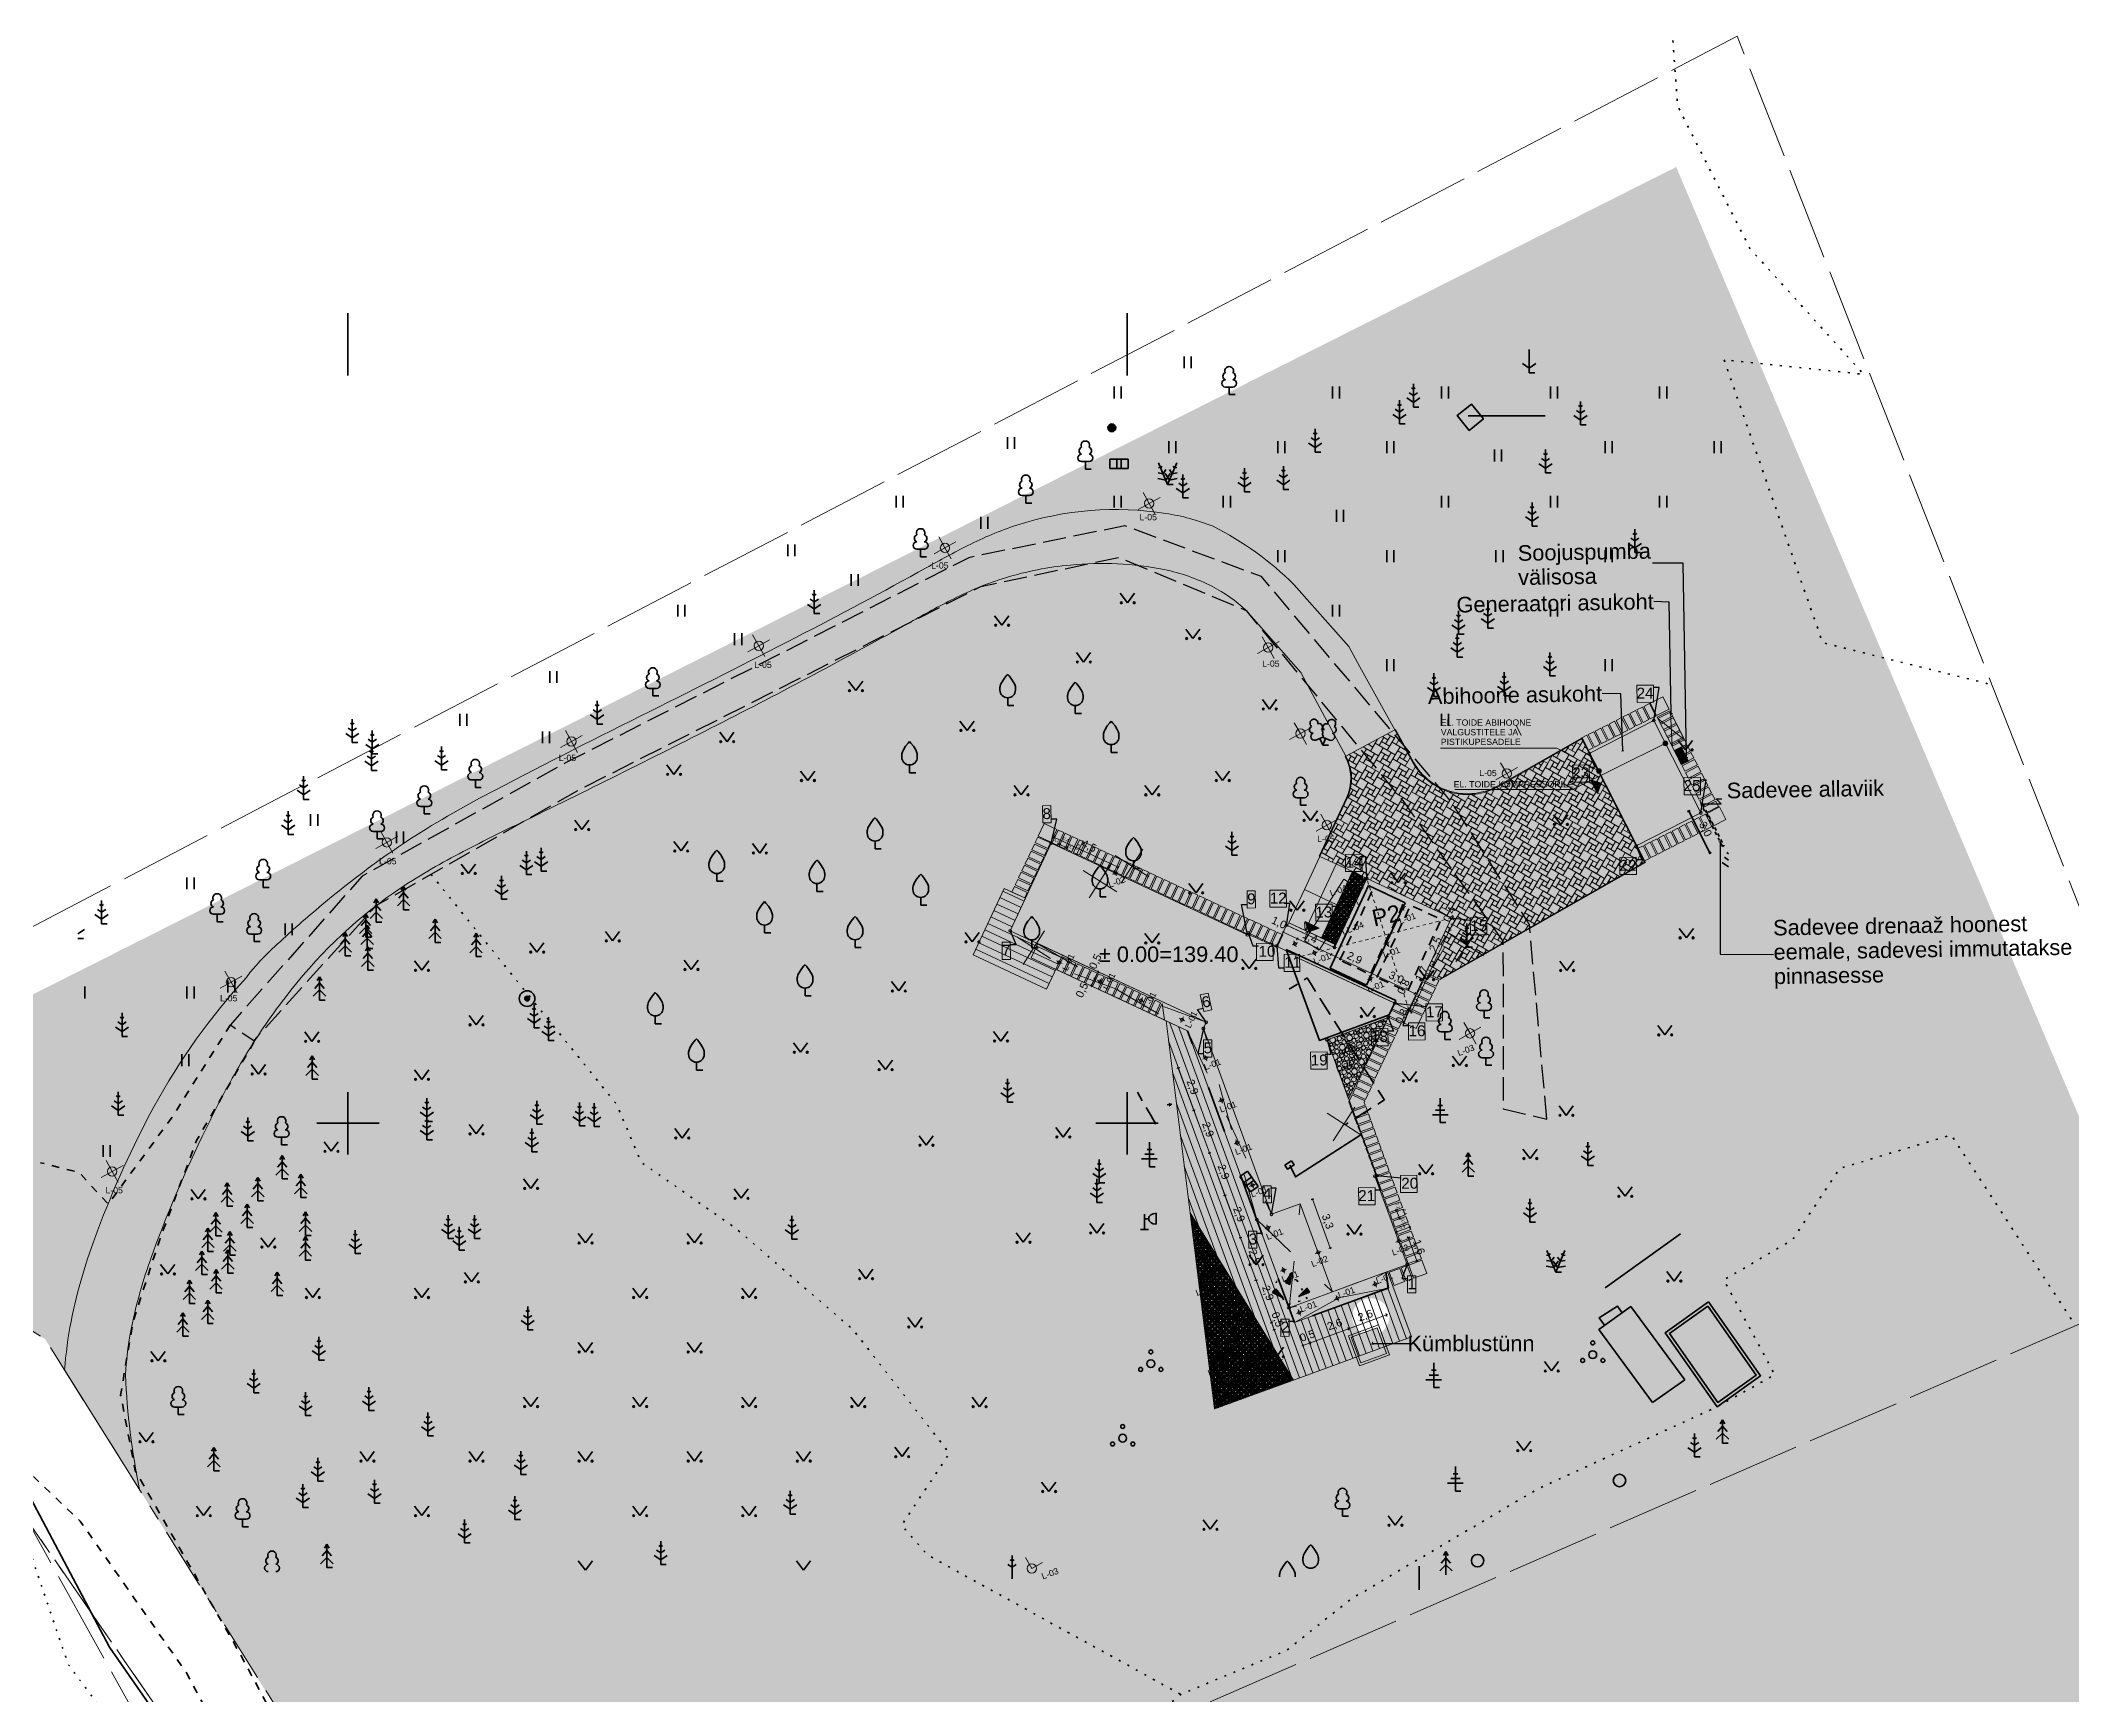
# Model space of a CAD drawing. Header units: millimetres. Extents: x 368386 to 861326, y -331222 to 250838.
# Drawn here: x 697391 to 827706, y -136355 to -30211 of the extents above; entities that cross this region are included whole.
import ezdxf

# ---------------------------------------------------------------- set-up
doc = ezdxf.new("R2010")
doc.units = ezdxf.units.MM
doc.header["$MEASUREMENT"] = 0
for name, pattern in [('Dashed', [423.333333, 211.666667, -211.666667]), ('KATASTRIPIIR', [7000, 4000, -1000, 1000, -1000]), ('Katkoviiva', [6000, 3000, -3000]), ('KATUSEALL', [1750, 625, -500, 625, 0]), ('KOLVIK', [625, 125, -500]), ('KRUUSKILL', [1000, 500, -500]), ('Long Dashed', [1058.333302, 634.99999, -423.333311]), ('NOLVAALL', [600, 100, -500]), ('PINNASTEE', [2000, 1500, -500]), ('TOOPIIR', [7000, 6000, -1000])]:
    doc.linetypes.add(name, pattern=pattern)
for name, color, linetype in [('_AR-välisvalgustid', 7, 'Continuous'), ('Dimensioning - General', 7, 'Continuous'), ('New_Dimensioning - General', 7, 'Continuous')]:
    doc.layers.add(name, color=color, linetype=linetype)
for name, color, linetype, lineweight, true_color in [('_AR-välisvalgustid_Pen_No__3', 7, 'Continuous', 18, 0xff6600), ('New_       asendi fill_Pen_No__149', 7, 'Continuous', 25, 0x186722), ('New_       asendi fill_Pen_No__181', 7, 'Continuous', 0, 0xe8e8e8), ('New_0_Pen_No__102', 7, 'Continuous', 13, 0xcccccc), ('New__AR-välisvalgustid_Pen_No__3', 7, 'Continuous', 18, 0xff6600), ('New__ASENDIPLAAN_Pen_No__102', 7, 'Continuous', 13, 0xcccccc), ('New__ASENDIPLAAN_Pen_No__181', 7, 'Continuous', 0, 0xe8e8e8), ('New_MOOTPIIR#1_Pen_No__102', 7, 'Continuous', 13, 0xcccccc), ('New_PIIR#1_Pen_No__102', 7, 'Continuous', 13, 0xcccccc), ('New_PIIR#1_Pen_No__240', 7, 'Continuous', 0, 0xe8e8e8), ('New_RELJEEF_Pen_No__34', 7, 'Continuous', 35, 0xbd8b17), ('New_TEE#1_Pen_No__162', 7, 'Continuous', 25, 0xaaaaaa)]:
    doc.layers.add(name, color=color, linetype=linetype, lineweight=lineweight, true_color=true_color)
for name, color, linetype, lineweight in [('_ASENDIPLAAN_Pen_No__1', 7, 'Continuous', 13), ('Dimensioning - General_Pen_No__1', 7, 'Continuous', 13), ('New_       asendi fill_Pen_No__1', 7, 'Continuous', 13), ('New_   _3D_Pen_No__101', 252, 'Continuous', 13), ('New_- Hidden_Pen_No__7', 7, 'Continuous', 35), ('New_0_Pen_No__1', 7, 'Continuous', 13), ('New_0_Pen_No__101', 252, 'Continuous', 13), ('New_0_Pen_No__18', 9, 'Continuous', 15), ('New_0_Pen_No__21', 7, 'Continuous', 35), ('New_2D Drafting - General_Pen_No__1', 7, 'Continuous', 13), ('New_2D Drafting - General_Pen_No__21', 7, 'Continuous', 35), ('New_2D Drafting - General_Pen_No__6', 5, 'Continuous', 35), ('New__ASENDIPLAAN_Pen_No__1', 7, 'Continuous', 13), ('New__ASENDIPLAAN_Pen_No__101', 252, 'Continuous', 13), ('New__ASENDIPLAAN_Pen_No__18', 9, 'Continuous', 15), ('New__ASENDIPLAAN_Pen_No__19', 255, 'Continuous', 0), ('New__ASENDIPLAAN_Pen_No__20', 1, 'Continuous', 0), ('New__ASENDIPLAAN_Pen_No__6', 5, 'Continuous', 35), ('New_Annotation - Label_Pen_No__1', 7, 'Continuous', 13), ('New_Dimensioning - General_Pen_No__6', 5, 'Continuous', 35), ('New_ELRAJATISMP_Pen_No__7', 7, 'Continuous', 35), ('New_HALJASTUS#1_Pen_No__7', 7, 'Continuous', 35), ('New_HALJASTUS_Pen_No__7', 7, 'Continuous', 35), ('New_HOONE_Pen_No__7', 7, 'Continuous', 35), ('New_KUUR_Pen_No__7', 7, 'Continuous', 35), ('New_POST_Pen_No__7', 7, 'Continuous', 35), ('New_PUU_Pen_No__7', 7, 'Continuous', 35), ('New_RAJATIS_Pen_No__7', 7, 'Continuous', 35), ('New_Shell - Roof_Pen_No__2', 8, 'Continuous', 15), ('New_Shell - Roof_Pen_No__22', 8, 'Continuous', 35), ('New_Shell - Roof_Pen_No__7', 7, 'Continuous', 35), ('New_TEE#1_Pen_No__7', 7, 'Continuous', 35), ('New_VKAEV_Pen_No__7', 7, 'Continuous', 35), ('New_VORK#1_Pen_No__7', 7, 'Continuous', 35)]:
    doc.layers.add(name, color=color, linetype=linetype, lineweight=lineweight)
doc.styles.add('GENERATED_STYLE_1', font='')
doc.styles.get('GENERATED_STYLE_1').set_extended_font_data('Arial')
doc.linetypes.add('HEKK', pattern='A,0,[1,TRN_PP_AR-4-02_V01_Valisvalgustid1.Shx,S=2300,R=0,X=0,Y=0],-2300,0', length=2300)
doc.dimstyles.new('GENERATED_STYLE__1', dxfattribs={"dimtxt": 500, "dimasz": 95, "dimexe": 0.18, "dimexo": 0.0625, "dimgap": 0, "dimtad": 1, "dimdec": 1, "dimlfac": 0.001, "dimzin": 0, "dimdsep": 46, "dimtxsty": 'GENERATED_STYLE_1', "dimblk": 'ARROWHEAD_2', "dimblk1": 'ARROWHEAD_2', "dimblk2": 'ARROWHEAD_2', "dimcen": 0.09, "dimse1": 1, "dimse2": 1, "dimclrd": 256, "dimclre": 256, "dimclrt": 256, "dimadec": 0, "dimazin": 0, "dimtfac": 1, "dimtdec": 4, "dimtmove": 0, "dimatfit": 3, "dimfxl": 0, "dimtolj": 1, "dimtzin": 0, "dimarcsym": 0})
doc.dimstyles.new('GENERATED_STYLE__2', dxfattribs={"dimtxt": 200, "dimasz": 95, "dimexe": 0.18, "dimexo": 0.0625, "dimgap": 0, "dimtad": 1, "dimdec": 1, "dimlfac": 0.001, "dimzin": 0, "dimdsep": 46, "dimtxsty": 'GENERATED_STYLE_1', "dimblk": 'ARROWHEAD_2', "dimblk1": 'ARROWHEAD_2', "dimblk2": 'ARROWHEAD_2', "dimcen": 0.09, "dimse1": 1, "dimse2": 1, "dimclrd": 7, "dimclre": 7, "dimclrt": 7, "dimadec": 0, "dimazin": 0, "dimtfac": 1, "dimtdec": 4, "dimtmove": 0, "dimatfit": 3, "dimfxl": 0, "dimtolj": 1, "dimtzin": 0, "dimarcsym": 0})
doc.dimstyles.new('GENERATED_STYLE__3', dxfattribs={"dimtxt": 500, "dimasz": 95, "dimexe": 0.18, "dimexo": 0.0625, "dimgap": 0, "dimtad": 1, "dimdec": 1, "dimlfac": 0.001, "dimzin": 0, "dimdsep": 46, "dimtxsty": 'GENERATED_STYLE_1', "dimblk": 'ARROWHEAD_2', "dimblk1": 'ARROWHEAD_2', "dimblk2": 'ARROWHEAD_2', "dimcen": 0.09, "dimse1": 1, "dimse2": 1, "dimclrd": 5, "dimclre": 5, "dimclrt": 5, "dimadec": 0, "dimazin": 0, "dimtfac": 1, "dimtdec": 4, "dimtmove": 0, "dimatfit": 3, "dimfxl": 0, "dimtolj": 1, "dimtzin": 0, "dimarcsym": 0})
doc.dimstyles.new('GENERATED_STYLE__4', dxfattribs={"dimtxt": 0.18, "dimasz": 152, "dimexe": 0.18, "dimexo": 0.0625, "dimgap": 0, "dimtad": 0, "dimtih": 1, "dimtoh": 1, "dimdec": 4, "dimzin": 0, "dimdsep": 46, "dimcen": 0.09, "dimadec": 0, "dimazin": 0, "dimtfac": 1, "dimtdec": 4, "dimtmove": 0, "dimatfit": 3, "dimldrblk": 'ARROWHEAD_0', "dimfxl": 0, "dimtolj": 1, "dimtzin": 0, "dimarcsym": 0})
doc.dimstyles.new('GENERATED_STYLE__5', dxfattribs={"dimtxt": 0.18, "dimasz": 364.8, "dimexe": 0.18, "dimexo": 0.0625, "dimgap": 0, "dimtad": 0, "dimtih": 1, "dimtoh": 1, "dimdec": 4, "dimzin": 0, "dimdsep": 46, "dimcen": 0.09, "dimadec": 0, "dimazin": 0, "dimtfac": 1, "dimtdec": 4, "dimtmove": 0, "dimatfit": 3, "dimldrblk": 'ARROWHEAD_11', "dimfxl": 0, "dimtolj": 1, "dimtzin": 0, "dimarcsym": 0})
doc.dimstyles.new('GENERATED_STYLE__6', dxfattribs={"dimtxt": 500, "dimasz": 95, "dimexe": 0.18, "dimexo": 0.0625, "dimgap": 0, "dimtad": 1, "dimdec": 1, "dimlfac": 0.001, "dimzin": 0, "dimdsep": 46, "dimtxsty": 'GENERATED_STYLE_1', "dimblk": 'ARROWHEAD_2', "dimblk1": 'ARROWHEAD_2', "dimblk2": 'ARROWHEAD_2', "dimcen": 0.09, "dimse1": 1, "dimse2": 1, "dimclrd": 256, "dimclre": 256, "dimclrt": 256, "dimadec": 0, "dimazin": 0, "dimtfac": 1, "dimtdec": 4, "dimtmove": 2, "dimatfit": 3, "dimfxl": 0, "dimtolj": 1, "dimtzin": 0, "dimarcsym": 0})
doc.dimstyles.new('GENERATED_STYLE__7', dxfattribs={"dimtxt": 0.18, "dimasz": 364.8, "dimexe": 0.18, "dimexo": 0.0625, "dimgap": 0, "dimtad": 0, "dimtih": 1, "dimtoh": 1, "dimdec": 4, "dimzin": 0, "dimdsep": 46, "dimcen": 0.09, "dimadec": 0, "dimazin": 0, "dimtfac": 1, "dimtdec": 4, "dimtmove": 0, "dimatfit": 3, "dimldrblk": 'ARROWHEAD_1', "dimfxl": 0, "dimtolj": 1, "dimtzin": 0, "dimarcsym": 0})

msp = doc.modelspace()

# ---------------------------------------------------------------- texts
at = {"layer": '_ASENDIPLAAN_Pen_No__1', "color": 7, "linetype": 'Continuous', "lineweight": 13, "char_height": 700, "style": 'GENERATED_STYLE_1'}
for s, insert, attachment_point, rotation in [('\\A1;{\\pqr;\\fArial|b0|i0|c0|p34;2\\fArial|b0|i0|c0|p34;4}', (800891.18, -71737.34), 3, 0.4611945), ('\\A1;{\\pqr;\\fArial|b0|i0|c0|p34;2\\fArial|b0|i0|c0|p34;3}', (796765.42, -76856.57), 3, 0.4611945), ('\\A1;{\\pqr;\\fArial|b0|i0|c0|p34;2\\fArial|b0|i0|c0|p34;5}', (803908.88, -77669.95), 3, 0.4611945), ('\\A1;{\\pqr;\\fArial|b0|i0|c0|p34;8}', (762226.73, -80183.62), 9, 0.4611945), ('\\A1;{\\pql;\\fArial|b0|i0|c0|p34;1\\fArial|b0|i0|c0|p34;4}', (781122.95, -82602.87), 1, 0.4611945), ('\\A1;{\\pqr;\\fArial|b0|i0|c0|p34;2\\fArial|b0|i0|c0|p34;2}', (799783.13, -82789.18), 3, 0.4611945), ('\\A1;{\\pql;\\fArial|b0|i0|c0|p34;9}', (774812.97, -85657.25), 7, 0.4611945), ('\\A1;{\\pql;\\fArial|b0|i0|c0|p34;1\\fArial|b0|i0|c0|p34;2}', (776266.7, -85599.61), 7, 0.4611945), ('\\A1;{\\pqr;\\fArial|b0|i0|c0|p34;1\\fArial|b0|i0|c0|p34;3}', (780274.2, -85787.19), 3, 0.4611945), ('\\A1;{\\pql;\\fArial|b0|i0|c0|p34;1\\fArial|b0|i0|c0|p34;5}', (789131.03, -86669.66), 1, 0.4611945), ('\\A1;{\\pqr;\\fArial|b0|i0|c0|p34;7}', (759618.49, -88239.01), 3, 0.4611945), ('\\A1;{\\pql;\\fArial|b0|i0|c0|p34;10}', (775538.82, -88315.07), 1, 0.4611945), ('\\A1;{\\pql;\\fArial|b0|i0|c0|p34;1\\fArial|b0|i0|c0|p34;1}', (777191.45, -89722.36), 7, 0.4611945), ('\\A1;{\\pql;\\fArial|b0|i0|c0|p34;6}', (771988.12, -92309.99), 7, 12.4200217), ('\\A1;{\\pql;\\fArial|b0|i0|c0|p34;1\\fArial|b0|i0|c0|p34;7}', (786287.49, -92197.97), 1, 0.4611945), ('\\A1;{\\pqr;\\fArial|b0|i0|c0|p34;1\\fArial|b0|i0|c0|p34;8}', (783845.89, -93785.71), 3, 0.4611945), ('\\A1;{\\pql;\\fArial|b0|i0|c0|p34;1\\fArial|b0|i0|c0|p34;6}', (785163.24, -93418.53), 1, 0.4611945), ('\\A1;{\\pql;\\fArial|b0|i0|c0|p34;5}', (772018.83, -95225.3), 7, 0.4611945), ('\\A1;{\\pql;\\fArial|b0|i0|c0|p34;1\\fArial|b0|i0|c0|p34;9}', (778888.74, -95292.67), 1, 0.4611945), ('\\A1;{\\pql;\\fArial|b0|i0|c0|p34;4}', (775828.33, -103869.57), 1, 0.4611945), ('\\A1;{\\pqr;\\fArial|b0|i0|c0|p34;2\\fArial|b0|i0|c0|p34;1}', (783025.16, -103989.49), 3, 0.4611945), ('\\A1;{\\pql;\\fArial|b0|i0|c0|p34;20}', (784700.48, -103201.74), 1, 0.4611945), ('\\A1;{\\pql;\\fArial|b0|i0|c0|p34;3}', (774906.66, -106782.33), 1, 0.4611945), ('\\A1;{\\pql;\\fArial|b0|i0|c0|p34;1}', (785098.3, -109651.91), 1, 0.4611945), ('\\A1;{\\pql;\\fArial|b0|i0|c0|p34;2}', (776976.47, -112435.35), 1, 0.4611945)]:
    msp.add_mtext(s, dxfattribs=dict(at, insert=insert, attachment_point=attachment_point, rotation=rotation))
at = {"layer": 'New_0_Pen_No__1', "color": 7, "linetype": 'Continuous', "lineweight": 13, "char_height": 1000, "attachment_point": 4, "rotation": 0.9654327, "style": 'GENERATED_STYLE_1'}
for s, insert, width, line_spacing_factor in [('\\A1;{\\pql;\\fArial|b0|i0|c0|p34;Soojuspumba välisosa}', (792191.9, -63886.63), 8625.9968, 0.93321), ('\\A1;{\\pql;\\fArial|b0|i0|c0|p34;Sadevee drenaaž hoonest eemale, sadevesi immutatakse pinnasesse}', (808594.11, -88860.56), 21182.9165, 0.936739)]:
    msp.add_mtext(s, dxfattribs=dict(at, insert=insert, width=width, line_spacing_factor=line_spacing_factor))
at = {"layer": 'New__AR-välisvalgustid_Pen_No__3', "color": 30, "linetype": 'Continuous', "lineweight": 18, "true_color": 0xff6600, "char_height": 400, "attachment_point": 2, "style": 'GENERATED_STYLE_1'}
for s, insert in [('\\A1;{\\pqc;\\fArial|b0|i0|c0|p34;L-0\\fArial|b0|i0|c0|p34;5}', (768465.49, -60596.86)), ('\\A1;{\\pqc;\\fArial|b0|i0|c0|p34;L-0\\fArial|b0|i0|c0|p34;5}', (755093.97, -63696.53)), ('\\A1;{\\pqc;\\fArial|b0|i0|c0|p34;L-0\\fArial|b0|i0|c0|p34;5}', (743747.42, -70072.66)), ('\\A1;{\\pqc;\\fArial|b0|i0|c0|p34;L-0\\fArial|b0|i0|c0|p34;5}', (776335.1, -69998.73)), ('\\A1;{\\pqc;\\fArial|b0|i0|c0|p34;L-0\\fArial|b0|i0|c0|p34;5}', (731193.83, -76046.36)), ('\\A1;{\\pqc;\\fArial|b0|i0|c0|p34;EL. TOIDE KOMPRESSORILE}', (791918.5, -77740.54)), ('\\A1;{\\pqc;\\fArial|b0|i0|c0|p34;L-0\\fArial|b0|i0|c0|p34;5}', (790269.6, -77018.72)), ('\\A1;{\\pqc;\\fArial|b0|i0|c0|p34;L-0\\fArial|b0|i0|c0|p34;5}', (779871.53, -81243.46)), ('\\A1;{\\pqc;\\fArial|b0|i0|c0|p34;L-0\\fArial|b0|i0|c0|p34;5}', (719671.17, -82679.92)), ('\\A1;{\\pqc;\\fArial|b0|i0|c0|p34;L-0\\fArial|b0|i0|c0|p34;5}', (709461, -91472.59)), ('\\A1;{\\pqc;\\fArial|b0|i0|c0|p34;L-0\\fArial|b0|i0|c0|p34;5}', (702111.5, -103794.85))]:
    msp.add_mtext(s, dxfattribs=dict(at, insert=insert))
at = {"layer": 'New__AR-välisvalgustid_Pen_No__3', "color": 30, "linetype": 'Continuous', "lineweight": 18, "true_color": 0xff6600, "insert": (787241.73, -73779.58), "char_height": 400, "width": 6747.0549, "attachment_point": 1, "line_spacing_factor": 0.9285, "style": 'GENERATED_STYLE_1'}
msp.add_mtext('\\A1;{\\pql;\\fArial|b0|i0|c0|p34;EL. TOIDE \\fArial|b0|i0|c0|p34;ABIHOONE VALGUSTITELE JA PISTIKUPESADELE}', dxfattribs=at)
at = {"layer": 'New__AR-välisvalgustid_Pen_No__3', "color": 30, "linetype": 'Continuous', "lineweight": 18, "true_color": 0xff6600, "char_height": 400, "attachment_point": 2, "style": 'GENERATED_STYLE_1'}
for s, insert, rotation in [('\\A1;{\\pqc;\\fArial|b0|i0|c0|p34;L-0\\fArial|b0|i0|c0|p34;2}', (766381.48, -84019.85), 20.4119721), ('\\A1;{\\pqc;\\fArial|b0|i0|c0|p34;L-0\\fArial|b0|i0|c0|p34;4}', (780592.74, -84564.43), 20.4119721), ('\\A1;{\\pqc;\\fArial|b0|i0|c0|p34;L-0\\fArial|b0|i0|c0|p34;4}', (781681.81, -86933.17), 20.4119721), ('\\A1;{\\pqc;\\fArial|b0|i0|c0|p34;L\\fArial|b0|i0|c0|p34;-01}', (785025.9, -86356.74), 20.4119721), ('\\A1;{\\pqc;\\fArial|b0|i0|c0|p34;L\\fArial|b0|i0|c0|p34;-01}', (784009.82, -88546.57), 20.4119721), ('\\A1;{\\pqc;\\fArial|b0|i0|c0|p34;L\\fArial|b0|i0|c0|p34;-01}', (763157.17, -89274.07), 64.9689912), ('\\A1;{\\pqc;\\fArial|b0|i0|c0|p34;L\\fArial|b0|i0|c0|p34;-01}', (779539.62, -88943.26), 20.4119721), ('\\A1;{\\pqc;\\fArial|b0|i0|c0|p34;L\\fArial|b0|i0|c0|p34;-01}', (765784.8, -90501.09), 64.9689912), ('\\A1;{\\pqc;\\fArial|b0|i0|c0|p34;L\\fArial|b0|i0|c0|p34;-01}', (782993.75, -90736.4), 20.4119721), ('\\A1;{\\pqc;\\fArial|b0|i0|c0|p34;L\\fArial|b0|i0|c0|p34;-01}', (768412.43, -91728.1), 64.9689912), ('\\A1;{\\pqc;\\fArial|b0|i0|c0|p34;L\\fArial|b0|i0|c0|p34;-01}', (771040.06, -92955.12), 64.9689912), ('\\A1;{\\pqc;\\fArial|b0|i0|c0|p34;L-0\\fArial|b0|i0|c0|p34;3}', (788779.04, -94820.03), 20.4119721), ('\\A1;{\\pqc;\\fArial|b0|i0|c0|p34;L\\fArial|b0|i0|c0|p34;-01}', (772515.06, -95728.54), 20.4119721), ('\\A1;{\\pqc;\\fArial|b0|i0|c0|p34;L-0\\fArial|b0|i0|c0|p34;4}', (780993.12, -95874.51), 20.4119721), ('\\A1;{\\pqc;\\fArial|b0|i0|c0|p34;L\\fArial|b0|i0|c0|p34;-01}', (773512.09, -98451.76), 20.4119721), ('\\A1;{\\pqc;\\fArial|b0|i0|c0|p34;L\\fArial|b0|i0|c0|p34;-01}', (774509.12, -101174.98), 20.4119721), ('\\A1;{\\pqc;\\fArial|b0|i0|c0|p34;L\\fArial|b0|i0|c0|p34;-01}', (775506.15, -103898.2), 20.4119721), ('\\A1;{\\pqc;\\fArial|b0|i0|c0|p34;L\\fArial|b0|i0|c0|p34;-01}', (776503.18, -106621.42), 20.4119721), ('\\A1;{\\pqc;\\fArial|b0|i0|c0|p34;L-0\\fArial|b0|i0|c0|p34;2}', (784569.82, -107636.7), 20.4119721), ('\\A1;{\\pqc;\\fArial|b0|i0|c0|p34;L\\fArial|b0|i0|c0|p34;-01}', (777500.22, -109344.64), 20.4119721), ('\\A1;{\\pqc;\\fArial|b0|i0|c0|p34;L-0\\fArial|b0|i0|c0|p34;2}', (779396.57, -108369.99), 20.4119721), ('\\A1;{\\pqc;\\fArial|b0|i0|c0|p34;L\\fArial|b0|i0|c0|p34;-01}', (783552.19, -109456.96), 20.4119721), ('\\A1;{\\pqc;\\fArial|b0|i0|c0|p34;L-0\\fArial|b0|i0|c0|p34;4}', (771985.38, -110222.86), 20.4119721), ('\\A1;{\\pqc;\\fArial|b0|i0|c0|p34;L\\fArial|b0|i0|c0|p34;-01}', (781115.45, -110363.76), 20.4119721), ('\\A1;{\\pqc;\\fArial|b0|i0|c0|p34;L\\fArial|b0|i0|c0|p34;-01}', (778678.7, -111270.56), 20.4119721), ('\\A1;{\\pqc;\\fArial|b0|i0|c0|p34;L-0\\fArial|b0|i0|c0|p34;4}', (775093.85, -114788.6), 20.4119721), ('\\A1;{\\pqc;\\fArial|b0|i0|c0|p34;L-0\\fArial|b0|i0|c0|p34;4}', (772763.57, -115370.51), 20.4119721), ('\\A1;{\\pqc;\\fArial|b0|i0|c0|p34;L-0\\fArial|b0|i0|c0|p34;3}', (762093.39, -128411.75), 20.4119721)]:
    msp.add_mtext(s, dxfattribs=dict(at, insert=insert, rotation=rotation))
at = {"layer": 'New__ASENDIPLAAN_Pen_No__1', "color": 7, "linetype": 'Continuous', "lineweight": 13, "style": 'GENERATED_STYLE_1'}
for s, insert, char_height, attachment_point, rotation in [('\\A1;{\\pqr;\\fArial|b0|i0|c0|p34;Generaatori\\fArial|b0|i0|c0|p34; asukoht}', (800901.93, -66213.81), 1000, 6, 0.9654327), ('\\A1;{\\pqr;\\fArial|b0|i0|c0|p34;A\\fArial|b0|i0|c0|p34;bihoone asukoht}', (797592.15, -72118.11), 1000, 6, 0.9654327), ('\\A1;{\\pqc;\\fArial|b0|i0|c0|p34;P\\fArial|b0|i0|c0|p34;2}', (783738.81, -86359.52), 1070.6702, 5, 12.4200217)]:
    msp.add_mtext(s, dxfattribs=dict(at, insert=insert, char_height=char_height, attachment_point=attachment_point, rotation=rotation))
at = {"layer": 'New__ASENDIPLAAN_Pen_No__1', "color": 7, "linetype": 'Continuous', "lineweight": 13, "char_height": 1000, "style": 'GENERATED_STYLE_1'}
for s, insert, attachment_point in [('\\A1;{\\pqc;\\fArial|b0|i0|c0|p34;± 0.00=139.40}', (769780.01, -88351.35), 2), ('\\A1;{\\pqr;\\fArial|b0|i0|c0|p34;Kümblustünn}', (793256.2, -113833.35), 6)]:
    msp.add_mtext(s, dxfattribs=dict(at, insert=insert, attachment_point=attachment_point))
at = {"layer": 'New_Annotation - Label_Pen_No__1', "color": 7, "linetype": 'Continuous', "lineweight": 13, "insert": (815688.25, -78692.39), "char_height": 1000, "attachment_point": 9, "rotation": 0.9589027, "style": 'GENERATED_STYLE_1'}
msp.add_mtext('\\A1;{\\pqr;\\fArial|b0|i0|c0|p34;Sadevee\\fArial|b0|i0|c0|p34; allaviik\\fArial|b0|i0|c0|p34; }', dxfattribs=at)

# ---------------------------------------------------------------- blocks, each defined once
blk = doc.blocks.new('*X1')
at = {"layer": 'New__ASENDIPLAAN_Pen_No__102', "color": 254, "linetype": 'Continuous', "lineweight": 13, "true_color": 0xcccccc}
for p, q in [((782265, -75540), (782725, -75811)), ((782878, -75553), (782574, -75373)), ((782619, -75400), (782664, -75325)), ((783175, -75049), (782725, -75811)), ((783030, -75294), (783175, -75049)), ((783030, -75294), (783805, -75752)), ((783593, -74930), (783288, -75447)), ((783958, -75493), (783441, -75188)), ((783499, -74874), (783852, -75083)), ((783699, -75341), (784004, -74824)), ((784263, -74977), (783805, -75752)), ((783807, -74708), (784263, -74977)), ((784110, -75235), (784429, -74695)), ((784110, -75235), (784885, -75692)), ((784169, -76315), (784627, -75540)), ((784597, -75000), (784368, -75388)), ((784415, -74718), (784454, -74742)), ((784741, -75259), (784521, -75129)), ((784627, -75540), (785028, -75777)), ((795448, -75503), (795228, -75875)), ((795616, -75407), (795791, -75511)), ((795639, -75769), (795944, -75252)), ((796202, -75405), (795745, -76180)), ((795916, -75236), (796202, -75405)), ((796050, -75663), (796348, -75157)), ((796510, -75474), (796308, -75816)), ((796591, -75634), (796461, -75557)), ((781492, -76129), (781301, -76454)), ((781340, -76039), (781751, -76281)), ((781857, -76692), (781340, -76387)), ((781407, -76775), (781704, -76950)), ((781422, -76838), (781446, -76798)), ((781446, -76798), (782221, -77255)), ((781598, -76539), (781903, -76023)), ((781648, -75872), (782162, -76175)), ((782162, -76175), (781704, -76950)), ((782009, -76434), (782467, -75659)), ((782009, -76434), (782784, -76891)), ((782068, -77514), (782526, -76739)), ((782573, -76069), (782268, -76586)), ((782314, -75917), (782831, -76222)), ((782937, -76633), (782420, -76328)), ((782467, -75659), (783242, -76116)), ((782526, -76739), (783301, -77196)), ((782678, -76480), (782983, -75963)), ((783242, -76116), (782784, -76891)), ((783089, -76374), (783547, -75599)), ((783089, -76374), (783864, -76832)), ((783149, -77454), (783606, -76679)), ((783653, -76010), (783348, -76527)), ((783394, -75858), (783911, -76163)), ((784017, -76573), (783500, -76268)), ((783547, -75599), (784322, -76057)), ((783606, -76679), (784381, -77137)), ((783758, -76421), (784063, -75904)), ((784322, -76057), (783864, -76832)), ((784169, -76315), (784944, -76773)), ((784229, -77395), (784686, -76620)), ((784733, -75951), (784428, -76468)), ((784474, -75798), (784991, -76103)), ((784534, -76878), (785050, -77183)), ((785097, -76514), (784580, -76209)), ((784686, -76620), (785461, -77078)), ((784838, -76362), (785103, -75913)), ((784935, -75608), (784885, -75692)), ((785272, -76217), (784944, -76773)), ((785249, -76256), (785272, -76217)), ((785249, -76256), (785315, -76295)), ((785309, -77336), (785619, -76810)), ((785614, -76819), (785630, -76829)), ((793347, -76702), (793127, -77074)), ((793796, -77120), (793280, -76815)), ((793515, -76606), (793691, -76709)), ((793538, -76968), (793843, -76451)), ((794101, -76603), (793644, -77379)), ((793815, -76434), (794101, -76603)), ((793949, -76862), (794397, -76102)), ((793949, -76862), (794724, -77319)), ((794512, -76498), (794207, -77014)), ((794254, -76345), (794771, -76650)), ((794876, -77061), (794360, -76756)), ((794415, -76092), (794665, -76239)), ((794415, -76092), (795181, -76544)), ((794618, -76908), (794923, -76392)), ((794922, -75803), (794665, -76239)), ((794817, -75981), (794715, -75921)), ((795181, -76544), (794724, -77319)), ((795015, -75750), (795745, -76180)), ((795029, -76803), (795486, -76027)), ((795029, -76803), (795804, -77260)), ((795592, -76438), (795287, -76955)), ((795334, -76286), (795851, -76591)), ((795897, -75922), (795381, -75617)), ((795957, -77002), (795440, -76697)), ((795486, -76027), (796261, -76485)), ((795698, -76849), (796003, -76332)), ((796261, -76485), (795804, -77260)), ((796050, -75663), (796825, -76121)), ((796109, -76743), (796566, -75968)), ((796109, -76743), (796884, -77201)), ((796672, -76379), (796367, -76896)), ((796414, -76227), (796931, -76532)), ((797037, -76942), (796520, -76637)), ((796566, -75968), (796844, -76132)), ((796778, -76790), (796993, -76425)), ((796832, -76108), (796825, -76121)), ((797155, -76742), (796884, -77201)), ((781485, -77169), (781810, -77361)), ((781494, -77896), (781505, -77878)), ((781496, -77873), (781763, -78030)), ((781552, -77209), (781502, -77294)), ((781505, -77878), (782280, -78335)), ((781916, -77772), (781511, -77533)), ((781658, -77620), (781963, -77103)), ((781717, -78700), (782022, -78183)), ((782221, -77255), (781763, -78030)), ((782068, -77514), (782844, -77971)), ((782128, -78594), (782585, -77819)), ((782632, -77149), (782327, -77666)), ((782373, -76997), (782890, -77302)), ((782433, -78077), (782949, -78382)), ((782996, -77713), (782479, -77408)), ((782585, -77819), (783360, -78276)), ((782738, -77560), (783043, -77044)), ((782797, -78640), (783102, -78124)), ((783301, -77196), (782844, -77971)), ((783149, -77454), (783924, -77912)), ((783208, -78534), (783665, -77759)), ((783712, -77090), (783407, -77607)), ((783453, -76938), (783970, -77243)), ((783771, -78170), (783466, -78687)), ((783513, -78018), (784029, -78323)), ((784076, -77653), (783559, -77349)), ((783665, -77759), (784440, -78217)), ((783818, -77501), (784123, -76984)), ((783877, -78581), (784182, -78064)), ((784381, -77137), (783924, -77912)), ((784229, -77395), (785004, -77853)), ((784288, -78475), (784745, -77700)), ((784792, -77031), (784487, -77548)), ((784851, -78111), (784546, -78628)), ((784593, -77958), (785109, -78263)), ((785156, -77594), (784639, -77289)), ((784745, -77700), (785520, -78158)), ((784898, -77442), (785203, -76925)), ((784957, -78522), (785262, -78005)), ((785461, -77078), (785004, -77853)), ((785520, -78158), (785063, -78933)), ((785309, -77336), (786084, -77793)), ((785368, -78416), (785825, -77641)), ((785811, -77074), (785567, -77488)), ((785931, -78052), (785626, -78568)), ((785673, -77899), (786190, -78204)), ((786230, -77531), (785719, -77230)), ((785825, -77641), (786600, -78098)), ((785978, -77382), (786017, -77316)), ((786037, -78463), (786342, -77946)), ((786235, -77536), (786084, -77793)), ((786600, -78098), (786143, -78873)), ((786448, -78357), (786710, -77913)), ((786965, -78070), (786706, -78509)), ((790732, -78180), (790463, -78636)), ((790807, -78143), (791543, -78577)), ((791246, -77900), (791026, -78272)), ((791696, -78319), (791179, -78014)), ((791414, -77804), (791590, -77908)), ((791437, -78166), (791742, -77650)), ((792001, -77802), (791543, -78577)), ((791714, -77633), (792001, -77802)), ((791848, -78060), (792296, -77301)), ((791848, -78060), (792623, -78518)), ((792411, -77696), (792106, -78213)), ((792153, -77544), (792670, -77849)), ((792776, -78259), (792259, -77954)), ((792314, -77291), (792564, -77438)), ((792314, -77291), (793081, -77743)), ((792517, -78107), (792822, -77590)), ((792822, -77001), (792564, -77438)), ((792716, -77179), (792615, -77119)), ((793081, -77743), (792623, -78518)), ((792915, -76948), (793644, -77379)), ((792928, -78001), (793386, -77226)), ((792928, -78001), (793703, -78459)), ((793491, -77637), (793186, -78154)), ((793233, -77484), (793750, -77789)), ((793856, -78200), (793339, -77895)), ((793386, -77226), (794161, -77683)), ((793597, -78048), (793902, -77531)), ((794161, -77683), (793703, -78459)), ((794008, -77942), (794466, -77167)), ((794008, -77942), (794783, -78399)), ((794571, -77578), (794267, -78094)), ((794313, -77425), (794830, -77730)), ((794936, -78141), (794419, -77836)), ((794466, -77167), (795241, -77624)), ((794677, -77988), (794982, -77472)), ((795241, -77624), (794783, -78399)), ((795088, -77883), (795546, -77108)), ((795088, -77883), (795863, -78340)), ((795147, -78963), (795605, -78188)), ((795652, -77518), (795347, -78035)), ((795393, -77366), (795910, -77671)), ((796016, -78082), (795499, -77777)), ((795546, -77108), (796321, -77565)), ((795605, -78188), (796380, -78645)), ((795757, -77929), (796062, -77412)), ((796321, -77565), (795863, -78340)), ((796168, -77823), (796626, -77048)), ((796168, -77823), (796943, -78281)), ((796228, -78903), (796685, -78128)), ((796732, -77459), (796427, -77976)), ((796473, -77307), (796990, -77612)), ((797096, -78022), (796579, -77717)), ((796626, -77048), (797401, -77506)), ((796685, -78128), (797460, -78586)), ((796837, -77870), (797142, -77353)), ((797401, -77506), (796943, -78281)), ((797248, -77764), (797477, -77376)), ((797248, -77764), (797857, -78124)), ((797308, -78844), (797765, -78069)), ((797638, -77693), (797507, -77917)), ((797765, -78069), (797857, -78124)), ((781259, -79475), (780802, -80250)), ((781004, -79324), (781259, -79475)), ((781107, -79733), (781564, -78958)), ((781256, -78776), (781823, -79110)), ((781611, -78289), (781306, -78805)), ((781670, -79369), (781365, -79885)), ((781412, -79216), (781929, -79521)), ((781446, -78191), (781869, -78441)), ((781975, -78852), (781459, -78547)), ((781564, -78958), (782339, -79415)), ((781776, -79780), (782081, -79263)), ((782280, -78335), (781823, -79110)), ((782339, -79415), (781882, -80190)), ((782128, -78594), (782903, -79051)), ((782187, -79674), (782644, -78899)), ((782691, -78229), (782386, -78746)), ((782750, -79309), (782445, -79826)), ((782492, -79157), (783009, -79462)), ((783055, -78793), (782539, -78488)), ((782644, -78899), (783420, -79356)), ((782856, -79720), (783161, -79204)), ((783360, -78276), (782903, -79051)), ((783420, -79356), (782962, -80131)), ((783208, -78534), (783983, -78992)), ((783267, -79614), (783724, -78839)), ((783830, -79250), (783525, -79767)), ((783572, -79098), (784089, -79403)), ((784135, -78734), (783619, -78429)), ((783724, -78839), (784500, -79297)), ((783936, -79661), (784241, -79144)), ((784440, -78217), (783983, -78992)), ((784500, -79297), (784042, -80072)), ((784288, -78475), (785063, -78933)), ((784347, -79555), (784805, -78780)), ((784910, -79191), (784605, -79708)), ((784652, -79038), (785169, -79343)), ((785215, -78674), (784699, -78369)), ((785275, -79754), (784758, -79449)), ((784805, -78780), (785580, -79238)), ((785016, -79602), (785321, -79085)), ((785580, -79238), (785122, -80013)), ((785368, -78416), (786143, -78873)), ((785427, -79496), (785885, -78721)), ((785990, -79132), (785685, -79648)), ((785732, -78979), (786249, -79284)), ((786295, -78615), (785779, -78310)), ((786355, -79695), (785838, -79390)), ((785885, -78721), (786660, -79178)), ((786096, -79543), (786401, -79026)), ((786660, -79178), (786202, -79953)), ((786448, -78357), (787223, -78814)), ((786507, -79437), (786965, -78662)), ((786507, -79437), (787282, -79894)), ((787070, -79072), (786766, -79589)), ((786812, -78920), (787329, -79225)), ((787375, -78556), (786859, -78251)), ((787435, -79636), (786918, -79331)), ((786965, -78662), (787740, -79119)), ((787117, -78403), (787231, -78211)), ((787176, -79483), (787481, -78967)), ((787507, -78333), (787223, -78814)), ((787740, -79119), (787282, -79894)), ((787587, -79377), (788045, -78602)), ((787587, -79377), (788362, -79835)), ((787697, -78397), (788303, -78755)), ((787798, -78431), (787786, -78450)), ((788151, -79013), (787846, -79530)), ((787892, -78861), (788409, -79166)), ((788515, -79577), (787998, -79272)), ((788045, -78602), (788820, -79060)), ((788256, -79424), (788561, -78907)), ((788416, -78563), (788303, -78755)), ((788820, -79060), (788362, -79835)), ((788667, -79318), (789091, -78600)), ((788667, -79318), (789442, -79776)), ((789231, -78954), (788926, -79471)), ((788972, -78801), (789489, -79106)), ((789595, -79517), (789078, -79212)), ((789206, -78591), (789383, -78696)), ((789206, -78591), (789900, -79001)), ((789336, -79365), (789641, -78848)), ((789456, -78571), (789383, -78696)), ((789900, -79001), (789442, -79776)), ((789747, -79259), (790205, -78484)), ((789747, -79259), (790522, -79716)), ((790311, -78895), (790006, -79411)), ((790052, -78742), (790569, -79047)), ((790111, -78428), (790463, -78636)), ((790675, -79458), (790158, -79153)), ((790205, -78484), (790980, -78941)), ((790416, -79306), (790721, -78789)), ((790616, -78378), (790478, -78297)), ((790980, -78941), (790522, -79716)), ((790827, -79200), (791285, -78425)), ((790827, -79200), (791602, -79657)), ((791391, -78835), (791086, -79352)), ((791132, -78683), (791649, -78988)), ((791755, -79399), (791238, -79094)), ((791285, -78425), (792060, -78882)), ((791497, -79246), (791801, -78730)), ((792060, -78882), (791602, -79657)), ((791907, -79140), (792365, -78365)), ((791907, -79140), (792682, -79598)), ((791967, -80220), (792424, -79445)), ((792471, -78776), (792166, -79293)), ((792212, -78624), (792729, -78929)), ((792835, -79339), (792318, -79035)), ((792365, -78365), (793140, -78823)), ((792424, -79445), (793199, -79903)), ((792577, -79187), (792882, -78670)), ((793140, -78823), (792682, -79598)), ((792987, -79081), (793445, -78306)), ((792987, -79081), (793762, -79539)), ((793047, -80161), (793504, -79386)), ((793551, -78717), (793246, -79234)), ((793292, -78564), (793809, -78869)), ((793915, -79280), (793398, -78975)), ((793445, -78306), (794220, -78764)), ((793504, -79386), (794279, -79844)), ((793657, -79128), (793962, -78611)), ((794220, -78764), (793762, -79539)), ((794067, -79022), (794525, -78247)), ((794067, -79022), (794843, -79479)), ((794127, -80102), (794584, -79327)), ((794631, -78658), (794326, -79174)), ((794372, -78505), (794889, -78810)), ((794995, -79221), (794478, -78916)), ((794525, -78247), (795300, -78704)), ((794584, -79327), (795359, -79784)), ((794737, -79068), (795042, -78552)), ((795300, -78704), (794843, -79479)), ((795147, -78963), (795923, -79420)), ((795207, -80043), (795664, -79268)), ((795711, -78598), (795406, -79115)), ((795452, -78446), (795969, -78751)), ((796075, -79162), (795558, -78857)), ((795664, -79268), (796439, -79725)), ((795817, -79009), (796122, -78493)), ((796380, -78645), (795923, -79420)), ((796228, -78903), (797003, -79361)), ((796287, -79983), (796744, -79208)), ((796791, -78539), (796486, -79056)), ((796532, -78387), (797049, -78692)), ((796592, -79467), (797108, -79772)), ((797155, -79102), (796638, -78797)), ((796744, -79208), (797519, -79666)), ((796897, -78950), (797202, -78433)), ((797460, -78586), (797003, -79361)), ((797308, -78844), (798083, -79302)), ((797367, -79924), (797824, -79149)), ((797871, -78480), (797566, -78997)), ((797613, -78327), (798111, -78621)), ((797672, -79407), (798188, -79712)), ((798235, -79043), (797718, -78738)), ((797824, -79149), (798599, -79607)), ((797977, -78891), (798122, -78644)), ((798036, -79971), (798341, -79454)), ((798283, -78961), (798083, -79302)), ((780649, -80508), (780345, -81025)), ((780493, -80416), (780908, -80661)), ((781014, -81071), (780497, -80766)), ((780621, -80143), (780802, -80250)), ((780621, -80143), (781319, -80555)), ((780954, -79991), (780748, -79870)), ((780755, -80919), (781060, -80402)), ((781319, -80555), (780861, -81330)), ((781107, -79733), (781882, -80190)), ((781166, -80813), (781624, -80038)), ((781730, -80449), (781425, -80966)), ((781471, -80296), (781988, -80601)), ((782034, -79932), (781518, -79627)), ((782094, -81012), (781577, -80707)), ((781624, -80038), (782399, -80495)), ((781835, -80860), (782140, -80343)), ((782399, -80495), (781941, -81270)), ((782187, -79674), (782962, -80131)), ((782246, -80754), (782704, -79979)), ((782246, -80754), (783021, -81211)), ((782810, -80390), (782505, -80906)), ((782551, -80237), (783068, -80542)), ((783115, -79873), (782598, -79568)), ((783174, -80953), (782657, -80648)), ((782704, -79979), (783479, -80436)), ((782915, -80800), (783220, -80284)), ((783479, -80436), (783021, -81211)), ((783267, -79614), (784042, -80072)), ((783326, -80695), (783784, -79919)), ((783326, -80695), (784101, -81152)), ((783890, -80330), (783585, -80847)), ((783631, -80178), (784148, -80483)), ((784195, -79814), (783678, -79509)), ((784254, -80894), (783737, -80589)), ((783784, -79919), (784559, -80377)), ((783995, -80741), (784300, -80224)), ((784559, -80377), (784101, -81152)), ((784347, -79555), (785122, -80013)), ((784406, -80635), (784864, -79860)), ((784406, -80635), (785181, -81093)), ((784970, -80271), (784665, -80788)), ((784711, -80119), (785228, -80423)), ((785334, -80834), (784817, -80529)), ((784864, -79860), (785639, -80318)), ((785076, -80682), (785380, -80165)), ((785639, -80318), (785181, -81093)), ((785427, -79496), (786202, -79953)), ((785486, -80576), (785944, -79801)), ((785486, -80576), (786261, -81033)), ((786050, -80212), (785745, -80728)), ((785791, -80059), (786308, -80364)), ((786414, -80775), (785897, -80470)), ((785944, -79801), (786719, -80258)), ((786156, -80623), (786461, -80106)), ((786719, -80258), (786261, -81033)), ((786566, -80517), (787024, -79742)), ((786566, -80517), (787341, -80974)), ((787130, -80152), (786825, -80669)), ((786871, -80000), (787388, -80305)), ((787494, -80716), (786977, -80411)), ((787024, -79742), (787799, -80199)), ((787236, -80563), (787541, -80047)), ((787799, -80199), (787341, -80974)), ((787646, -80457), (788104, -79682)), ((787646, -80457), (788422, -80915)), ((787706, -81538), (788163, -80762)), ((788210, -80093), (787905, -80610)), ((787951, -79941), (788468, -80246)), ((788574, -80657), (788057, -80352)), ((788104, -79682), (788879, -80140)), ((788163, -80762), (788938, -81220)), ((788316, -80504), (788621, -79987)), ((788879, -80140), (788422, -80915)), ((788726, -80398), (789184, -79623)), ((788726, -80398), (789502, -80856)), ((788786, -81478), (789243, -80703)), ((789290, -80034), (788985, -80551)), ((789031, -79881), (789548, -80186)), ((789654, -80597), (789137, -80292)), ((789184, -79623), (789959, -80081)), ((789243, -80703), (790018, -81161)), ((789396, -80445), (789701, -79928)), ((789959, -80081), (789502, -80856)), ((789807, -80339), (790264, -79564)), ((789807, -80339), (790582, -80796)), ((789866, -81419), (790323, -80644)), ((790370, -79975), (790065, -80491)), ((790111, -79822), (790628, -80127)), ((790734, -80538), (790217, -80233)), ((790264, -79564), (791039, -80021)), ((790323, -80644), (791098, -81101)), ((790476, -80386), (790781, -79869)), ((791039, -80021), (790582, -80796)), ((790887, -80280), (791344, -79505)), ((790887, -80280), (791662, -80737)), ((790946, -81360), (791403, -80585)), ((791450, -79915), (791145, -80432)), ((791192, -79763), (791708, -80068)), ((791814, -80479), (791297, -80174)), ((791344, -79505), (792119, -79962)), ((791403, -80585), (792178, -81042)), ((791556, -80326), (791861, -79810)), ((792119, -79962), (791662, -80737)), ((791967, -80220), (792742, -80678)), ((792026, -81300), (792483, -80525)), ((792530, -79856), (792225, -80373)), ((792272, -79704), (792788, -80009)), ((792331, -80784), (792848, -81089)), ((792894, -80420), (792377, -80115)), ((792483, -80525), (793258, -80983)), ((792636, -80267), (792941, -79750)), ((793199, -79903), (792742, -80678)), ((793047, -80161), (793822, -80619)), ((793106, -81241), (793563, -80466)), ((793610, -79797), (793305, -80314)), ((793352, -79644), (793868, -79949)), ((793411, -80724), (793928, -81029)), ((793974, -80360), (793457, -80055)), ((793563, -80466), (794338, -80924)), ((793716, -80208), (794021, -79691)), ((793775, -81288), (794080, -80771)), ((794279, -79844), (793822, -80619)), ((794127, -80102), (794902, -80559)), ((794186, -81182), (794643, -80407)), ((794690, -79738), (794385, -80254)), ((794432, -79585), (794948, -79890)), ((794491, -80665), (795008, -80970)), ((795054, -80301), (794538, -79996)), ((794643, -80407), (795418, -80864)), ((794796, -80149), (795101, -79632)), ((794855, -81229), (795160, -80712)), ((795359, -79784), (794902, -80559)), ((795207, -80043), (795982, -80500)), ((795266, -81123), (795723, -80348)), ((795770, -79678), (795465, -80195)), ((795512, -79526), (796028, -79831)), ((795829, -80758), (795524, -81275)), ((795571, -80606), (796088, -80911)), ((796134, -80242), (795618, -79937)), ((795723, -80348), (796499, -80805)), ((795876, -80089), (796181, -79573)), ((795935, -81169), (796240, -80653)), ((796439, -79725), (795982, -80500)), ((796287, -79983), (797062, -80441)), ((796346, -81063), (796803, -80288)), ((796850, -79619), (796545, -80136)), ((796909, -80699), (796604, -81216)), ((796651, -80547), (797168, -80852)), ((797214, -80182), (796698, -79878)), ((796803, -80288), (797579, -80746)), ((796956, -80030), (797261, -79513)), ((797015, -81110), (797320, -80593)), ((797519, -79666), (797062, -80441)), ((797579, -80746), (797121, -81521)), ((797367, -79924), (798142, -80382)), ((797426, -81004), (797884, -80229)), ((797930, -79560), (797625, -80077)), ((797989, -80640), (797684, -81157)), ((797731, -80487), (798248, -80792)), ((798294, -80123), (797778, -79818)), ((797884, -80229), (798659, -80687)), ((798095, -81051), (798400, -80534)), ((798599, -79607), (798142, -80382)), ((798659, -80687), (798201, -81462)), ((798447, -79865), (798606, -79595)), ((798447, -79865), (798870, -80115)), ((798506, -80945), (798928, -80229)), ((798767, -79912), (798705, -80017)), ((799069, -80581), (798764, -81097)), ((798811, -80428), (799123, -80613)), ((779993, -82211), (779728, -82055)), ((779735, -82058), (780040, -81541)), ((780298, -81694), (779840, -82469)), ((779856, -81781), (779887, -81800)), ((779983, -81508), (780298, -81694)), ((780145, -81952), (780603, -81177)), ((780145, -81952), (780920, -82410)), ((780238, -80962), (780861, -81330)), ((780709, -81588), (780404, -82105)), ((780450, -81436), (780967, -81741)), ((781073, -82151), (780556, -81846)), ((780603, -81177), (781378, -81635)), ((780815, -81999), (781120, -81482)), ((781378, -81635), (780920, -82410)), ((781166, -80813), (781941, -81270)), ((781225, -81893), (781683, -81118)), ((781225, -81893), (782001, -82351)), ((781789, -81529), (781484, -82046)), ((781530, -81376), (782047, -81681)), ((782153, -82092), (781636, -81787)), ((781683, -81118), (782458, -81575)), ((781895, -81940), (782200, -81423)), ((782458, -81575), (782001, -82351)), ((782305, -81834), (782763, -81059)), ((782305, -81834), (783081, -82291)), ((782869, -81470), (782564, -81986)), ((782610, -81317), (783127, -81622)), ((783233, -82033), (782716, -81728)), ((782763, -81059), (783538, -81516)), ((782975, -81880), (783280, -81364)), ((783538, -81516), (783081, -82291)), ((783386, -81775), (783843, -80999)), ((783386, -81775), (784161, -82232)), ((783445, -82855), (783902, -82080)), ((783949, -81410), (783644, -81927)), ((783691, -81258), (784207, -81563)), ((784313, -81974), (783796, -81669)), ((783843, -80999), (784618, -81457)), ((783902, -82080), (784677, -82537)), ((784055, -81821), (784360, -81304)), ((784618, -81457), (784161, -82232)), ((784466, -81715), (784923, -80940)), ((784466, -81715), (785241, -82173)), ((784525, -82795), (784982, -82020)), ((785029, -81351), (784724, -81868)), ((784771, -81199), (785287, -81504)), ((785393, -81914), (784876, -81609)), ((784923, -80940), (785698, -81398)), ((784982, -82020), (785757, -82478)), ((785135, -81762), (785440, -81245)), ((785698, -81398), (785241, -82173)), ((785546, -81656), (786003, -80881)), ((785546, -81656), (786321, -82113)), ((785605, -82736), (786062, -81961)), ((786109, -81292), (785804, -81809)), ((785851, -81139), (786367, -81444)), ((786473, -81855), (785956, -81550)), ((786003, -80881), (786778, -81338)), ((786062, -81961), (786837, -82418)), ((786215, -81703), (786520, -81186)), ((786778, -81338), (786321, -82113)), ((786626, -81597), (787083, -80822)), ((786626, -81597), (787401, -82054)), ((786685, -82677), (787142, -81902)), ((787189, -81233), (786884, -81749)), ((786931, -81080), (787447, -81385)), ((787553, -81796), (787037, -81491)), ((787083, -80822), (787858, -81279)), ((787142, -81902), (787917, -82359)), ((787295, -81643), (787600, -81127)), ((787858, -81279), (787401, -82054)), ((787706, -81538), (788481, -81995)), ((787765, -82618), (788222, -81842)), ((788269, -81173), (787964, -81690)), ((788011, -81021), (788527, -81326)), ((788633, -81737), (788117, -81432)), ((788222, -81842), (788997, -82300)), ((788375, -81584), (788680, -81067)), ((788938, -81220), (788481, -81995)), ((788786, -81478), (789561, -81936)), ((788845, -82558), (789302, -81783)), ((789349, -81114), (789044, -81631)), ((789091, -80962), (789607, -81267)), ((789150, -82042), (789667, -82347)), ((789713, -81677), (789197, -81372)), ((789302, -81783), (790078, -82241)), ((789455, -81525), (789760, -81008)), ((789514, -82605), (789819, -82088)), ((790018, -81161), (789561, -81936)), ((789866, -81419), (790641, -81876)), ((789925, -82499), (790382, -81724)), ((790429, -81055), (790124, -81571)), ((790171, -80902), (790687, -81207)), ((790230, -81982), (790747, -82287)), ((790793, -81618), (790277, -81313)), ((790382, -81724), (791158, -82181)), ((790535, -81466), (790840, -80949)), ((790594, -82546), (790899, -82029)), ((791098, -81101), (790641, -81876)), ((790946, -81360), (791721, -81817)), ((791005, -82440), (791463, -81665)), ((791509, -80996), (791204, -81512)), ((791251, -80843), (791768, -81148)), ((791568, -82076), (791263, -82592)), ((791310, -81923), (791827, -82228)), ((791873, -81559), (791357, -81254)), ((791463, -81665), (792238, -82122)), ((791615, -81406), (791920, -80890)), ((791674, -82486), (791979, -81970)), ((792178, -81042), (791721, -81817)), ((792026, -81300), (792801, -81758)), ((792085, -82381), (792543, -81605)), ((792589, -80936), (792284, -81453)), ((792648, -82016), (792343, -82533)), ((792390, -81864), (792907, -82169)), ((792953, -81500), (792437, -81195)), ((792543, -81605), (793318, -82063)), ((792695, -81347), (793000, -80830)), ((792754, -82427), (793059, -81910)), ((793258, -80983), (792801, -81758)), ((793318, -82063), (792860, -82838)), ((793106, -81241), (793881, -81699)), ((793165, -82321), (793623, -81546)), ((793669, -80877), (793364, -81394)), ((793728, -81957), (793424, -82474)), ((793470, -81805), (793987, -82110)), ((794033, -81440), (793517, -81135)), ((793623, -81546), (794398, -82004)), ((793834, -82368), (794139, -81851)), ((794338, -80924), (793881, -81699)), ((794398, -82004), (793940, -82779)), ((794186, -81182), (794961, -81639)), ((794245, -82262), (794703, -81487)), ((794749, -80818), (794444, -81334)), ((794809, -81898), (794504, -82414)), ((794550, -81745), (795067, -82050)), ((795114, -81381), (794597, -81076)), ((794703, -81487), (795478, -81944)), ((794914, -82309), (795219, -81792)), ((795418, -80864), (794961, -81639)), ((795478, -81944), (795020, -82719)), ((795266, -81123), (796041, -81580)), ((795325, -82203), (795783, -81428)), ((795889, -81839), (795584, -82355)), ((795630, -81686), (796147, -81991)), ((796194, -81322), (795677, -81017)), ((796253, -82402), (795736, -82097)), ((795783, -81428), (796558, -81885)), ((795994, -82249), (796299, -81733)), ((796499, -80805), (796041, -81580)), ((796558, -81885), (796100, -82660)), ((796346, -81063), (797121, -81521)), ((796405, -82143), (796863, -81368)), ((796969, -81779), (796664, -82296)), ((796710, -81627), (797227, -81932)), ((797274, -81263), (796757, -80958)), ((797333, -82343), (796816, -82038)), ((796863, -81368), (797638, -81826)), ((797074, -82190), (797379, -81673)), ((797638, -81826), (797180, -82601)), ((797426, -81004), (798201, -81462)), ((797485, -82084), (797943, -81309)), ((797485, -82084), (798260, -82542)), ((798049, -81720), (797744, -82237)), ((797790, -81568), (798307, -81872)), ((798354, -81203), (797837, -80898)), ((798413, -82283), (797896, -81978)), ((797943, -81309), (798718, -81767)), ((798155, -82131), (798459, -81614)), ((798718, -81767), (798260, -82542)), ((798506, -80945), (799281, -81402)), ((798565, -82025), (799023, -81250)), ((798565, -82025), (799340, -82482)), ((799129, -81661), (798824, -82177)), ((798870, -81508), (799387, -81813)), ((799377, -81110), (798917, -80839)), ((799493, -82224), (798976, -81919)), ((799023, -81250), (799630, -81608)), ((799175, -80992), (799251, -80863)), ((799235, -82072), (799540, -81555)), ((799412, -81180), (799281, -81402)), ((799735, -81814), (799340, -82482)), ((799645, -81966), (799735, -81814)), ((799645, -81966), (799883, -82106)), ((779601, -82328), (779840, -82469)), ((779601, -82328), (780357, -82774)), ((779987, -82810), (780099, -82622)), ((780261, -82938), (780662, -82257)), ((780357, -82774), (780261, -82938)), ((780510, -82516), (781026, -82821)), ((780768, -82668), (780534, -83065)), ((781132, -83231), (780616, -82926)), ((780662, -82257), (781437, -82715)), ((780874, -83079), (781179, -82562)), ((781437, -82715), (781080, -83320)), ((781285, -82973), (781742, -82198)), ((781285, -82973), (782060, -83431)), ((781848, -82609), (781543, -83126)), ((781590, -82456), (782106, -82761)), ((781626, -83575), (781801, -83278)), ((782212, -83172), (781696, -82867)), ((781742, -82198), (782517, -82655)), ((781801, -83278), (782577, -83736)), ((781954, -83020), (782259, -82503)), ((782517, -82655), (782060, -83431)), ((782365, -82914), (782822, -82139)), ((782365, -82914), (783140, -83371)), ((782446, -83957), (782881, -83219)), ((782928, -82550), (782623, -83066)), ((782670, -82397), (783186, -82702)), ((783292, -83113), (782776, -82808)), ((782822, -82139), (783597, -82596)), ((782881, -83219), (783657, -83676)), ((783034, -82960), (783339, -82444)), ((783597, -82596), (783140, -83371)), ((783445, -82855), (784220, -83312)), ((783504, -83935), (783962, -83160)), ((784008, -82490), (783703, -83007)), ((783750, -82338), (784266, -82643)), ((784372, -83054), (783856, -82749)), ((783962, -83160), (784737, -83617)), ((784114, -82901), (784419, -82384)), ((784677, -82537), (784220, -83312)), ((784525, -82795), (785300, -83253)), ((784584, -83875), (785042, -83100)), ((785088, -82431), (784783, -82948)), ((784830, -82279), (785347, -82584)), ((784889, -83359), (785406, -83664)), ((785452, -82994), (784936, -82689)), ((785042, -83100), (785817, -83558)), ((785194, -82842), (785499, -82325)), ((785757, -82478), (785300, -83253)), ((785605, -82736), (786380, -83194)), ((785664, -83816), (786122, -83041)), ((786168, -82372), (785863, -82889)), ((785910, -82219), (786427, -82524)), ((785969, -83299), (786486, -83604)), ((786532, -82935), (786016, -82630)), ((786122, -83041), (786897, -83498)), ((786274, -82783), (786579, -82266)), ((786333, -83863), (786638, -83346)), ((786837, -82418), (786380, -83194)), ((786685, -82677), (787460, -83134)), ((786744, -83757), (787202, -82982)), ((787248, -82313), (786943, -82829)), ((786990, -82160), (787507, -82465)), ((787308, -83393), (787003, -83909)), ((787049, -83240), (787566, -83545)), ((787612, -82876), (787096, -82571)), ((787202, -82982), (787977, -83439)), ((787354, -82723), (787659, -82207)), ((787413, -83803), (787718, -83287)), ((787917, -82359), (787460, -83134)), ((787765, -82618), (788540, -83075)), ((787824, -83698), (788282, -82923)), ((788328, -82253), (788023, -82770)), ((788070, -82101), (788587, -82406)), ((788388, -83333), (788083, -83850)), ((788129, -83181), (788646, -83486)), ((788693, -82817), (788176, -82512)), ((788282, -82923), (789057, -83380)), ((788434, -82664), (788739, -82147)), ((788493, -83744), (788798, -83227)), ((788997, -82300), (788540, -83075)), ((789057, -83380), (788599, -84155)), ((788845, -82558), (789620, -83016)), ((788904, -83638), (789362, -82863)), ((789408, -82194), (789103, -82711)), ((789468, -83274), (789163, -83791)), ((789209, -83122), (789726, -83427)), ((789773, -82757), (789256, -82452)), ((789362, -82863), (790137, -83321)), ((789573, -83685), (789878, -83168)), ((790078, -82241), (789620, -83016)), ((790137, -83321), (789679, -84096)), ((789925, -82499), (790700, -82956)), ((789984, -83579), (790442, -82804)), ((790488, -82135), (790183, -82652)), ((790548, -83215), (790243, -83732)), ((790289, -83062), (790806, -83367)), ((790853, -82698), (790336, -82393)), ((790442, -82804), (791217, -83261)), ((790654, -83626), (790958, -83109)), ((791158, -82181), (790700, -82956)), ((791217, -83261), (790759, -84037)), ((791005, -82440), (791780, -82897)), ((791064, -83520), (791522, -82745)), ((791628, -83156), (791323, -83672)), ((791369, -83003), (791886, -83308)), ((791933, -82639), (791416, -82334)), ((791522, -82745), (792297, -83202)), ((791734, -83566), (792039, -83050)), ((792238, -82122), (791780, -82897)), ((792297, -83202), (791839, -83977)), ((792085, -82381), (792860, -82838)), ((792144, -83461), (792602, -82685)), ((792708, -83096), (792403, -83613)), ((792449, -82944), (792966, -83249)), ((793013, -82580), (792496, -82275)), ((793072, -83660), (792555, -83355)), ((792602, -82685), (793377, -83143)), ((792814, -83507), (793119, -82990)), ((793377, -83143), (792919, -83918)), ((793165, -82321), (793940, -82779)), ((793224, -83401), (793682, -82626)), ((793224, -83401), (793999, -83859)), ((793788, -83037), (793483, -83554)), ((793529, -82885), (794046, -83190)), ((794093, -82520), (793576, -82215)), ((794152, -83600), (793635, -83295)), ((793682, -82626), (794457, -83084)), ((793894, -83448), (794199, -82931)), ((794457, -83084), (793999, -83859)), ((794245, -82262), (795020, -82719)), ((794304, -83342), (794762, -82567)), ((794304, -83342), (795080, -83799)), ((794868, -82978), (794563, -83495)), ((794609, -82825), (795126, -83130)), ((795173, -82461), (794656, -82156)), ((795232, -83541), (794715, -83236)), ((794762, -82567), (795537, -83024)), ((794974, -83389), (795279, -82872)), ((795537, -83024), (795080, -83799)), ((795325, -82203), (796100, -82660)), ((795385, -83283), (795842, -82508)), ((795385, -83283), (796160, -83740)), ((795948, -82919), (795643, -83435)), ((795689, -82766), (796206, -83071)), ((796312, -83482), (795795, -83177)), ((795842, -82508), (796617, -82965)), ((796054, -83329), (796359, -82813)), ((796617, -82965), (796160, -83740)), ((796405, -82143), (797180, -82601)), ((796465, -83224), (796922, -82448)), ((796465, -83224), (797240, -83681)), ((797028, -82859), (796723, -83376)), ((796770, -82707), (797286, -83012)), ((797392, -83423), (796875, -83118)), ((796922, -82448), (797697, -82906)), ((797134, -83270), (797439, -82753)), ((797697, -82906), (797240, -83681)), ((797545, -83164), (798002, -82389)), ((797545, -83164), (798320, -83622)), ((798108, -82800), (797803, -83317)), ((797850, -82648), (798366, -82953)), ((798472, -83363), (797955, -83058)), ((798002, -82389), (798777, -82847)), ((798214, -83211), (798519, -82694)), ((798777, -82847), (798320, -83622)), ((798625, -83105), (799082, -82330)), ((798625, -83105), (799316, -83513)), ((799188, -82741), (798883, -83257)), ((798930, -82588), (799446, -82893)), ((799552, -83304), (799035, -82999)), ((799082, -82330), (799857, -82787)), ((799294, -83152), (799599, -82635)), ((799857, -82787), (799486, -83416)), ((799705, -83046), (800057, -82448)), ((799705, -83046), (799916, -83171)), ((800010, -82529), (800136, -82604)), ((800219, -82765), (800011, -83117)), ((800217, -83000), (800116, -82940)), ((781649, -83536), (782048, -83772)), ((781907, -83689), (781899, -83703)), ((782172, -83830), (782318, -83583)), ((782577, -83736), (782446, -83957)), ((782987, -83630), (782719, -84085)), ((782729, -83477), (783246, -83782)), ((783352, -84193), (782835, -83888)), ((783093, -84040), (783398, -83524)), ((783657, -83676), (783265, -84340)), ((783504, -83935), (784279, -84392)), ((784067, -83570), (783762, -84087)), ((783809, -83418), (784326, -83723)), ((783811, -84596), (784021, -84240)), ((783868, -84498), (784385, -84803)), ((784432, -84134), (783915, -83829)), ((784021, -84240), (784796, -84697)), ((784127, -84650), (784084, -84723)), ((784173, -83981), (784478, -83465)), ((784737, -83617), (784279, -84392)), ((784357, -84851), (784537, -84545)), ((784584, -83875), (785359, -84333)), ((784796, -84697), (784630, -84979)), ((784643, -84955), (785101, -84180)), ((785147, -83511), (784842, -84028)), ((785207, -84591), (784903, -85106)), ((784948, -84439), (785465, -84744)), ((785512, -84074), (784995, -83769)), ((785101, -84180), (785876, -84638)), ((785253, -83922), (785558, -83405)), ((785313, -85002), (785618, -84485)), ((785817, -83558), (785359, -84333)), ((785876, -84638), (785449, -85362)), ((785664, -83816), (786439, -84274)), ((785723, -84896), (786181, -84121)), ((786227, -83452), (785922, -83969)), ((786287, -84532), (785982, -85049)), ((786028, -84379), (786545, -84684)), ((786592, -84015), (786075, -83710)), ((786181, -84121), (786956, -84579)), ((786393, -84943), (786698, -84426)), ((786897, -83498), (786439, -84274)), ((786956, -84579), (786498, -85354)), ((786744, -83757), (787519, -84214)), ((786803, -84837), (787261, -84062)), ((787367, -84473), (787062, -84989)), ((787108, -84320), (787625, -84625)), ((787672, -83956), (787155, -83651)), ((787261, -84062), (788036, -84519)), ((787473, -84884), (787778, -84367)), ((787977, -83439), (787519, -84214)), ((788036, -84519), (787579, -85294)), ((787824, -83698), (788599, -84155)), ((787883, -84778), (788341, -84003)), ((788447, -84413), (788142, -84930)), ((788188, -84261), (788705, -84566)), ((788752, -83897), (788235, -83592)), ((788811, -84977), (788294, -84672)), ((788341, -84003), (789116, -84460)), ((788553, -84824), (788858, -84308)), ((789116, -84460), (788659, -85235)), ((788904, -83638), (789679, -84096)), ((788964, -84718), (789421, -83943)), ((789527, -84354), (789222, -84871)), ((789268, -84202), (789785, -84507)), ((789832, -83837), (789315, -83532)), ((789891, -84917), (789374, -84612)), ((789421, -83943), (790196, -84401)), ((789633, -84765), (789938, -84248)), ((790196, -84401), (789739, -85176)), ((789984, -83579), (790759, -84037)), ((790044, -84659), (790501, -83884)), ((790044, -84659), (790819, -85117)), ((790607, -84295), (790302, -84812)), ((790349, -84142), (790865, -84447)), ((790912, -83778), (790395, -83473)), ((790971, -84858), (790454, -84553)), ((790501, -83884), (791276, -84341)), ((790713, -84706), (791018, -84189)), ((791276, -84341), (790819, -85117)), ((791064, -83520), (791839, -83977)), ((791124, -84600), (791581, -83825)), ((791124, -84600), (791899, -85057)), ((791687, -84236), (791382, -84752)), ((791429, -84083), (791945, -84388)), ((791992, -83719), (791475, -83414)), ((792051, -84799), (791534, -84494)), ((791581, -83825), (792356, -84282)), ((791793, -84646), (792098, -84130)), ((792356, -84282), (791899, -85057)), ((792144, -83461), (792919, -83918)), ((792204, -84541), (792661, -83766)), ((792204, -84541), (792979, -84998)), ((792767, -84176), (792462, -84693)), ((792509, -84024), (793025, -84329)), ((793131, -84740), (792614, -84435)), ((792661, -83766), (793436, -84223)), ((792873, -84587), (793178, -84070)), ((793436, -84223), (792979, -84998)), ((793284, -84481), (793741, -83706)), ((793284, -84481), (794059, -84939)), ((793847, -84117), (793542, -84634)), ((793589, -83965), (794105, -84270)), ((794211, -84680), (793695, -84375)), ((793741, -83706), (794516, -84164)), ((793953, -84528), (794258, -84011)), ((794516, -84164), (794059, -84939)), ((794364, -84422), (794821, -83647)), ((794364, -84422), (795139, -84880)), ((794927, -84058), (794622, -84575)), ((794669, -83905), (795185, -84210)), ((795291, -84621), (794775, -84316)), ((794821, -83647), (795596, -84104)), ((795033, -84469), (795338, -83952)), ((795596, -84104), (795139, -84880)), ((795444, -84363), (795901, -83588)), ((795444, -84363), (796219, -84820)), ((795503, -85443), (795960, -84668)), ((796007, -83999), (795702, -84515)), ((795749, -83846), (796265, -84151)), ((796371, -84562), (795855, -84257)), ((795901, -83588), (796676, -84045)), ((795960, -84668), (796615, -85054)), ((796113, -84409), (796418, -83893)), ((796676, -84045), (796219, -84820)), ((796524, -84304), (796981, -83528)), ((796524, -84304), (797215, -84712)), ((797087, -83939), (796782, -84456)), ((796829, -83787), (797345, -84092)), ((796860, -84915), (797041, -84609)), ((797451, -84503), (796935, -84198)), ((796981, -83528), (797756, -83986)), ((797041, -84609), (797215, -84712)), ((797193, -84350), (797498, -83833)), ((797756, -83986), (797385, -84615)), ((797604, -84244), (798061, -83469)), ((797604, -84244), (797816, -84369)), ((797909, -83728), (798416, -84027)), ((798167, -83880), (797910, -84315)), ((798116, -84198), (798015, -84138)), ((798061, -83469), (798716, -83856)), ((798436, -84016), (798578, -83774)), ((798961, -83716), (799141, -83410)), ((798989, -83668), (799016, -83684)), ((799141, -83410), (799316, -83513)), ((784643, -84955), (784886, -85099)), ((785571, -85155), (785054, -84850)), ((785723, -84896), (786498, -85354)), ((785995, -85617), (786240, -85201)), ((786088, -85459), (786604, -85764)), ((786651, -85095), (786134, -84790)), ((786240, -85201), (787015, -85659)), ((786346, -85612), (786268, -85745)), ((786541, -85873), (786757, -85506)), ((786803, -84837), (787579, -85294)), ((787015, -85659), (786814, -86000)), ((786863, -85917), (787320, -85142)), ((786863, -85917), (787638, -86374)), ((787426, -85553), (787121, -86069)), ((787168, -85400), (787684, -85705)), ((787731, -85036), (787214, -84731)), ((787790, -86116), (787274, -85811)), ((787320, -85142), (788095, -85599)), ((787532, -85964), (787837, -85447)), ((788095, -85599), (787638, -86374)), ((787883, -84778), (788659, -85235)), ((787943, -85858), (788400, -85083)), ((787943, -85858), (788718, -86315)), ((788506, -85493), (788201, -86010)), ((788248, -85341), (788764, -85646)), ((788870, -86057), (788354, -85752)), ((788400, -85083), (789175, -85540)), ((788612, -85904), (788917, -85388)), ((789175, -85540), (788718, -86315)), ((788964, -84718), (789739, -85176)), ((789023, -85798), (789480, -85023)), ((789023, -85798), (789798, -86256)), ((789586, -85434), (789281, -85951)), ((789328, -85282), (789844, -85587)), ((789950, -85998), (789434, -85693)), ((789480, -85023), (790255, -85481)), ((789692, -85845), (789997, -85328)), ((790255, -85481), (789798, -86256)), ((790103, -85739), (790560, -84964)), ((790103, -85739), (790878, -86197)), ((790666, -85375), (790361, -85892)), ((790408, -85222), (790925, -85527)), ((791030, -85938), (790514, -85633)), ((790560, -84964), (791335, -85422)), ((790772, -85786), (791077, -85269)), ((791335, -85422), (790878, -86197)), ((791183, -85680), (791640, -84905)), ((791183, -85680), (791958, -86137)), ((791242, -86760), (791700, -85985)), ((791746, -85316), (791441, -85832)), ((791488, -85163), (792005, -85468)), ((792110, -85879), (791594, -85574)), ((791640, -84905), (792415, -85362)), ((791700, -85985), (792475, -86442)), ((791852, -85727), (792157, -85210)), ((792415, -85362), (791958, -86137)), ((792263, -85621), (792720, -84846)), ((792263, -85621), (793038, -86078)), ((792322, -86701), (792780, -85926)), ((792826, -85256), (792521, -85773)), ((792568, -85104), (793085, -85409)), ((793190, -85820), (792674, -85515)), ((792720, -84846), (793495, -85303)), ((792780, -85926), (793555, -86383)), ((792932, -85667), (793237, -85151)), ((793495, -85303), (793038, -86078)), ((793343, -85561), (793800, -84786)), ((793343, -85561), (794118, -86019)), ((793402, -86641), (793860, -85866)), ((793906, -85197), (793601, -85714)), ((793648, -85045), (794165, -85350)), ((794270, -85760), (793754, -85456)), ((793800, -84786), (794575, -85244)), ((793860, -85866), (794514, -86253)), ((794012, -85608), (794317, -85091)), ((794575, -85244), (794118, -86019)), ((794423, -85502), (794880, -84727)), ((794423, -85502), (795115, -85910)), ((794986, -85138), (794681, -85655)), ((794728, -84985), (795245, -85290)), ((794759, -86113), (794940, -85807)), ((795351, -85701), (794834, -85396)), ((794880, -84727), (795656, -85185)), ((794940, -85807), (795115, -85910)), ((795092, -85549), (795397, -85032)), ((795656, -85185), (795284, -85814)), ((795503, -85443), (795715, -85568)), ((795808, -84926), (796315, -85225)), ((796066, -85079), (795809, -85514)), ((796015, -85397), (795914, -85337)), ((796335, -85214), (796477, -84973)), ((796888, -84867), (796915, -84883)), ((787359, -86256), (787379, -86222)), ((787379, -86222), (787731, -86430)), ((787850, -87196), (787668, -87089)), ((788154, -86679), (787697, -87454)), ((787922, -86542), (788154, -86679)), ((788002, -86938), (788459, -86163)), ((788002, -86938), (788777, -87395)), ((788061, -88018), (788519, -87243)), ((788565, -86573), (788260, -87090)), ((788307, -86421), (788824, -86726)), ((788930, -87137), (788413, -86832)), ((788459, -86163), (789235, -86620)), ((788519, -87243), (789294, -87700)), ((788671, -86984), (788976, -86468)), ((789235, -86620), (788777, -87395)), ((789082, -86878), (789539, -86103)), ((789082, -86878), (789857, -87336)), ((789141, -87958), (789599, -87183)), ((789645, -86514), (789340, -87031)), ((789387, -86362), (789904, -86667)), ((790010, -87078), (789493, -86773)), ((789539, -86103), (790315, -86561)), ((789599, -87183), (790374, -87641)), ((789751, -86925), (790056, -86408)), ((790315, -86561), (789857, -87336)), ((790162, -86819), (790620, -86044)), ((790162, -86819), (790937, -87277)), ((790221, -87899), (790679, -87124)), ((790725, -86455), (790420, -86972)), ((790467, -86302), (790984, -86607)), ((791090, -87018), (790573, -86713)), ((790620, -86044), (791395, -86502)), ((790679, -87124), (791454, -87582)), ((790831, -86866), (791136, -86349)), ((791395, -86502), (790937, -87277)), ((791242, -86760), (792017, -87217)), ((791301, -87840), (791759, -87065)), ((791805, -86396), (791500, -86912)), ((791547, -86243), (792064, -86548)), ((792170, -86959), (791653, -86654)), ((791759, -87065), (792414, -87451)), ((791911, -86807), (792216, -86290)), ((792475, -86442), (792017, -87217)), ((792322, -86701), (793014, -87109)), ((792885, -86336), (792581, -86853)), ((792627, -86184), (793144, -86489)), ((792658, -87312), (792839, -87006)), ((792686, -87264), (792714, -87280)), ((793250, -86900), (792733, -86595)), ((792839, -87006), (793014, -87109)), ((792991, -86747), (793296, -86231)), ((793555, -86383), (793183, -87012)), ((793402, -86641), (793614, -86766)), ((793707, -86125), (794214, -86424)), ((793966, -86277), (793709, -86713)), ((793914, -86595), (793813, -86536)), ((794234, -86413), (794376, -86171)), ((794787, -86065), (794815, -86082)), ((787040, -89157), (787498, -88382)), ((787158, -88182), (787756, -88534)), ((787545, -87713), (787240, -88229)), ((787909, -88276), (787392, -87971)), ((787413, -87635), (787803, -87865)), ((787498, -88382), (788273, -88839)), ((787540, -87362), (787697, -87454)), ((787540, -87362), (788214, -87759)), ((787650, -88124), (787955, -87607)), ((788214, -87759), (787756, -88534)), ((788061, -88018), (788836, -88475)), ((788121, -89098), (788578, -88323)), ((788625, -87654), (788320, -88170)), ((788366, -87501), (788883, -87806)), ((788425, -88581), (788942, -88886)), ((788989, -88217), (788472, -87912)), ((788578, -88323), (789353, -88780)), ((788730, -88064), (789035, -87548)), ((789294, -87700), (788836, -88475)), ((789141, -87958), (789916, -88416)), ((789201, -89039), (789658, -88263)), ((789705, -87594), (789400, -88111)), ((789446, -87442), (789963, -87747)), ((789506, -88522), (790013, -88821)), ((790069, -88158), (789552, -87853)), ((789658, -88263), (790313, -88650)), ((789810, -88005), (790115, -87488)), ((790374, -87641), (789916, -88416)), ((790032, -88810), (790175, -88568)), ((790221, -87899), (790913, -88307)), ((790785, -87535), (790480, -88052)), ((790526, -87383), (791043, -87687)), ((790557, -88510), (790738, -88204)), ((790586, -88463), (790613, -88479)), ((791149, -88098), (790632, -87793)), ((790738, -88204), (790913, -88307)), ((790891, -87946), (791196, -87429)), ((791454, -87582), (791083, -88211)), ((791301, -87840), (791513, -87965)), ((791606, -87323), (792113, -87623)), ((791865, -87476), (791608, -87911)), ((791813, -87794), (791712, -87734)), ((792133, -87611), (792276, -87370)), ((786395, -89821), (786841, -90085)), ((786522, -89548), (786736, -89674)), ((786522, -89548), (787252, -89979)), ((786888, -89415), (786649, -89275)), ((787193, -88899), (786736, -89674)), ((786737, -90262), (786994, -89826)), ((786749, -89061), (786935, -88746)), ((786777, -89001), (786782, -89005)), ((786904, -88728), (787193, -88899)), ((787040, -89157), (787816, -89615)), ((787100, -90237), (787557, -89462)), ((787604, -88793), (787299, -89310)), ((787345, -88640), (787862, -88945)), ((787405, -89720), (787912, -90020)), ((787663, -89873), (787406, -90308)), ((787968, -89356), (787451, -89051)), ((787557, -89462), (788212, -89848)), ((787710, -89204), (788015, -88687)), ((788273, -88839), (787816, -89615)), ((787931, -90009), (788074, -89767)), ((788121, -89098), (788812, -89506)), ((788684, -88734), (788379, -89250)), ((788456, -89709), (788637, -89403)), ((788485, -89661), (788512, -89677)), ((789048, -89297), (788531, -88992)), ((788637, -89403), (788812, -89506)), ((788790, -89144), (789095, -88628)), ((789353, -88780), (788982, -89409)), ((789201, -89039), (789412, -89164)), ((789764, -88674), (789507, -89110)), ((789713, -88992), (789611, -88933)), ((786583, -89932), (786463, -90135)), ((787252, -89979), (787010, -90389)), ((787100, -90237), (787312, -90362)), ((787612, -90191), (787511, -90131))]:
    blk.add_line(p, q, dxfattribs=at)
blk = doc.blocks.new('*X2')
at = {"layer": 'New__ASENDIPLAAN_Pen_No__102', "color": 254, "linetype": 'Continuous', "lineweight": 13, "true_color": 0xcccccc}
for centre, radius in [((771508, -106768), 128), ((771718, -106816), 62), ((771468, -107045), 115), ((771625, -108126), 115), ((771665, -107848), 128), ((771746, -107351), 85.8), ((771846, -107058), 184), ((771805, -107577), 143), ((771876, -107897), 62), ((772003, -108139), 184), ((771934, -107315), 75.2), ((772087, -107512), 115), ((772122, -107793), 142), ((772365, -107818), 85.8), ((772425, -108044), 143), ((771782, -109206), 115), ((771817, -109487), 142), ((771822, -108929), 128), ((771903, -108432), 85.8), ((771962, -108658), 143), ((772033, -108977), 62), ((772060, -109512), 85.8), ((772160, -109220), 184), ((772091, -108395), 75.2), ((772244, -108593), 115), ((772279, -108874), 142), ((772284, -108316), 128), ((772248, -109476), 75.2), ((772441, -109396), 128), ((772495, -108364), 62), ((772522, -108899), 85.8), ((772622, -108606), 184), ((772582, -109125), 143), ((772652, -109445), 62), ((772710, -108863), 75.2), ((772864, -109060), 115), ((772898, -109341), 142), ((772903, -108783), 128), ((773114, -108832), 62), ((773141, -109366), 85.8), ((773201, -109592), 143), ((773329, -109330), 75.2), ((773483, -109528), 115), ((771939, -110287), 115), ((771974, -110568), 142), ((771979, -110010), 128), ((772120, -109738), 143), ((772190, -110058), 62), ((772217, -110593), 85.8), ((772317, -110300), 184), ((772277, -110819), 143), ((772402, -109674), 115), ((772436, -109954), 142), ((772405, -110557), 75.2), ((772559, -110754), 115), ((772598, -110477), 128), ((772679, -109980), 85.8), ((772779, -109687), 184), ((772739, -110206), 143), ((772809, -110526), 62), ((772936, -110768), 184), ((772867, -109943), 75.2), ((773021, -110141), 115), ((773056, -110422), 142), ((773061, -109864), 128), ((773271, -109912), 62), ((773298, -110447), 85.8), ((773398, -110154), 184), ((773358, -110673), 143), ((773518, -109808), 142), ((773487, -110411), 75.2), ((773640, -110608), 115), ((773675, -110889), 142), ((773680, -110331), 128), ((773820, -110060), 143), ((773890, -110380), 62), ((774018, -110622), 184), ((774299, -110798), 128), ((771943, -111170), 75.2), ((772097, -111368), 115), ((772131, -111648), 142), ((772136, -111090), 128), ((772293, -112171), 128), ((772347, -111139), 62), ((772374, -111674), 85.8), ((772474, -111381), 184), ((772434, -111900), 143), ((772594, -111035), 142), ((772562, -111637), 75.2), ((772716, -111835), 115), ((772751, -112116), 142), ((772756, -111558), 128), ((772836, -111060), 85.8), ((772896, -111286), 143), ((772966, -111606), 62), ((772993, -112141), 85.8), ((773093, -111848), 184), ((773024, -111024), 75.2), ((773178, -111222), 115), ((773213, -111502), 142), ((773218, -110944), 128), ((773182, -112105), 75.2), ((773375, -112025), 128), ((773428, -110993), 62), ((773455, -111528), 85.8), ((773555, -111235), 184), ((773515, -111754), 143), ((773585, -112074), 62), ((773644, -111491), 75.2), ((773797, -111689), 115), ((773832, -111970), 142), ((773837, -111412), 128), ((773917, -110914), 85.8), ((773977, -111140), 143), ((774047, -111460), 62), ((774075, -111995), 85.8), ((774175, -111702), 184), ((774106, -110878), 75.2), ((774259, -111076), 115), ((774294, -111357), 142), ((774263, -111959), 75.2), ((774416, -112156), 115), ((774456, -111879), 128), ((774537, -111382), 85.8), ((774596, -111608), 143), ((774667, -111928), 62), ((774794, -112170), 184), ((774913, -111824), 142), ((772100, -112251), 75.2), ((772254, -112448), 115), ((772289, -112729), 142), ((772257, -113331), 75.2), ((772451, -113252), 128), ((772504, -112220), 62), ((772531, -112754), 85.8), ((772631, -112462), 184), ((772591, -112980), 143), ((772661, -113300), 62), ((772788, -113542), 184), ((772720, -112718), 75.2), ((772873, -112916), 115), ((772908, -113196), 142), ((772913, -112638), 128), ((773053, -112367), 143), ((773123, -112687), 62), ((773150, -113222), 85.8), ((773250, -112929), 184), ((773210, -113448), 143), ((773335, -112302), 115), ((773370, -112583), 142), ((773339, -113185), 75.2), ((773492, -113383), 115), ((773532, -113106), 128), ((773612, -112608), 85.8), ((773713, -112316), 184), ((773672, -112834), 143), ((773742, -113154), 62), ((773870, -113396), 184), ((773801, -112572), 75.2), ((773954, -112770), 115), ((773989, -113051), 142), ((773994, -112492), 128), ((774134, -112221), 143), ((774205, -112541), 62), ((774232, -113076), 85.8), ((774332, -112783), 184), ((774291, -113302), 143), ((774451, -112437), 142), ((774420, -113039), 75.2), ((774573, -113237), 115), ((774613, -112960), 128), ((774694, -112462), 85.8), ((774754, -112688), 143), ((774824, -113008), 62), ((774951, -113250), 184), ((774882, -112426), 75.2), ((775036, -112624), 115), ((775070, -112905), 142), ((775075, -112346), 128), ((775232, -113427), 128), ((775286, -112395), 62), ((775313, -112930), 85.8), ((775373, -113156), 143), ((775501, -112893), 75.2), ((775655, -113091), 115), ((775690, -113372), 142), ((775932, -113397), 85.8), ((772411, -113529), 115), ((772446, -113810), 142), ((772415, -114412), 75.2), ((772568, -114610), 115), ((772608, -114332), 128), ((772688, -113835), 85.8), ((772748, -114061), 143), ((772818, -114381), 62), ((772945, -114623), 184), ((772877, -113799), 75.2), ((773030, -113996), 115), ((773065, -114277), 142), ((773070, -113719), 128), ((773227, -114800), 128), ((773280, -113768), 62), ((773308, -114302), 85.8), ((773408, -114010), 184), ((773367, -114528), 143), ((773527, -113664), 142), ((773496, -114266), 75.2), ((773649, -114464), 115), ((773684, -114745), 142), ((773689, -114186), 128), ((773770, -113689), 85.8), ((773829, -113915), 143), ((773900, -114235), 62), ((774027, -114477), 184), ((773958, -113653), 75.2), ((774111, -113850), 115), ((774146, -114131), 142), ((774151, -113573), 128), ((774115, -114733), 75.2), ((774308, -114654), 128), ((774362, -113622), 62), ((774389, -114156), 85.8), ((774489, -113864), 184), ((774449, -114382), 143), ((774519, -114702), 62), ((774608, -113518), 142), ((774577, -114120), 75.2), ((774731, -114318), 115), ((774765, -114599), 142), ((774770, -114040), 128), ((774851, -113543), 85.8), ((774911, -113769), 143), ((774981, -114089), 62), ((775008, -114624), 85.8), ((775108, -114331), 184), ((775039, -113507), 75.2), ((775193, -113704), 115), ((775228, -113985), 142), ((775196, -114587), 75.2), ((775350, -114785), 115), ((775390, -114508), 128), ((775443, -113476), 62), ((775470, -114010), 85.8), ((775570, -113718), 184), ((775530, -114236), 143), ((775600, -114556), 62), ((775727, -114798), 184), ((775658, -113974), 75.2), ((775812, -114172), 115), ((775847, -114453), 142), ((775852, -113894), 128), ((775992, -113623), 143), ((776062, -113943), 62), ((776089, -114478), 85.8), ((776189, -114185), 184), ((776149, -114704), 143), ((776278, -114441), 75.2), ((776431, -114639), 115), ((776471, -114362), 128), ((772603, -114890), 142), ((772572, -115493), 75.2), ((772725, -115690), 115), ((772760, -115971), 142), ((772765, -115413), 128), ((772845, -114916), 85.8), ((772905, -115142), 143), ((772975, -115462), 62), ((773003, -115996), 85.8), ((773103, -115704), 184), ((773034, -114879), 75.2), ((773187, -115077), 115), ((773222, -115358), 142), ((773191, -115960), 75.2), ((773384, -115880), 128), ((773437, -114848), 62), ((773465, -115383), 85.8), ((773565, -115090), 184), ((773524, -115609), 143), ((773595, -115929), 62), ((773653, -115347), 75.2), ((773806, -115544), 115), ((773841, -115825), 142), ((773846, -115267), 128), ((773927, -114770), 85.8), ((773986, -114996), 143), ((774057, -115316), 62), ((774084, -115850), 85.8), ((774184, -115558), 184), ((774144, -116076), 143), ((774268, -114931), 115), ((774303, -115212), 142), ((774272, -115814), 75.2), ((774426, -116012), 115), ((774465, -115734), 128), ((774546, -115237), 85.8), ((774646, -114944), 184), ((774606, -115463), 143), ((774676, -115783), 62), ((774803, -116025), 184), ((774734, -115201), 75.2), ((774888, -115398), 115), ((774923, -115679), 142), ((774927, -115121), 128), ((775068, -114850), 143), ((775138, -115170), 62), ((775165, -115704), 85.8), ((775265, -115412), 184), ((775225, -115930), 143), ((775385, -115066), 142), ((775353, -115668), 75.2), ((775507, -115866), 115), ((775547, -115588), 128), ((775627, -115091), 85.8), ((775687, -115317), 143), ((775757, -115637), 62), ((775884, -115879), 184), ((775816, -115055), 75.2), ((775969, -115252), 115), ((776004, -115533), 142), ((776009, -114975), 128), ((776166, -116056), 128), ((776219, -115024), 62), ((776246, -115558), 85.8), ((776347, -115266), 184), ((776306, -115784), 143), ((776466, -114920), 142), ((776435, -115522), 75.2), ((776588, -115720), 115), ((776623, -116001), 142), ((776628, -115442), 128), ((776709, -114945), 85.8), ((776768, -115171), 143), ((776839, -115491), 62), ((776866, -116026), 85.8), ((776966, -115733), 184), ((776897, -114909), 75.2), ((777085, -115387), 142), ((777054, -115989), 75.2), ((777247, -115910), 128), ((777458, -115958), 62), ((772729, -116573), 75.2), ((772882, -116771), 115), ((772917, -117052), 142), ((772922, -116494), 128), ((773062, -116222), 143), ((773132, -116542), 62), ((773160, -117077), 85.8), ((773260, -116784), 184), ((773219, -117303), 143), ((773344, -116158), 115), ((773379, -116438), 142), ((773348, -117041), 75.2), ((773501, -117238), 115), ((773541, -116961), 128), ((773622, -116464), 85.8), ((773722, -116171), 184), ((773682, -116690), 143), ((773752, -117010), 62), ((773879, -117252), 184), ((773810, -116427), 75.2), ((773963, -116625), 115), ((773998, -116906), 142), ((774003, -116348), 128), ((774214, -116396), 62), ((774241, -116931), 85.8), ((774341, -116638), 184), ((774301, -117157), 143), ((774460, -116293), 142), ((774429, -116895), 75.2), ((774583, -117092), 115), ((774622, -116815), 128), ((774703, -116318), 85.8), ((774763, -116544), 143), ((774833, -116864), 62), ((774891, -116281), 75.2), ((775045, -116479), 115), ((775080, -116760), 142), ((775085, -116202), 128), ((775295, -116250), 62), ((775322, -116785), 85.8), ((775422, -116492), 184), ((775542, -116147), 142), ((775511, -116749), 75.2), ((775704, -116669), 128), ((775784, -116172), 85.8), ((775844, -116398), 143), ((775914, -116718), 62), ((775973, -116135), 75.2), ((776126, -116333), 115), ((776161, -116614), 142), ((776376, -116104), 62), ((776504, -116346), 184), ((776925, -116252), 143), ((777207, -116187), 115), ((772886, -117654), 75.2), ((773079, -117574), 128), ((773290, -117623), 62), ((773536, -117519), 142), ((773779, -117544), 85.8)]:
    blk.add_circle(centre, radius, dxfattribs=at)
for centre, radius, start, end in [((771069, -105510), 184, 305.50844, 335.93386), ((771158, -105767), 75.2, 301.85691, 72.3785), ((771311, -105964), 115, 220.32336, 153.91204), ((771351, -105687), 128, 141.5434, 281.85507), ((771346, -106245), 142, 234.53173, 139.70367), ((771226, -106591), 184, 297.95082, 76.28458), ((771315, -106847), 75.2, 284.35244, 89.88296), ((771588, -106270), 85.8, 76.44767, 346.9508), ((771648, -106496), 143, 57.50416, 5.89431), ((771688, -105978), 184, 197.41204, 225.98643), ((771965, -106712), 142, 132.71082, 290.68765), ((771503, -107326), 142, 220.83888, 153.39652), ((771384, -107672), 184, 290.75723, 83.47818), ((771472, -107928), 75.2, 267.52639, 106.70901), ((772127, -107235), 128, 62.57449, 0.82398), ((772338, -107283), 62, 166.9262, 256.47227), ((772465, -107526), 184, 129.54261, 293.85586), ((772553, -107782), 75.2, 94.34159, 329.05688), ((772707, -107980), 115, 117.80896, 305.58951), ((772741, -108260), 142, 59.28803, 4.11044), ((771660, -108406), 142, 196.43664, 177.79876), ((771541, -108752), 184, 283.77773, 90.45767), ((771629, -109009), 75.2, 249.78394, 124.45146), ((771500, -109271), 143, 338.41205, 35.82335), ((772984, -108286), 85.8, 173.56614, 249.83233), ((773044, -108512), 143, 121.50931, 301.88916), ((773241, -109074), 184, 77.58112, 345.81735), ((773523, -109250), 128, 130.17171, 293.22676), ((771698, -109833), 184, 276.89671, 97.33869), ((771786, -110089), 75.2, 228.37751, 145.85789), ((771657, -110352), 143, 323.44829, 50.78711), ((771855, -110914), 184, 270.01249, 104.22291), ((773760, -109834), 85.8, 36.71393, 26.68454), ((773860, -109541), 184, 178.36866, 245.02981), ((774137, -110276), 142, 122.74205, 300.65642), ((774439, -110527), 143, 185.03501, 238.36346), ((771815, -111432), 143, 311.83816, 62.39725), ((771885, -111752), 62, 333.29212, 40.94328), ((772012, -111994), 184, 263.02293, 111.21247), ((774509, -110847), 62, 140.03013, 283.36834), ((774637, -111089), 184, 121.8659, 301.53257), ((774725, -111345), 75.2, 69.92332, 353.47515), ((774878, -111543), 115, 105.37971, 318.01876), ((775156, -111849), 85.8, 151.73965, 271.65882), ((775216, -112075), 143, 111.63893, 311.75954), ((771972, -112513), 143, 301.68804, 72.54736), ((772042, -112833), 62, 305.53972, 68.69568), ((772169, -113075), 184, 255.81094, 118.42446), ((772069, -113368), 85.8, 330.45933, 43.77607), ((775413, -112637), 184, 65.63167, 357.7668), ((775532, -112291), 142, 189.02227, 234.3762), ((775695, -112814), 128, 119.13184, 304.26663), ((776032, -113104), 184, 166.28351, 257.11496), ((776121, -113361), 75.2, 188.77172, 234.62675), ((772129, -113594), 143, 292.30927, 81.92613), ((772199, -113914), 62, 284.07841, 90.157), ((772326, -114156), 184, 248.22336, 126.01204), ((772226, -114448), 85.8, 310.18494, 64.05046), ((772286, -114674), 143, 283.33412, 90.90128), ((776274, -113558), 115, 178.27786, 245.12061), ((776309, -113839), 142, 112.80515, 310.59332), ((776611, -114090), 143, 167.94244, 255.45603), ((776681, -114410), 62, 117.05931, 306.33916), ((776809, -114652), 184, 114.19221, 309.20626), ((772356, -114994), 62, 263.60947, 110.62594), ((772483, -115236), 184, 240.03044, 134.20496), ((772383, -115529), 85.8, 293.91796, 80.31744), ((772443, -115755), 143, 274.51107, 99.72434), ((777050, -115106), 115, 92.08607, 331.3124), ((777090, -114829), 128, 195.60899, 227.78948), ((777328, -115412), 85.8, 134.09382, 289.30465), ((777388, -115638), 143, 101.45305, 321.94542), ((777704, -115855), 142, 170.27967, 253.1188), ((772513, -116075), 62, 241.07707, 133.15833), ((772640, -116317), 184, 230.82614, 143.40926), ((772540, -116610), 85.8, 278.97724, 95.25816), ((772600, -116836), 143, 265.62509, 108.61031), ((772670, -117156), 62, 206.53324, 167.70216), ((772798, -117398), 184, 219.69135, 154.54406), ((774618, -117373), 142, 31.91638, 188.30338), ((774960, -117106), 184, 345.48395, 234.7358), ((775382, -117011), 143, 0.42713, 219.79262), ((775664, -116946), 115, 14.08866, 206.13109), ((776042, -116960), 184, 65.32945, 154.8903), ((776404, -116639), 85.8, 347.40186, 232.8179), ((776592, -116603), 75.2, 8.18247, 212.03728), ((776785, -116523), 128, 9.26621, 210.95354), ((777242, -116468), 142, 55.09283, 165.12692), ((777585, -116200), 184, 47.27993, 216.56368), ((777585, -116200), 184, 3.65607, 16.11854), ((772698, -117690), 85.8, 264.16555, 110.06985), ((772757, -117916), 143, 335.48447, 117.78889), ((773039, -117852), 115, 346.07506, 234.14469), ((773417, -117865), 184, 45.25026, 174.9695), ((773839, -117770), 143, 89.72928, 130.49047), ((773967, -117508), 75.2, 315.63689, 264.58286), ((774160, -117428), 128, 343.3773, 236.84245), ((774371, -117477), 62, 62.23437, 157.98539)]:
    blk.add_arc(centre, radius, start, end, dxfattribs=at)
blk = doc.blocks.new('*X3')
at = {"layer": 'New__ASENDIPLAAN_Pen_No__102', "color": 254, "linetype": 'Continuous', "lineweight": 13, "true_color": 0xcccccc}
for centre, radius in [((781747, -93889), 85.8), ((781935, -93852), 75.2), ((782128, -93773), 128), ((782339, -93821), 62), ((782585, -93718), 142), ((782828, -93743), 85.8), ((782888, -93969), 143), ((783016, -93706), 75.2), ((783170, -93904), 115), ((783210, -93627), 128), ((783350, -93355), 143), ((780203, -94648), 85.8), ((780392, -94612), 75.2), ((780545, -94809), 115), ((780580, -95090), 142), ((780585, -94532), 128), ((780725, -94261), 143), ((780795, -94581), 62), ((780823, -95115), 85.8), ((780923, -94823), 184), ((781007, -94196), 115), ((781042, -94477), 142), ((781011, -95079), 75.2), ((781204, -94999), 128), ((781257, -93967), 62), ((781285, -94502), 85.8), ((781385, -94209), 184), ((781344, -94728), 143), ((781415, -95048), 62), ((781542, -95290), 184), ((781473, -94466), 75.2), ((781626, -94663), 115), ((781661, -94944), 142), ((781666, -94386), 128), ((781807, -94115), 143), ((781877, -94435), 62), ((781904, -94969), 85.8), ((782004, -94677), 184), ((781964, -95195), 143), ((782089, -94050), 115), ((782123, -94331), 142), ((782092, -94933), 75.2), ((782246, -95131), 115), ((782285, -94853), 128), ((782366, -94356), 85.8), ((782466, -94063), 184), ((782426, -94582), 143), ((782496, -94902), 62), ((782554, -94320), 75.2), ((782708, -94517), 115), ((782743, -94798), 142), ((782748, -94240), 128), ((782958, -94289), 62), ((780333, -95194), 62), ((780549, -95692), 75.2), ((780702, -95890), 115), ((780742, -95613), 128), ((780882, -95341), 143), ((780953, -95661), 62), ((780980, -96196), 85.8), ((781080, -95903), 184), ((781039, -96422), 143), ((781164, -95277), 115), ((781199, -95557), 142), ((781168, -96160), 75.2), ((781321, -96357), 115), ((781361, -96080), 128), ((781442, -95583), 85.8), ((781502, -95809), 143), ((781572, -96129), 62), ((781699, -96371), 184), ((781630, -95546), 75.2), ((781784, -95744), 115), ((781818, -96025), 142), ((781823, -95467), 128), ((782034, -95515), 62), ((782061, -96050), 85.8), ((782161, -95757), 184), ((782280, -95412), 142), ((782249, -96014), 75.2), ((782523, -95437), 85.8), ((781110, -96742), 62), ((781137, -97277), 85.8), ((781237, -96984), 184), ((781356, -96638), 142), ((781325, -97240), 75.2), ((781479, -97438), 115), ((781518, -97161), 128), ((781599, -96663), 85.8), ((781659, -96889), 143), ((781787, -96627), 75.2)]:
    blk.add_circle(centre, radius, dxfattribs=at)
for centre, radius, start, end in [((781504, -93863), 142, 165.70918, 54.50844), ((781847, -93596), 184, 216.95203, 3.26559), ((782269, -93501), 143, 198.93792, 21.2797), ((782551, -93437), 115, 180.26878, 39.94884), ((782928, -93450), 184, 118.93226, 101.28536), ((783048, -93104), 142, 246.17711, 334.04051), ((783290, -93129), 85.8, 196.92449, 23.29313), ((783420, -93675), 62, 9.49189, 299.02162), ((783547, -93917), 184, 131.30645, 177.20706), ((783479, -93093), 75.2, 171.89789, 48.31973), ((783632, -93291), 115, 50.7148, 257.79871), ((783667, -93572), 142, 127.26877, 181.24474), ((783672, -93013), 128, 187.85899, 305.13583), ((783672, -93013), 128, 3.37768, 32.35863), ((779926, -94342), 115, 297.09594, 13.50777), ((779961, -94623), 142, 323.38356, 76.83406), ((780303, -94355), 184, 155.40247, 64.81515), ((780263, -94874), 143, 233.31454, 166.90308), ((780123, -95145), 128, 345.70883, 54.50879), ((780665, -94035), 85.8, 233.75252, 346.4651), ((780854, -93998), 75.2, 212.9532, 7.26443), ((781047, -93919), 128, 211.49209, 8.72553), ((782623, -95144), 184, 18.93503, 289.57849), ((782985, -94823), 85.8, 105.22807, 203.28544), ((783085, -94531), 184, 70.2775, 238.23601), ((783205, -94185), 142, 54.77951, 253.734), ((780461, -95436), 184, 252.56982, 147.6478), ((780360, -95729), 85.8, 4.6234, 35.59422), ((780420, -95955), 143, 336.86167, 63.35595), ((780737, -96171), 142, 233.18251, 167.03511), ((780618, -96517), 184, 327.73209, 72.48553), ((781980, -96547), 128, 12.70435, 295.80916), ((782121, -96276), 143, 24.557, 283.95651), ((782443, -95934), 128, 87.24983, 221.26368), ((782583, -95663), 143, 88.34902, 220.16449), ((782711, -95400), 75.2, 117.58482, 190.9287), ((780899, -96693), 128, 244.33909, 155.87853), ((780859, -96971), 115, 311.08646, 89.13116), ((780894, -97251), 142, 337.86404, 62.35358), ((781197, -97503), 143, 249.81711, 150.40051), ((781513, -97719), 142, 59.47669, 249.03682), ((781729, -97209), 62, 25.15395, 283.35956), ((781856, -97451), 184, 143.89644, 164.61707), ((781941, -96825), 115, 56.56474, 251.94878), ((781976, -97106), 142, 140.77067, 167.74284), ((781267, -97823), 62, 238.73271, 161.48491), ((781394, -98065), 184, 73.91329, 137.57348)]:
    blk.add_arc(centre, radius, start, end, dxfattribs=at)
blk = doc.blocks.new('*X4')
at = {"layer": 'New_       asendi fill_Pen_No__181', "color": 254, "linetype": 'Continuous', "lineweight": 0, "true_color": 0xe8e8e8}
for centre, radius in [((771238, -105890), 25.1), ((771279, -106056), 47.3), ((771280, -105962), 38.4), ((771305, -105872), 42.6), ((771309, -106236), 42.6), ((771368, -106153), 47.7), ((771371, -106517), 47.7), ((771358, -106075), 28.6), ((771362, -106439), 28.6), ((771365, -106803), 28.6), ((771404, -105983), 61.2), ((771408, -106347), 61.2), ((771412, -106711), 61.2), ((771373, -105897), 20.7), ((771377, -106261), 20.7), ((771380, -106625), 20.7), ((771422, -106072), 25.1), ((771426, -106436), 25.1), ((771429, -106800), 25.1), ((771463, -106238), 47.3), ((771466, -106602), 47.3), ((771464, -106144), 38.4), ((771467, -106508), 38.4), ((771471, -106872), 38.4), ((771493, -106418), 42.6), ((771497, -106782), 42.6), ((771551, -106335), 47.7), ((771555, -106699), 47.7), ((771542, -106257), 28.6), ((771545, -106621), 28.6), ((771592, -106529), 61.2), ((771595, -106893), 61.2), ((771560, -106443), 20.7), ((771564, -106807), 20.7), ((771606, -106254), 25.1), ((771609, -106618), 25.1), ((771646, -106420), 47.3), ((771650, -106784), 47.3), ((771647, -106326), 38.4), ((771651, -106690), 38.4), ((771677, -106600), 42.6), ((771735, -106517), 47.7), ((771739, -106881), 47.7), ((771725, -106439), 28.6), ((771729, -106803), 28.6), ((771775, -106711), 61.2), ((771744, -106625), 20.7), ((771793, -106800), 25.1), ((771835, -106872), 38.4), ((771860, -106782), 42.6), ((771959, -106893), 61.2), ((771928, -106807), 20.7), ((771415, -107075), 61.2), ((771384, -106989), 20.7), ((771433, -107164), 25.1), ((771437, -107528), 25.1), ((771470, -106966), 47.3), ((771474, -107330), 47.3), ((771478, -107694), 47.3), ((771475, -107236), 38.4), ((771479, -107600), 38.4), ((771500, -107146), 42.6), ((771504, -107510), 42.6), ((771508, -107874), 42.6), ((771559, -107063), 47.7), ((771562, -107427), 47.7), ((771566, -107791), 47.7), ((771549, -106985), 28.6), ((771570, -108155), 47.7), ((771553, -107349), 28.6), ((771557, -107713), 28.6), ((771560, -108077), 28.6), ((771599, -107257), 61.2), ((771603, -107621), 61.2), ((771606, -107985), 61.2), ((771568, -107171), 20.7), ((771571, -107535), 20.7), ((771575, -107899), 20.7), ((771613, -106982), 25.1), ((771617, -107346), 25.1), ((771620, -107710), 25.1), ((771624, -108074), 25.1), ((771654, -107148), 47.3), ((771658, -107512), 47.3), ((771661, -107876), 47.3), ((771655, -107054), 38.4), ((771659, -107418), 38.4), ((771662, -107782), 38.4), ((771666, -108146), 38.4), ((771680, -106964), 42.6), ((771684, -107328), 42.6), ((771688, -107692), 42.6), ((771691, -108056), 42.6), ((771742, -107245), 47.7), ((771746, -107609), 47.7), ((771750, -107973), 47.7), ((771733, -107167), 28.6), ((771737, -107531), 28.6), ((771740, -107895), 28.6), ((771779, -107075), 61.2), ((771783, -107439), 61.2), ((771786, -107803), 61.2), ((771748, -106989), 20.7), ((771790, -108167), 61.2), ((771751, -107353), 20.7), ((771755, -107717), 20.7), ((771759, -108081), 20.7), ((771797, -107164), 25.1), ((771800, -107528), 25.1), ((771804, -107892), 25.1), ((771834, -106966), 47.3), ((771838, -107330), 47.3), ((771841, -107694), 47.3), ((771845, -108058), 47.3), ((771839, -107236), 38.4), ((771842, -107600), 38.4), ((771846, -107964), 38.4), ((771864, -107146), 42.6), ((771868, -107510), 42.6), ((771871, -107874), 42.6), ((771922, -107063), 47.7), ((771926, -107427), 47.7), ((771930, -107791), 47.7), ((771913, -106985), 28.6), ((771934, -108155), 47.7), ((771917, -107349), 28.6), ((771920, -107713), 28.6), ((771924, -108077), 28.6), ((771963, -107257), 61.2), ((771966, -107621), 61.2), ((771970, -107985), 61.2), ((771931, -107171), 20.7), ((771935, -107535), 20.7), ((771939, -107899), 20.7), ((771977, -106982), 25.1), ((771980, -107346), 25.1), ((771984, -107710), 25.1), ((771988, -108074), 25.1), ((772018, -107148), 47.3), ((772021, -107512), 47.3), ((772025, -107876), 47.3), ((772019, -107054), 38.4), ((772022, -107418), 38.4), ((772026, -107782), 38.4), ((772030, -108146), 38.4), ((772048, -107328), 42.6), ((772051, -107692), 42.6), ((772055, -108056), 42.6), ((772106, -107245), 47.7), ((772110, -107609), 47.7), ((772114, -107973), 47.7), ((772097, -107167), 28.6), ((772100, -107531), 28.6), ((772104, -107895), 28.6), ((772146, -107439), 61.2), ((772150, -107803), 61.2), ((772154, -108167), 61.2), ((772115, -107353), 20.7), ((772119, -107717), 20.7), ((772123, -108081), 20.7), ((772160, -107164), 25.1), ((772164, -107528), 25.1), ((772168, -107892), 25.1), ((772201, -107330), 47.3), ((772205, -107694), 47.3), ((772209, -108058), 47.3), ((772202, -107236), 38.4), ((772206, -107600), 38.4), ((772210, -107964), 38.4), ((772231, -107510), 42.6), ((772235, -107874), 42.6), ((772290, -107427), 47.7), ((772294, -107791), 47.7), ((772297, -108155), 47.7), ((772280, -107349), 28.6), ((772284, -107713), 28.6), ((772288, -108077), 28.6), ((772330, -107621), 61.2), ((772334, -107985), 61.2), ((772299, -107535), 20.7), ((772303, -107899), 20.7), ((772348, -107710), 25.1), ((772351, -108074), 25.1), ((772389, -107876), 47.3), ((772390, -107782), 38.4), ((772393, -108146), 38.4), ((772415, -107692), 42.6), ((772419, -108056), 42.6), ((772477, -107973), 47.7), ((772468, -107895), 28.6), ((772514, -107803), 61.2), ((772517, -108167), 61.2), ((772483, -107717), 20.7), ((772486, -108081), 20.7), ((772531, -107892), 25.1), ((772572, -108058), 47.3), ((772573, -107964), 38.4), ((772599, -107874), 42.6), ((772661, -108155), 47.7), ((772651, -108077), 28.6), ((772715, -108074), 25.1), ((772757, -108146), 38.4), ((771564, -108441), 28.6), ((771610, -108349), 61.2), ((771579, -108263), 20.7), ((771583, -108627), 20.7), ((771628, -108438), 25.1), ((771631, -108802), 25.1), ((771665, -108240), 47.3), ((771669, -108604), 47.3), ((771672, -108968), 47.3), ((771670, -108510), 38.4), ((771673, -108874), 38.4), ((771677, -109238), 38.4), ((771695, -108420), 42.6), ((771699, -108784), 42.6), ((771703, -109148), 42.6), ((771754, -108337), 47.7), ((771757, -108700), 47.7), ((771761, -109064), 47.7), ((771744, -108259), 28.6), ((771765, -109428), 47.7), ((771748, -108623), 28.6), ((771751, -108987), 28.6), ((771755, -109351), 28.6), ((771794, -108531), 61.2), ((771797, -108895), 61.2), ((771801, -109259), 61.2), ((771763, -108445), 20.7), ((771766, -108809), 20.7), ((771770, -109173), 20.7), ((771808, -108256), 25.1), ((771811, -108620), 25.1), ((771815, -108984), 25.1), ((771819, -109348), 25.1), ((771849, -108422), 47.3), ((771852, -108786), 47.3), ((771856, -109150), 47.3), ((771850, -108328), 38.4), ((771853, -108692), 38.4), ((771857, -109056), 38.4), ((771861, -109420), 38.4), ((771875, -108238), 42.6), ((771879, -108602), 42.6), ((771883, -108966), 42.6), ((771886, -109330), 42.6), ((771937, -108518), 47.7), ((771941, -108882), 47.7), ((771945, -109246), 47.7), ((771928, -108441), 28.6), ((771931, -108805), 28.6), ((771935, -109169), 28.6), ((771974, -108349), 61.2), ((771977, -108713), 61.2), ((771981, -109077), 61.2), ((771943, -108263), 20.7), ((771985, -109441), 61.2), ((771946, -108627), 20.7), ((771950, -108991), 20.7), ((771954, -109355), 20.7), ((771991, -108438), 25.1), ((771995, -108802), 25.1), ((771999, -109166), 25.1), ((772029, -108240), 47.3), ((772032, -108604), 47.3), ((772036, -108968), 47.3), ((772040, -109332), 47.3), ((772033, -108510), 38.4), ((772037, -108874), 38.4), ((772041, -109238), 38.4), ((772059, -108420), 42.6), ((772063, -108784), 42.6), ((772066, -109148), 42.6), ((772117, -108337), 47.7), ((772121, -108700), 47.7), ((772125, -109064), 47.7), ((772108, -108259), 28.6), ((772128, -109428), 47.7), ((772111, -108623), 28.6), ((772115, -108987), 28.6), ((772119, -109351), 28.6), ((772157, -108531), 61.2), ((772161, -108895), 61.2), ((772165, -109259), 61.2), ((772126, -108445), 20.7), ((772130, -108809), 20.7), ((772134, -109173), 20.7), ((772171, -108256), 25.1), ((772175, -108620), 25.1), ((772179, -108984), 25.1), ((772183, -109348), 25.1), ((772212, -108422), 47.3), ((772216, -108786), 47.3), ((772220, -109150), 47.3), ((772213, -108328), 38.4), ((772217, -108692), 38.4), ((772221, -109056), 38.4), ((772224, -109420), 38.4), ((772239, -108238), 42.6), ((772243, -108602), 42.6), ((772246, -108966), 42.6), ((772250, -109330), 42.6), ((772301, -108518), 47.7), ((772305, -108882), 47.7), ((772308, -109246), 47.7), ((772291, -108441), 28.6), ((772295, -108805), 28.6), ((772299, -109169), 28.6), ((772337, -108349), 61.2), ((772341, -108713), 61.2), ((772345, -109077), 61.2), ((772306, -108263), 20.7), ((772349, -109441), 61.2), ((772310, -108627), 20.7), ((772314, -108991), 20.7), ((772317, -109355), 20.7), ((772355, -108438), 25.1), ((772359, -108802), 25.1), ((772363, -109166), 25.1), ((772392, -108240), 47.3), ((772396, -108604), 47.3), ((772400, -108968), 47.3), ((772403, -109332), 47.3), ((772397, -108510), 38.4), ((772401, -108874), 38.4), ((772404, -109238), 38.4), ((772423, -108420), 42.6), ((772426, -108784), 42.6), ((772430, -109148), 42.6), ((772481, -108337), 47.7), ((772485, -108700), 47.7), ((772488, -109064), 47.7), ((772471, -108259), 28.6), ((772492, -109428), 47.7), ((772475, -108623), 28.6), ((772479, -108987), 28.6), ((772482, -109351), 28.6), ((772521, -108531), 61.2), ((772525, -108895), 61.2), ((772529, -109259), 61.2), ((772490, -108445), 20.7), ((772494, -108809), 20.7), ((772497, -109173), 20.7), ((772535, -108256), 25.1), ((772539, -108620), 25.1), ((772543, -108984), 25.1), ((772546, -109348), 25.1), ((772576, -108422), 47.3), ((772580, -108786), 47.3), ((772583, -109150), 47.3), ((772577, -108328), 38.4), ((772581, -108692), 38.4), ((772584, -109056), 38.4), ((772588, -109420), 38.4), ((772603, -108238), 42.6), ((772606, -108602), 42.6), ((772610, -108966), 42.6), ((772614, -109330), 42.6), ((772665, -108518), 47.7), ((772668, -108882), 47.7), ((772672, -109246), 47.7), ((772655, -108441), 28.6), ((772659, -108805), 28.6), ((772662, -109169), 28.6), ((772701, -108349), 61.2), ((772705, -108713), 61.2), ((772709, -109077), 61.2), ((772670, -108263), 20.7), ((772712, -109441), 61.2), ((772674, -108627), 20.7), ((772677, -108991), 20.7), ((772681, -109355), 20.7), ((772719, -108438), 25.1), ((772723, -108802), 25.1), ((772726, -109166), 25.1), ((772756, -108240), 47.3), ((772760, -108604), 47.3), ((772763, -108968), 47.3), ((772767, -109332), 47.3), ((772761, -108510), 38.4), ((772764, -108874), 38.4), ((772768, -109238), 38.4), ((772786, -108420), 42.6), ((772790, -108784), 42.6), ((772794, -109148), 42.6), ((772845, -108337), 47.7), ((772848, -108700), 47.7), ((772852, -109064), 47.7), ((772835, -108259), 28.6), ((772856, -109428), 47.7), ((772839, -108623), 28.6), ((772842, -108987), 28.6), ((772846, -109351), 28.6), ((772885, -108531), 61.2), ((772889, -108895), 61.2), ((772892, -109259), 61.2), ((772854, -108445), 20.7), ((772857, -108809), 20.7), ((772861, -109173), 20.7), ((772903, -108620), 25.1), ((772906, -108984), 25.1), ((772910, -109348), 25.1), ((772943, -108786), 47.3), ((772947, -109150), 47.3), ((772944, -108692), 38.4), ((772948, -109056), 38.4), ((772952, -109420), 38.4), ((772970, -108602), 42.6), ((772974, -108966), 42.6), ((772977, -109330), 42.6), ((773032, -108882), 47.7), ((773036, -109246), 47.7), ((773022, -108805), 28.6), ((773026, -109169), 28.6), ((773069, -108713), 61.2), ((773072, -109077), 61.2), ((773076, -109441), 61.2), ((773037, -108627), 20.7), ((773041, -108991), 20.7), ((773045, -109355), 20.7), ((773086, -108802), 25.1), ((773090, -109166), 25.1), ((773127, -108968), 47.3), ((773131, -109332), 47.3), ((773128, -108874), 38.4), ((773132, -109238), 38.4), ((773154, -108784), 42.6), ((773157, -109148), 42.6), ((773216, -109064), 47.7), ((773220, -109428), 47.7), ((773206, -108987), 28.6), ((773210, -109351), 28.6), ((773256, -109259), 61.2), ((773225, -109173), 20.7), ((773270, -108984), 25.1), ((773274, -109348), 25.1), ((773311, -109150), 47.3), ((773312, -109056), 38.4), ((773316, -109420), 38.4), ((773341, -109330), 42.6), ((773400, -109246), 47.7), ((773390, -109169), 28.6), ((773440, -109441), 61.2), ((773408, -109355), 20.7), ((773495, -109332), 47.3), ((771706, -109512), 42.6), ((771768, -109792), 47.7), ((771759, -109715), 28.6), ((771762, -110079), 28.6), ((771805, -109623), 61.2), ((771809, -109987), 61.2), ((771774, -109537), 20.7), ((771777, -109901), 20.7), ((771781, -110265), 20.7), ((771823, -109712), 25.1), ((771826, -110076), 25.1), ((771830, -110440), 25.1), ((771860, -109514), 47.3), ((771863, -109878), 47.3), ((771867, -110242), 47.3), ((771871, -110606), 47.3), ((771864, -109784), 38.4), ((771868, -110148), 38.4), ((771872, -110512), 38.4), ((771890, -109694), 42.6), ((771894, -110058), 42.6), ((771897, -110422), 42.6), ((771901, -110786), 42.6), ((771948, -109610), 47.7), ((771952, -109974), 47.7), ((771956, -110338), 47.7), ((771939, -109533), 28.6), ((771960, -110702), 47.7), ((771942, -109897), 28.6), ((771946, -110261), 28.6), ((771950, -110625), 28.6), ((771989, -109805), 61.2), ((771992, -110169), 61.2), ((771996, -110533), 61.2), ((771957, -109719), 20.7), ((771961, -110083), 20.7), ((771965, -110447), 20.7), ((772003, -109530), 25.1), ((772006, -109894), 25.1), ((772010, -110258), 25.1), ((772014, -110622), 25.1), ((772043, -109696), 47.3), ((772047, -110060), 47.3), ((772051, -110424), 47.3), ((772044, -109602), 38.4), ((772055, -110788), 47.3), ((772048, -109966), 38.4), ((772052, -110330), 38.4), ((772056, -110694), 38.4), ((772070, -109512), 42.6), ((772074, -109876), 42.6), ((772077, -110240), 42.6), ((772081, -110604), 42.6), ((772132, -109792), 47.7), ((772136, -110156), 47.7), ((772140, -110520), 47.7), ((772122, -109715), 28.6), ((772126, -110079), 28.6), ((772130, -110443), 28.6), ((772169, -109623), 61.2), ((772172, -109987), 61.2), ((772176, -110351), 61.2), ((772137, -109537), 20.7), ((772180, -110715), 61.2), ((772141, -109901), 20.7), ((772145, -110265), 20.7), ((772148, -110629), 20.7), ((772186, -109712), 25.1), ((772190, -110076), 25.1), ((772194, -110440), 25.1), ((772223, -109514), 47.3), ((772227, -109878), 47.3), ((772231, -110242), 47.3), ((772235, -110606), 47.3), ((772228, -109784), 38.4), ((772232, -110148), 38.4), ((772236, -110512), 38.4), ((772254, -109694), 42.6), ((772257, -110058), 42.6), ((772261, -110422), 42.6), ((772265, -110786), 42.6), ((772312, -109610), 47.7), ((772316, -109974), 47.7), ((772320, -110338), 47.7), ((772302, -109533), 28.6), ((772323, -110702), 47.7), ((772306, -109897), 28.6), ((772310, -110261), 28.6), ((772314, -110625), 28.6), ((772352, -109805), 61.2), ((772356, -110169), 61.2), ((772360, -110533), 61.2), ((772321, -109719), 20.7), ((772325, -110083), 20.7), ((772328, -110447), 20.7), ((772366, -109530), 25.1), ((772370, -109894), 25.1), ((772374, -110258), 25.1), ((772377, -110622), 25.1), ((772407, -109696), 47.3), ((772411, -110060), 47.3), ((772415, -110424), 47.3), ((772408, -109602), 38.4), ((772418, -110788), 47.3), ((772412, -109966), 38.4), ((772416, -110330), 38.4), ((772419, -110694), 38.4), ((772434, -109512), 42.6), ((772437, -109876), 42.6), ((772441, -110240), 42.6), ((772445, -110604), 42.6), ((772496, -109792), 47.7), ((772500, -110156), 47.7), ((772503, -110520), 47.7), ((772486, -109715), 28.6), ((772490, -110079), 28.6), ((772494, -110443), 28.6), ((772532, -109623), 61.2), ((772536, -109987), 61.2), ((772540, -110351), 61.2), ((772501, -109537), 20.7), ((772543, -110715), 61.2), ((772505, -109901), 20.7), ((772508, -110265), 20.7), ((772512, -110629), 20.7), ((772550, -109712), 25.1), ((772554, -110076), 25.1), ((772557, -110440), 25.1), ((772587, -109514), 47.3), ((772591, -109878), 47.3), ((772595, -110242), 47.3), ((772598, -110606), 47.3), ((772592, -109784), 38.4), ((772596, -110148), 38.4), ((772599, -110512), 38.4), ((772617, -109694), 42.6), ((772621, -110058), 42.6), ((772625, -110422), 42.6), ((772629, -110786), 42.6), ((772676, -109610), 47.7), ((772680, -109974), 47.7), ((772683, -110338), 47.7), ((772666, -109533), 28.6), ((772687, -110702), 47.7), ((772670, -109897), 28.6), ((772674, -110261), 28.6), ((772677, -110625), 28.6), ((772716, -109805), 61.2), ((772720, -110169), 61.2), ((772723, -110533), 61.2), ((772685, -109719), 20.7), ((772688, -110083), 20.7), ((772692, -110447), 20.7), ((772730, -109530), 25.1), ((772734, -109894), 25.1), ((772737, -110258), 25.1), ((772741, -110622), 25.1), ((772771, -109696), 47.3), ((772775, -110060), 47.3), ((772778, -110424), 47.3), ((772772, -109602), 38.4), ((772782, -110788), 47.3), ((772776, -109966), 38.4), ((772779, -110330), 38.4), ((772783, -110694), 38.4), ((772797, -109512), 42.6), ((772801, -109876), 42.6), ((772805, -110240), 42.6), ((772809, -110604), 42.6), ((772860, -109792), 47.7), ((772863, -110156), 47.7), ((772867, -110520), 47.7), ((772850, -109715), 28.6), ((772854, -110079), 28.6), ((772857, -110443), 28.6), ((772896, -109623), 61.2), ((772900, -109987), 61.2), ((772903, -110351), 61.2), ((772865, -109537), 20.7), ((772907, -110715), 61.2), ((772868, -109901), 20.7), ((772872, -110265), 20.7), ((772876, -110629), 20.7), ((772914, -109712), 25.1), ((772917, -110076), 25.1), ((772921, -110440), 25.1), ((772951, -109514), 47.3), ((772955, -109878), 47.3), ((772958, -110242), 47.3), ((772962, -110606), 47.3), ((772956, -109784), 38.4), ((772959, -110148), 38.4), ((772963, -110512), 38.4), ((772981, -109694), 42.6), ((772985, -110058), 42.6), ((772989, -110422), 42.6), ((772992, -110786), 42.6), ((773040, -109610), 47.7), ((773043, -109974), 47.7), ((773047, -110338), 47.7), ((773030, -109533), 28.6), ((773051, -110702), 47.7), ((773034, -109897), 28.6), ((773037, -110261), 28.6), ((773041, -110625), 28.6), ((773080, -109805), 61.2), ((773083, -110169), 61.2), ((773087, -110533), 61.2), ((773048, -109719), 20.7), ((773052, -110083), 20.7), ((773056, -110447), 20.7), ((773094, -109530), 25.1), ((773097, -109894), 25.1), ((773101, -110258), 25.1), ((773105, -110622), 25.1), ((773135, -109696), 47.3), ((773138, -110060), 47.3), ((773142, -110424), 47.3), ((773136, -109602), 38.4), ((773146, -110788), 47.3), ((773139, -109966), 38.4), ((773143, -110330), 38.4), ((773147, -110694), 38.4), ((773161, -109512), 42.6), ((773165, -109876), 42.6), ((773169, -110240), 42.6), ((773172, -110604), 42.6), ((773223, -109792), 47.7), ((773227, -110156), 47.7), ((773231, -110520), 47.7), ((773214, -109715), 28.6), ((773217, -110079), 28.6), ((773221, -110443), 28.6), ((773260, -109623), 61.2), ((773263, -109987), 61.2), ((773267, -110351), 61.2), ((773228, -109537), 20.7), ((773271, -110715), 61.2), ((773232, -109901), 20.7), ((773236, -110265), 20.7), ((773240, -110629), 20.7), ((773277, -109712), 25.1), ((773281, -110076), 25.1), ((773285, -110440), 25.1), ((773315, -109514), 47.3), ((773318, -109878), 47.3), ((773322, -110242), 47.3), ((773326, -110606), 47.3), ((773319, -109784), 38.4), ((773323, -110148), 38.4), ((773327, -110512), 38.4), ((773345, -109694), 42.6), ((773349, -110058), 42.6), ((773352, -110422), 42.6), ((773356, -110786), 42.6), ((773403, -109610), 47.7), ((773407, -109974), 47.7), ((773411, -110338), 47.7), ((773394, -109533), 28.6), ((773414, -110702), 47.7), ((773397, -109897), 28.6), ((773401, -110261), 28.6), ((773405, -110625), 28.6), ((773443, -109805), 61.2), ((773447, -110169), 61.2), ((773451, -110533), 61.2), ((773412, -109719), 20.7), ((773416, -110083), 20.7), ((773420, -110447), 20.7), ((773457, -109530), 25.1), ((773461, -109894), 25.1), ((773465, -110258), 25.1), ((773469, -110622), 25.1), ((773498, -109696), 47.3), ((773502, -110060), 47.3), ((773506, -110424), 47.3), ((773499, -109602), 38.4), ((773509, -110788), 47.3), ((773503, -109966), 38.4), ((773507, -110330), 38.4), ((773510, -110694), 38.4), ((773525, -109512), 42.6), ((773529, -109876), 42.6), ((773532, -110240), 42.6), ((773536, -110604), 42.6), ((773587, -109792), 47.7), ((773591, -110156), 47.7), ((773594, -110520), 47.7), ((773577, -109715), 28.6), ((773581, -110079), 28.6), ((773585, -110443), 28.6), ((773623, -109623), 61.2), ((773627, -109987), 61.2), ((773631, -110351), 61.2), ((773592, -109537), 20.7), ((773635, -110715), 61.2), ((773596, -109901), 20.7), ((773600, -110265), 20.7), ((773603, -110629), 20.7), ((773641, -109712), 25.1), ((773645, -110076), 25.1), ((773649, -110440), 25.1), ((773682, -109878), 47.3), ((773686, -110242), 47.3), ((773689, -110606), 47.3), ((773683, -109784), 38.4), ((773687, -110148), 38.4), ((773690, -110512), 38.4), ((773709, -109694), 42.6), ((773712, -110058), 42.6), ((773716, -110422), 42.6), ((773720, -110786), 42.6), ((773771, -109974), 47.7), ((773774, -110338), 47.7), ((773778, -110702), 47.7), ((773761, -109897), 28.6), ((773765, -110261), 28.6), ((773768, -110625), 28.6), ((773811, -110169), 61.2), ((773815, -110533), 61.2), ((773780, -110083), 20.7), ((773783, -110447), 20.7), ((773825, -109894), 25.1), ((773829, -110258), 25.1), ((773832, -110622), 25.1), ((773866, -110060), 47.3), ((773869, -110424), 47.3), ((773873, -110788), 47.3), ((773867, -109966), 38.4), ((773870, -110330), 38.4), ((773874, -110694), 38.4), ((773896, -110240), 42.6), ((773900, -110604), 42.6), ((773954, -110156), 47.7), ((773958, -110520), 47.7), ((773945, -110079), 28.6), ((773948, -110443), 28.6), ((773995, -110351), 61.2), ((773998, -110715), 61.2), ((773963, -110265), 20.7), ((773967, -110629), 20.7), ((774012, -110440), 25.1), ((774049, -110242), 47.3), ((774053, -110606), 47.3), ((774054, -110512), 38.4), ((774080, -110422), 42.6), ((774083, -110786), 42.6), ((774142, -110702), 47.7), ((774132, -110625), 28.6), ((774178, -110533), 61.2), ((774147, -110447), 20.7), ((774196, -110622), 25.1), ((774237, -110788), 47.3), ((774238, -110694), 38.4), ((774263, -110604), 42.6), ((771876, -110876), 38.4), ((771905, -111150), 42.6), ((771963, -111066), 47.7), ((771967, -111430), 47.7), ((771954, -110989), 28.6), ((771957, -111353), 28.6), ((772000, -110897), 61.2), ((772003, -111261), 61.2), ((772007, -111625), 61.2), ((771968, -110811), 20.7), ((771972, -111175), 20.7), ((771976, -111539), 20.7), ((771980, -111903), 20.7), ((772017, -110986), 25.1), ((772021, -111350), 25.1), ((772025, -111714), 25.1), ((772029, -112078), 25.1), ((772058, -111152), 47.3), ((772062, -111516), 47.3), ((772066, -111880), 47.3), ((772059, -111058), 38.4), ((772063, -111422), 38.4), ((772067, -111786), 38.4), ((772085, -110968), 42.6), ((772089, -111332), 42.6), ((772092, -111696), 42.6), ((772096, -112060), 42.6), ((772143, -110884), 47.7), ((772147, -111248), 47.7), ((772151, -111612), 47.7), ((772134, -110807), 28.6), ((772154, -111976), 47.7), ((772137, -111171), 28.6), ((772141, -111535), 28.6), ((772145, -111899), 28.6), ((772183, -111079), 61.2), ((772187, -111443), 61.2), ((772191, -111807), 61.2), ((772152, -110993), 20.7), ((772156, -111357), 20.7), ((772160, -111721), 20.7), ((772163, -112085), 20.7), ((772197, -110804), 25.1), ((772201, -111168), 25.1), ((772205, -111532), 25.1), ((772209, -111896), 25.1), ((772238, -110970), 47.3), ((772242, -111334), 47.3), ((772246, -111698), 47.3), ((772239, -110876), 38.4), ((772249, -112062), 47.3), ((772243, -111240), 38.4), ((772247, -111604), 38.4), ((772250, -111968), 38.4), ((772269, -111150), 42.6), ((772272, -111514), 42.6), ((772276, -111878), 42.6), ((772327, -111066), 47.7), ((772331, -111430), 47.7), ((772334, -111794), 47.7), ((772317, -110989), 28.6), ((772321, -111353), 28.6), ((772325, -111717), 28.6), ((772328, -112081), 28.6), ((772363, -110897), 61.2), ((772367, -111261), 61.2), ((772371, -111625), 61.2), ((772332, -110811), 20.7), ((772375, -111989), 61.2), ((772336, -111175), 20.7), ((772340, -111539), 20.7), ((772343, -111903), 20.7), ((772381, -110986), 25.1), ((772385, -111350), 25.1), ((772389, -111714), 25.1), ((772392, -112078), 25.1), ((772422, -111152), 47.3), ((772426, -111516), 47.3), ((772429, -111880), 47.3), ((772423, -111058), 38.4), ((772427, -111422), 38.4), ((772430, -111786), 38.4), ((772449, -110968), 42.6), ((772452, -111332), 42.6), ((772456, -111696), 42.6), ((772460, -112060), 42.6), ((772507, -110884), 47.7), ((772511, -111248), 47.7), ((772514, -111612), 47.7), ((772497, -110807), 28.6), ((772518, -111976), 47.7), ((772501, -111171), 28.6), ((772505, -111535), 28.6), ((772508, -111899), 28.6), ((772547, -111079), 61.2), ((772551, -111443), 61.2), ((772555, -111807), 61.2), ((772516, -110993), 20.7), ((772520, -111357), 20.7), ((772523, -111721), 20.7), ((772527, -112085), 20.7), ((772561, -110804), 25.1), ((772565, -111168), 25.1), ((772569, -111532), 25.1), ((772572, -111896), 25.1), ((772602, -110970), 47.3), ((772606, -111334), 47.3), ((772609, -111698), 47.3), ((772603, -110876), 38.4), ((772613, -112062), 47.3), ((772607, -111240), 38.4), ((772610, -111604), 38.4), ((772614, -111968), 38.4), ((772632, -111150), 42.6), ((772636, -111514), 42.6), ((772640, -111878), 42.6), ((772691, -111066), 47.7), ((772694, -111430), 47.7), ((772698, -111794), 47.7), ((772681, -110989), 28.6), ((772685, -111353), 28.6), ((772688, -111717), 28.6), ((772692, -112081), 28.6), ((772727, -110897), 61.2), ((772731, -111261), 61.2), ((772735, -111625), 61.2), ((772696, -110811), 20.7), ((772738, -111989), 61.2), ((772700, -111175), 20.7), ((772703, -111539), 20.7), ((772707, -111903), 20.7), ((772745, -110986), 25.1), ((772749, -111350), 25.1), ((772752, -111714), 25.1), ((772756, -112078), 25.1), ((772786, -111152), 47.3), ((772789, -111516), 47.3), ((772793, -111880), 47.3), ((772787, -111058), 38.4), ((772790, -111422), 38.4), ((772794, -111786), 38.4), ((772812, -110968), 42.6), ((772816, -111332), 42.6), ((772820, -111696), 42.6), ((772823, -112060), 42.6), ((772871, -110884), 47.7), ((772874, -111248), 47.7), ((772878, -111612), 47.7), ((772861, -110807), 28.6), ((772882, -111976), 47.7), ((772865, -111171), 28.6), ((772868, -111535), 28.6), ((772872, -111899), 28.6), ((772911, -111079), 61.2), ((772915, -111443), 61.2), ((772918, -111807), 61.2), ((772880, -110993), 20.7), ((772883, -111357), 20.7), ((772887, -111721), 20.7), ((772891, -112085), 20.7), ((772925, -110804), 25.1), ((772929, -111168), 25.1), ((772932, -111532), 25.1), ((772936, -111896), 25.1), ((772966, -110970), 47.3), ((772969, -111334), 47.3), ((772973, -111698), 47.3), ((772967, -110876), 38.4), ((772977, -112062), 47.3), ((772970, -111240), 38.4), ((772974, -111604), 38.4), ((772978, -111968), 38.4), ((772996, -111150), 42.6), ((773000, -111514), 42.6), ((773003, -111878), 42.6), ((773054, -111066), 47.7), ((773058, -111430), 47.7), ((773062, -111794), 47.7), ((773045, -110989), 28.6), ((773048, -111353), 28.6), ((773052, -111717), 28.6), ((773056, -112081), 28.6), ((773091, -110897), 61.2), ((773095, -111261), 61.2), ((773098, -111625), 61.2), ((773060, -110811), 20.7), ((773102, -111989), 61.2), ((773063, -111175), 20.7), ((773067, -111539), 20.7), ((773071, -111903), 20.7), ((773109, -110986), 25.1), ((773112, -111350), 25.1), ((773116, -111714), 25.1), ((773120, -112078), 25.1), ((773149, -111152), 47.3), ((773153, -111516), 47.3), ((773157, -111880), 47.3), ((773150, -111058), 38.4), ((773154, -111422), 38.4), ((773158, -111786), 38.4), ((773176, -110968), 42.6), ((773180, -111332), 42.6), ((773183, -111696), 42.6), ((773187, -112060), 42.6), ((773234, -110884), 47.7), ((773238, -111248), 47.7), ((773242, -111612), 47.7), ((773225, -110807), 28.6), ((773246, -111976), 47.7), ((773228, -111171), 28.6), ((773232, -111535), 28.6), ((773236, -111899), 28.6), ((773275, -111079), 61.2), ((773278, -111443), 61.2), ((773282, -111807), 61.2), ((773243, -110993), 20.7), ((773247, -111357), 20.7), ((773251, -111721), 20.7), ((773254, -112085), 20.7), ((773289, -110804), 25.1), ((773292, -111168), 25.1), ((773296, -111532), 25.1), ((773300, -111896), 25.1), ((773329, -110970), 47.3), ((773333, -111334), 47.3), ((773337, -111698), 47.3), ((773330, -110876), 38.4), ((773341, -112062), 47.3), ((773334, -111240), 38.4), ((773338, -111604), 38.4), ((773342, -111968), 38.4), ((773360, -111150), 42.6), ((773363, -111514), 42.6), ((773367, -111878), 42.6), ((773418, -111066), 47.7), ((773422, -111430), 47.7), ((773426, -111794), 47.7), ((773408, -110989), 28.6), ((773412, -111353), 28.6), ((773416, -111717), 28.6), ((773420, -112081), 28.6), ((773455, -110897), 61.2), ((773458, -111261), 61.2), ((773462, -111625), 61.2), ((773423, -110811), 20.7), ((773466, -111989), 61.2), ((773427, -111175), 20.7), ((773431, -111539), 20.7), ((773434, -111903), 20.7), ((773472, -110986), 25.1), ((773476, -111350), 25.1), ((773480, -111714), 25.1), ((773483, -112078), 25.1), ((773513, -111152), 47.3), ((773517, -111516), 47.3), ((773521, -111880), 47.3), ((773514, -111058), 38.4), ((773518, -111422), 38.4), ((773522, -111786), 38.4), ((773540, -110968), 42.6), ((773543, -111332), 42.6), ((773547, -111696), 42.6), ((773551, -112060), 42.6), ((773598, -110884), 47.7), ((773602, -111248), 47.7), ((773606, -111612), 47.7), ((773588, -110807), 28.6), ((773609, -111976), 47.7), ((773592, -111171), 28.6), ((773596, -111535), 28.6), ((773600, -111899), 28.6), ((773638, -111079), 61.2), ((773642, -111443), 61.2), ((773646, -111807), 61.2), ((773607, -110993), 20.7), ((773611, -111357), 20.7), ((773614, -111721), 20.7), ((773618, -112085), 20.7), ((773652, -110804), 25.1), ((773656, -111168), 25.1), ((773660, -111532), 25.1), ((773663, -111896), 25.1), ((773693, -110970), 47.3), ((773697, -111334), 47.3), ((773701, -111698), 47.3), ((773694, -110876), 38.4), ((773704, -112062), 47.3), ((773698, -111240), 38.4), ((773702, -111604), 38.4), ((773705, -111968), 38.4), ((773723, -111150), 42.6), ((773727, -111514), 42.6), ((773731, -111878), 42.6), ((773782, -111066), 47.7), ((773786, -111430), 47.7), ((773789, -111794), 47.7), ((773772, -110989), 28.6), ((773776, -111353), 28.6), ((773780, -111717), 28.6), ((773783, -112081), 28.6), ((773818, -110897), 61.2), ((773822, -111261), 61.2), ((773826, -111625), 61.2), ((773787, -110811), 20.7), ((773829, -111989), 61.2), ((773791, -111175), 20.7), ((773794, -111539), 20.7), ((773798, -111903), 20.7), ((773836, -110986), 25.1), ((773840, -111350), 25.1), ((773843, -111714), 25.1), ((773847, -112078), 25.1), ((773877, -111152), 47.3), ((773881, -111516), 47.3), ((773884, -111880), 47.3), ((773878, -111058), 38.4), ((773882, -111422), 38.4), ((773885, -111786), 38.4), ((773903, -110968), 42.6), ((773907, -111332), 42.6), ((773911, -111696), 42.6), ((773914, -112060), 42.6), ((773962, -110884), 47.7), ((773966, -111248), 47.7), ((773969, -111612), 47.7), ((773952, -110807), 28.6), ((773973, -111976), 47.7), ((773956, -111171), 28.6), ((773960, -111535), 28.6), ((773963, -111899), 28.6), ((774002, -111079), 61.2), ((774006, -111443), 61.2), ((774009, -111807), 61.2), ((773971, -110993), 20.7), ((773974, -111357), 20.7), ((773978, -111721), 20.7), ((773982, -112085), 20.7), ((774016, -110804), 25.1), ((774020, -111168), 25.1), ((774023, -111532), 25.1), ((774027, -111896), 25.1), ((774057, -110970), 47.3), ((774061, -111334), 47.3), ((774064, -111698), 47.3), ((774058, -110876), 38.4), ((774068, -112062), 47.3), ((774062, -111240), 38.4), ((774065, -111604), 38.4), ((774069, -111968), 38.4), ((774087, -111150), 42.6), ((774091, -111514), 42.6), ((774094, -111878), 42.6), ((774146, -111066), 47.7), ((774149, -111430), 47.7), ((774153, -111794), 47.7), ((774136, -110989), 28.6), ((774140, -111353), 28.6), ((774143, -111717), 28.6), ((774147, -112081), 28.6), ((774182, -110897), 61.2), ((774186, -111261), 61.2), ((774189, -111625), 61.2), ((774151, -110811), 20.7), ((774193, -111989), 61.2), ((774154, -111175), 20.7), ((774158, -111539), 20.7), ((774162, -111903), 20.7), ((774200, -110986), 25.1), ((774203, -111350), 25.1), ((774207, -111714), 25.1), ((774211, -112078), 25.1), ((774241, -111152), 47.3), ((774244, -111516), 47.3), ((774248, -111880), 47.3), ((774242, -111058), 38.4), ((774245, -111422), 38.4), ((774249, -111786), 38.4), ((774267, -110968), 42.6), ((774271, -111332), 42.6), ((774274, -111696), 42.6), ((774278, -112060), 42.6), ((774326, -110884), 47.7), ((774329, -111248), 47.7), ((774333, -111612), 47.7), ((774316, -110807), 28.6), ((774337, -111976), 47.7), ((774320, -111171), 28.6), ((774323, -111535), 28.6), ((774327, -111899), 28.6), ((774366, -111079), 61.2), ((774369, -111443), 61.2), ((774373, -111807), 61.2), ((774334, -110993), 20.7), ((774338, -111357), 20.7), ((774342, -111721), 20.7), ((774346, -112085), 20.7), ((774380, -110804), 25.1), ((774383, -111168), 25.1), ((774387, -111532), 25.1), ((774391, -111896), 25.1), ((774421, -110970), 47.3), ((774424, -111334), 47.3), ((774428, -111698), 47.3), ((774422, -110876), 38.4), ((774432, -112062), 47.3), ((774425, -111240), 38.4), ((774429, -111604), 38.4), ((774433, -111968), 38.4), ((774451, -111150), 42.6), ((774454, -111514), 42.6), ((774458, -111878), 42.6), ((774509, -111066), 47.7), ((774513, -111430), 47.7), ((774517, -111794), 47.7), ((774500, -110989), 28.6), ((774503, -111353), 28.6), ((774507, -111717), 28.6), ((774511, -112081), 28.6), ((774549, -111261), 61.2), ((774553, -111625), 61.2), ((774557, -111989), 61.2), ((774518, -111175), 20.7), ((774522, -111539), 20.7), ((774526, -111903), 20.7), ((774567, -111350), 25.1), ((774571, -111714), 25.1), ((774575, -112078), 25.1), ((774604, -111152), 47.3), ((774608, -111516), 47.3), ((774612, -111880), 47.3), ((774609, -111422), 38.4), ((774613, -111786), 38.4), ((774634, -111332), 42.6), ((774638, -111696), 42.6), ((774642, -112060), 42.6), ((774697, -111612), 47.7), ((774700, -111976), 47.7), ((774687, -111535), 28.6), ((774691, -111899), 28.6), ((774733, -111443), 61.2), ((774737, -111807), 61.2), ((774702, -111357), 20.7), ((774706, -111721), 20.7), ((774709, -112085), 20.7), ((774751, -111532), 25.1), ((774755, -111896), 25.1), ((774792, -111698), 47.3), ((774795, -112062), 47.3), ((774793, -111604), 38.4), ((774796, -111968), 38.4), ((774818, -111514), 42.6), ((774822, -111878), 42.6), ((774880, -111794), 47.7), ((774871, -111717), 28.6), ((774874, -112081), 28.6), ((774920, -111989), 61.2), ((774886, -111539), 20.7), ((774889, -111903), 20.7), ((774935, -111714), 25.1), ((774938, -112078), 25.1), ((774975, -111880), 47.3), ((774976, -111786), 38.4), ((775006, -112060), 42.6), ((775064, -111976), 47.7), ((775054, -111899), 28.6), ((775073, -112085), 20.7), ((775159, -112062), 47.3), ((772069, -112244), 47.3), ((772070, -112150), 38.4), ((772074, -112514), 38.4), ((772100, -112424), 42.6), ((772158, -112340), 47.7), ((772162, -112704), 47.7), ((772166, -113068), 47.7), ((772148, -112263), 28.6), ((772152, -112627), 28.6), ((772156, -112991), 28.6), ((772195, -112171), 61.2), ((772198, -112535), 61.2), ((772202, -112899), 61.2), ((772206, -113263), 61.2), ((772167, -112449), 20.7), ((772171, -112813), 20.7), ((772174, -113177), 20.7), ((772212, -112260), 25.1), ((772216, -112624), 25.1), ((772220, -112988), 25.1), ((772223, -113352), 25.1), ((772253, -112426), 47.3), ((772257, -112790), 47.3), ((772261, -113154), 47.3), ((772254, -112332), 38.4), ((772258, -112696), 38.4), ((772262, -113060), 38.4), ((772280, -112242), 42.6), ((772283, -112606), 42.6), ((772287, -112970), 42.6), ((772291, -113334), 42.6), ((772338, -112158), 47.7), ((772342, -112522), 47.7), ((772346, -112886), 47.7), ((772349, -113250), 47.7), ((772332, -112445), 28.6), ((772336, -112809), 28.6), ((772340, -113173), 28.6), ((772378, -112353), 61.2), ((772382, -112717), 61.2), ((772386, -113081), 61.2), ((772347, -112267), 20.7), ((772351, -112631), 20.7), ((772354, -112995), 20.7), ((772358, -113359), 20.7), ((772396, -112442), 25.1), ((772400, -112806), 25.1), ((772403, -113170), 25.1), ((772433, -112244), 47.3), ((772437, -112608), 47.3), ((772441, -112972), 47.3), ((772434, -112150), 38.4), ((772444, -113336), 47.3), ((772438, -112514), 38.4), ((772442, -112878), 38.4), ((772445, -113242), 38.4), ((772463, -112424), 42.6), ((772467, -112788), 42.6), ((772471, -113152), 42.6), ((772522, -112340), 47.7), ((772526, -112704), 47.7), ((772529, -113068), 47.7), ((772512, -112263), 28.6), ((772516, -112627), 28.6), ((772520, -112991), 28.6), ((772523, -113355), 28.6), ((772558, -112171), 61.2), ((772562, -112535), 61.2), ((772566, -112899), 61.2), ((772569, -113263), 61.2), ((772531, -112449), 20.7), ((772534, -112813), 20.7), ((772538, -113177), 20.7), ((772576, -112260), 25.1), ((772580, -112624), 25.1), ((772583, -112988), 25.1), ((772587, -113352), 25.1), ((772617, -112426), 47.3), ((772621, -112790), 47.3), ((772624, -113154), 47.3), ((772618, -112332), 38.4), ((772622, -112696), 38.4), ((772625, -113060), 38.4), ((772643, -112242), 42.6), ((772647, -112606), 42.6), ((772651, -112970), 42.6), ((772654, -113334), 42.6), ((772702, -112158), 47.7), ((772706, -112522), 47.7), ((772709, -112886), 47.7), ((772713, -113250), 47.7), ((772696, -112445), 28.6), ((772700, -112809), 28.6), ((772703, -113173), 28.6), ((772742, -112353), 61.2), ((772746, -112717), 61.2), ((772749, -113081), 61.2), ((772711, -112267), 20.7), ((772714, -112631), 20.7), ((772718, -112995), 20.7), ((772722, -113359), 20.7), ((772760, -112442), 25.1), ((772763, -112806), 25.1), ((772767, -113170), 25.1), ((772797, -112244), 47.3), ((772801, -112608), 47.3), ((772804, -112972), 47.3), ((772798, -112150), 38.4), ((772808, -113336), 47.3), ((772802, -112514), 38.4), ((772805, -112878), 38.4), ((772809, -113242), 38.4), ((772827, -112424), 42.6), ((772831, -112788), 42.6), ((772834, -113152), 42.6), ((772886, -112340), 47.7), ((772889, -112704), 47.7), ((772893, -113068), 47.7), ((772876, -112263), 28.6), ((772880, -112627), 28.6), ((772883, -112991), 28.6), ((772887, -113355), 28.6), ((772922, -112171), 61.2), ((772926, -112535), 61.2), ((772929, -112899), 61.2), ((772933, -113263), 61.2), ((772894, -112449), 20.7), ((772898, -112813), 20.7), ((772902, -113177), 20.7), ((772940, -112260), 25.1), ((772943, -112624), 25.1), ((772947, -112988), 25.1), ((772951, -113352), 25.1), ((772981, -112426), 47.3), ((772984, -112790), 47.3), ((772988, -113154), 47.3), ((772982, -112332), 38.4), ((772985, -112696), 38.4), ((772989, -113060), 38.4), ((773007, -112242), 42.6), ((773011, -112606), 42.6), ((773014, -112970), 42.6), ((773018, -113334), 42.6), ((773066, -112158), 47.7), ((773069, -112522), 47.7), ((773073, -112886), 47.7), ((773077, -113250), 47.7), ((773060, -112445), 28.6), ((773063, -112809), 28.6), ((773067, -113173), 28.6), ((773106, -112353), 61.2), ((773109, -112717), 61.2), ((773113, -113081), 61.2), ((773074, -112267), 20.7), ((773078, -112631), 20.7), ((773082, -112995), 20.7), ((773086, -113359), 20.7), ((773123, -112442), 25.1), ((773127, -112806), 25.1), ((773131, -113170), 25.1), ((773161, -112244), 47.3), ((773164, -112608), 47.3), ((773168, -112972), 47.3), ((773162, -112150), 38.4), ((773172, -113336), 47.3), ((773165, -112514), 38.4), ((773169, -112878), 38.4), ((773173, -113242), 38.4), ((773191, -112424), 42.6), ((773194, -112788), 42.6), ((773198, -113152), 42.6), ((773249, -112340), 47.7), ((773253, -112704), 47.7), ((773257, -113068), 47.7), ((773240, -112263), 28.6), ((773243, -112627), 28.6), ((773247, -112991), 28.6), ((773251, -113355), 28.6), ((773286, -112171), 61.2), ((773289, -112535), 61.2), ((773293, -112899), 61.2), ((773297, -113263), 61.2), ((773258, -112449), 20.7), ((773262, -112813), 20.7), ((773266, -113177), 20.7), ((773303, -112260), 25.1), ((773307, -112624), 25.1), ((773311, -112988), 25.1), ((773315, -113352), 25.1), ((773344, -112426), 47.3), ((773348, -112790), 47.3), ((773352, -113154), 47.3), ((773345, -112332), 38.4), ((773349, -112696), 38.4), ((773353, -113060), 38.4), ((773371, -112242), 42.6), ((773374, -112606), 42.6), ((773378, -112970), 42.6), ((773382, -113334), 42.6), ((773429, -112158), 47.7), ((773433, -112522), 47.7), ((773437, -112886), 47.7), ((773440, -113250), 47.7), ((773423, -112445), 28.6), ((773427, -112809), 28.6), ((773431, -113173), 28.6), ((773469, -112353), 61.2), ((773473, -112717), 61.2), ((773477, -113081), 61.2), ((773438, -112267), 20.7), ((773442, -112631), 20.7), ((773446, -112995), 20.7), ((773449, -113359), 20.7), ((773487, -112442), 25.1), ((773491, -112806), 25.1), ((773495, -113170), 25.1), ((773524, -112244), 47.3), ((773528, -112608), 47.3), ((773532, -112972), 47.3), ((773525, -112150), 38.4), ((773535, -113336), 47.3), ((773529, -112514), 38.4), ((773533, -112878), 38.4), ((773536, -113242), 38.4), ((773554, -112424), 42.6), ((773558, -112788), 42.6), ((773562, -113152), 42.6), ((773613, -112340), 47.7), ((773617, -112704), 47.7), ((773620, -113068), 47.7), ((773603, -112263), 28.6), ((773607, -112627), 28.6), ((773611, -112991), 28.6), ((773614, -113355), 28.6), ((773649, -112171), 61.2), ((773653, -112535), 61.2), ((773657, -112899), 61.2), ((773660, -113263), 61.2), ((773622, -112449), 20.7), ((773626, -112813), 20.7), ((773629, -113177), 20.7), ((773667, -112260), 25.1), ((773671, -112624), 25.1), ((773675, -112988), 25.1), ((773678, -113352), 25.1), ((773708, -112426), 47.3), ((773712, -112790), 47.3), ((773715, -113154), 47.3), ((773709, -112332), 38.4), ((773713, -112696), 38.4), ((773716, -113060), 38.4), ((773734, -112242), 42.6), ((773738, -112606), 42.6), ((773742, -112970), 42.6), ((773746, -113334), 42.6), ((773793, -112158), 47.7), ((773797, -112522), 47.7), ((773800, -112886), 47.7), ((773804, -113250), 47.7), ((773787, -112445), 28.6), ((773791, -112809), 28.6), ((773794, -113173), 28.6), ((773833, -112353), 61.2), ((773837, -112717), 61.2), ((773840, -113081), 61.2), ((773802, -112267), 20.7), ((773806, -112631), 20.7), ((773809, -112995), 20.7), ((773813, -113359), 20.7), ((773851, -112442), 25.1), ((773855, -112806), 25.1), ((773858, -113170), 25.1), ((773888, -112244), 47.3), ((773892, -112608), 47.3), ((773895, -112972), 47.3), ((773889, -112150), 38.4), ((773899, -113336), 47.3), ((773893, -112514), 38.4), ((773896, -112878), 38.4), ((773900, -113242), 38.4), ((773918, -112424), 42.6), ((773922, -112788), 42.6), ((773926, -113152), 42.6), ((773977, -112340), 47.7), ((773980, -112704), 47.7), ((773984, -113068), 47.7), ((773967, -112263), 28.6), ((773971, -112627), 28.6), ((773974, -112991), 28.6), ((773978, -113355), 28.6), ((774013, -112171), 61.2), ((774017, -112535), 61.2), ((774020, -112899), 61.2), ((774024, -113263), 61.2), ((773986, -112449), 20.7), ((773989, -112813), 20.7), ((773993, -113177), 20.7), ((774031, -112260), 25.1), ((774035, -112624), 25.1), ((774038, -112988), 25.1), ((774042, -113352), 25.1), ((774072, -112426), 47.3), ((774075, -112790), 47.3), ((774079, -113154), 47.3), ((774073, -112332), 38.4), ((774076, -112696), 38.4), ((774080, -113060), 38.4), ((774098, -112242), 42.6), ((774102, -112606), 42.6), ((774106, -112970), 42.6), ((774109, -113334), 42.6), ((774157, -112158), 47.7), ((774160, -112522), 47.7), ((774164, -112886), 47.7), ((774168, -113250), 47.7), ((774151, -112445), 28.6), ((774154, -112809), 28.6), ((774158, -113173), 28.6), ((774197, -112353), 61.2), ((774200, -112717), 61.2), ((774204, -113081), 61.2), ((774166, -112267), 20.7), ((774169, -112631), 20.7), ((774173, -112995), 20.7), ((774177, -113359), 20.7), ((774215, -112442), 25.1), ((774218, -112806), 25.1), ((774222, -113170), 25.1), ((774252, -112244), 47.3), ((774255, -112608), 47.3), ((774259, -112972), 47.3), ((774253, -112150), 38.4), ((774263, -113336), 47.3), ((774256, -112514), 38.4), ((774260, -112878), 38.4), ((774264, -113242), 38.4), ((774282, -112424), 42.6), ((774286, -112788), 42.6), ((774289, -113152), 42.6), ((774340, -112340), 47.7), ((774344, -112704), 47.7), ((774348, -113068), 47.7), ((774331, -112263), 28.6), ((774334, -112627), 28.6), ((774338, -112991), 28.6), ((774342, -113355), 28.6), ((774377, -112171), 61.2), ((774380, -112535), 61.2), ((774384, -112899), 61.2), ((774388, -113263), 61.2), ((774349, -112449), 20.7), ((774353, -112813), 20.7), ((774357, -113177), 20.7), ((774395, -112260), 25.1), ((774398, -112624), 25.1), ((774402, -112988), 25.1), ((774406, -113352), 25.1), ((774435, -112426), 47.3), ((774439, -112790), 47.3), ((774443, -113154), 47.3), ((774436, -112332), 38.4), ((774440, -112696), 38.4), ((774444, -113060), 38.4), ((774462, -112242), 42.6), ((774466, -112606), 42.6), ((774469, -112970), 42.6), ((774473, -113334), 42.6), ((774520, -112158), 47.7), ((774524, -112522), 47.7), ((774528, -112886), 47.7), ((774531, -113250), 47.7), ((774514, -112445), 28.6), ((774518, -112809), 28.6), ((774522, -113173), 28.6), ((774560, -112353), 61.2), ((774564, -112717), 61.2), ((774568, -113081), 61.2), ((774529, -112267), 20.7), ((774533, -112631), 20.7), ((774537, -112995), 20.7), ((774540, -113359), 20.7), ((774578, -112442), 25.1), ((774582, -112806), 25.1), ((774586, -113170), 25.1), ((774615, -112244), 47.3), ((774619, -112608), 47.3), ((774623, -112972), 47.3), ((774616, -112150), 38.4), ((774626, -113336), 47.3), ((774620, -112514), 38.4), ((774624, -112878), 38.4), ((774628, -113242), 38.4), ((774646, -112424), 42.6), ((774649, -112788), 42.6), ((774653, -113152), 42.6), ((774704, -112340), 47.7), ((774708, -112704), 47.7), ((774711, -113068), 47.7), ((774694, -112263), 28.6), ((774698, -112627), 28.6), ((774702, -112991), 28.6), ((774706, -113355), 28.6), ((774740, -112171), 61.2), ((774744, -112535), 61.2), ((774748, -112899), 61.2), ((774752, -113263), 61.2), ((774713, -112449), 20.7), ((774717, -112813), 20.7), ((774720, -113177), 20.7), ((774758, -112260), 25.1), ((774762, -112624), 25.1), ((774766, -112988), 25.1), ((774769, -113352), 25.1), ((774799, -112426), 47.3), ((774803, -112790), 47.3), ((774806, -113154), 47.3), ((774800, -112332), 38.4), ((774804, -112696), 38.4), ((774808, -113060), 38.4), ((774826, -112242), 42.6), ((774829, -112606), 42.6), ((774833, -112970), 42.6), ((774837, -113334), 42.6), ((774884, -112158), 47.7), ((774888, -112522), 47.7), ((774891, -112886), 47.7), ((774895, -113250), 47.7), ((774878, -112445), 28.6), ((774882, -112809), 28.6), ((774886, -113173), 28.6), ((774924, -112353), 61.2), ((774928, -112717), 61.2), ((774932, -113081), 61.2), ((774893, -112267), 20.7), ((774897, -112631), 20.7), ((774900, -112995), 20.7), ((774904, -113359), 20.7), ((774942, -112442), 25.1), ((774946, -112806), 25.1), ((774949, -113170), 25.1), ((774979, -112244), 47.3), ((774983, -112608), 47.3), ((774986, -112972), 47.3), ((774980, -112150), 38.4), ((774990, -113336), 47.3), ((774984, -112514), 38.4), ((774988, -112878), 38.4), ((774991, -113242), 38.4), ((775009, -112424), 42.6), ((775013, -112788), 42.6), ((775017, -113152), 42.6), ((775068, -112340), 47.7), ((775071, -112704), 47.7), ((775075, -113068), 47.7), ((775058, -112263), 28.6), ((775062, -112627), 28.6), ((775066, -112991), 28.6), ((775069, -113355), 28.6), ((775104, -112171), 61.2), ((775108, -112535), 61.2), ((775112, -112899), 61.2), ((775115, -113263), 61.2), ((775077, -112449), 20.7), ((775080, -112813), 20.7), ((775084, -113177), 20.7), ((775122, -112260), 25.1), ((775126, -112624), 25.1), ((775129, -112988), 25.1), ((775133, -113352), 25.1), ((775163, -112426), 47.3), ((775166, -112790), 47.3), ((775170, -113154), 47.3), ((775164, -112332), 38.4), ((775168, -112696), 38.4), ((775171, -113060), 38.4), ((775189, -112242), 42.6), ((775193, -112606), 42.6), ((775197, -112970), 42.6), ((775200, -113334), 42.6), ((775251, -112522), 47.7), ((775255, -112886), 47.7), ((775259, -113250), 47.7), ((775242, -112445), 28.6), ((775246, -112809), 28.6), ((775249, -113173), 28.6), ((775288, -112353), 61.2), ((775292, -112717), 61.2), ((775295, -113081), 61.2), ((775257, -112267), 20.7), ((775260, -112631), 20.7), ((775264, -112995), 20.7), ((775268, -113359), 20.7), ((775306, -112442), 25.1), ((775309, -112806), 25.1), ((775313, -113170), 25.1), ((775346, -112608), 47.3), ((775350, -112972), 47.3), ((775354, -113336), 47.3), ((775348, -112514), 38.4), ((775351, -112878), 38.4), ((775355, -113242), 38.4), ((775373, -112424), 42.6), ((775377, -112788), 42.6), ((775380, -113152), 42.6), ((775435, -112704), 47.7), ((775439, -113068), 47.7), ((775426, -112627), 28.6), ((775429, -112991), 28.6), ((775433, -113355), 28.6), ((775475, -112899), 61.2), ((775479, -113263), 61.2), ((775440, -112449), 20.7), ((775444, -112813), 20.7), ((775448, -113177), 20.7), ((775489, -112624), 25.1), ((775493, -112988), 25.1), ((775497, -113352), 25.1), ((775530, -112790), 47.3), ((775534, -113154), 47.3), ((775531, -112696), 38.4), ((775535, -113060), 38.4), ((775560, -112970), 42.6), ((775564, -113334), 42.6), ((775619, -112886), 47.7), ((775623, -113250), 47.7), ((775609, -112809), 28.6), ((775613, -113173), 28.6), ((775659, -113081), 61.2), ((775628, -112995), 20.7), ((775632, -113359), 20.7), ((775677, -113170), 25.1), ((775714, -112972), 47.3), ((775718, -113336), 47.3), ((775719, -113242), 38.4), ((775744, -113152), 42.6), ((775797, -113355), 28.6), ((775843, -113263), 61.2), ((775812, -113177), 20.7), ((775860, -113352), 25.1), ((775928, -113334), 42.6), ((775995, -113359), 20.7), ((772227, -113715), 25.1), ((772264, -113518), 47.3), ((772268, -113882), 47.3), ((772265, -113424), 38.4), ((772269, -113788), 38.4), ((772294, -113698), 42.6), ((772298, -114062), 42.6), ((772353, -113614), 47.7), ((772357, -113978), 47.7), ((772360, -114342), 47.7), ((772343, -113537), 28.6), ((772364, -114706), 47.7), ((772347, -113901), 28.6), ((772351, -114265), 28.6), ((772354, -114629), 28.6), ((772389, -113445), 61.2), ((772393, -113809), 61.2), ((772397, -114173), 61.2), ((772400, -114537), 61.2), ((772362, -113723), 20.7), ((772366, -114087), 20.7), ((772369, -114451), 20.7), ((772407, -113534), 25.1), ((772411, -113897), 25.1), ((772415, -114261), 25.1), ((772418, -114625), 25.1), ((772448, -113700), 47.3), ((772452, -114064), 47.3), ((772455, -114428), 47.3), ((772449, -113606), 38.4), ((772453, -113970), 38.4), ((772456, -114334), 38.4), ((772460, -114698), 38.4), ((772474, -113516), 42.6), ((772478, -113880), 42.6), ((772482, -114244), 42.6), ((772486, -114608), 42.6), ((772533, -113432), 47.7), ((772537, -113796), 47.7), ((772540, -114160), 47.7), ((772544, -114524), 47.7), ((772527, -113719), 28.6), ((772531, -114083), 28.6), ((772534, -114447), 28.6), ((772573, -113627), 61.2), ((772577, -113991), 61.2), ((772580, -114355), 61.2), ((772542, -113541), 20.7), ((772584, -114719), 61.2), ((772546, -113905), 20.7), ((772549, -114269), 20.7), ((772553, -114633), 20.7), ((772591, -113715), 25.1), ((772595, -114079), 25.1), ((772598, -114443), 25.1), ((772628, -113518), 47.3), ((772632, -113882), 47.3), ((772635, -114246), 47.3), ((772629, -113424), 38.4), ((772639, -114610), 47.3), ((772633, -113788), 38.4), ((772636, -114152), 38.4), ((772640, -114516), 38.4), ((772658, -113698), 42.6), ((772662, -114062), 42.6), ((772666, -114426), 42.6), ((772717, -113614), 47.7), ((772720, -113978), 47.7), ((772724, -114342), 47.7), ((772707, -113537), 28.6), ((772728, -114706), 47.7), ((772711, -113901), 28.6), ((772714, -114265), 28.6), ((772718, -114629), 28.6), ((772753, -113445), 61.2), ((772757, -113809), 61.2), ((772760, -114173), 61.2), ((772764, -114537), 61.2), ((772726, -113723), 20.7), ((772729, -114087), 20.7), ((772733, -114451), 20.7), ((772771, -113534), 25.1), ((772775, -113897), 25.1), ((772778, -114261), 25.1), ((772782, -114625), 25.1), ((772812, -113700), 47.3), ((772815, -114064), 47.3), ((772819, -114428), 47.3), ((772813, -113606), 38.4), ((772816, -113970), 38.4), ((772820, -114334), 38.4), ((772824, -114698), 38.4), ((772838, -113516), 42.6), ((772842, -113880), 42.6), ((772846, -114244), 42.6), ((772849, -114608), 42.6), ((772897, -113432), 47.7), ((772900, -113796), 47.7), ((772904, -114160), 47.7), ((772908, -114524), 47.7), ((772891, -113719), 28.6), ((772894, -114083), 28.6), ((772898, -114447), 28.6), ((772937, -113627), 61.2), ((772940, -113991), 61.2), ((772944, -114355), 61.2), ((772906, -113541), 20.7), ((772948, -114719), 61.2), ((772909, -113905), 20.7), ((772913, -114269), 20.7), ((772917, -114633), 20.7), ((772955, -113715), 25.1), ((772958, -114079), 25.1), ((772962, -114443), 25.1), ((772992, -113518), 47.3), ((772995, -113882), 47.3), ((772999, -114246), 47.3), ((772993, -113424), 38.4), ((773003, -114610), 47.3), ((772996, -113788), 38.4), ((773000, -114152), 38.4), ((773004, -114516), 38.4), ((773022, -113698), 42.6), ((773026, -114062), 42.6), ((773029, -114426), 42.6), ((773080, -113614), 47.7), ((773084, -113978), 47.7), ((773088, -114342), 47.7), ((773071, -113537), 28.6), ((773091, -114706), 47.7), ((773074, -113901), 28.6), ((773078, -114265), 28.6), ((773082, -114629), 28.6), ((773117, -113445), 61.2), ((773120, -113809), 61.2), ((773124, -114173), 61.2), ((773128, -114537), 61.2), ((773089, -113723), 20.7), ((773093, -114087), 20.7), ((773097, -114451), 20.7), ((773135, -113534), 25.1), ((773138, -113897), 25.1), ((773142, -114261), 25.1), ((773146, -114625), 25.1), ((773175, -113700), 47.3), ((773179, -114064), 47.3), ((773183, -114428), 47.3), ((773176, -113606), 38.4), ((773180, -113970), 38.4), ((773184, -114334), 38.4), ((773188, -114698), 38.4), ((773202, -113516), 42.6), ((773206, -113880), 42.6), ((773209, -114244), 42.6), ((773213, -114608), 42.6), ((773260, -113432), 47.7), ((773264, -113796), 47.7), ((773268, -114160), 47.7), ((773271, -114524), 47.7), ((773254, -113719), 28.6), ((773258, -114083), 28.6), ((773262, -114447), 28.6), ((773300, -113627), 61.2), ((773304, -113991), 61.2), ((773308, -114355), 61.2), ((773269, -113541), 20.7), ((773312, -114719), 61.2), ((773273, -113905), 20.7), ((773277, -114269), 20.7), ((773280, -114633), 20.7), ((773318, -113715), 25.1), ((773322, -114079), 25.1), ((773326, -114443), 25.1), ((773355, -113518), 47.3), ((773359, -113882), 47.3), ((773363, -114246), 47.3), ((773356, -113424), 38.4), ((773366, -114610), 47.3), ((773360, -113788), 38.4), ((773364, -114152), 38.4), ((773368, -114516), 38.4), ((773386, -113698), 42.6), ((773389, -114062), 42.6), ((773393, -114426), 42.6), ((773444, -113614), 47.7), ((773448, -113978), 47.7), ((773451, -114342), 47.7), ((773434, -113537), 28.6), ((773455, -114706), 47.7), ((773438, -113901), 28.6), ((773442, -114265), 28.6), ((773446, -114629), 28.6), ((773480, -113445), 61.2), ((773484, -113809), 61.2), ((773488, -114173), 61.2), ((773492, -114537), 61.2), ((773453, -113723), 20.7), ((773457, -114087), 20.7), ((773460, -114451), 20.7), ((773498, -113534), 25.1), ((773502, -113897), 25.1), ((773506, -114261), 25.1), ((773509, -114625), 25.1), ((773539, -113700), 47.3), ((773543, -114064), 47.3), ((773546, -114428), 47.3), ((773540, -113606), 38.4), ((773544, -113970), 38.4), ((773548, -114334), 38.4), ((773551, -114698), 38.4), ((773566, -113516), 42.6), ((773569, -113880), 42.6), ((773573, -114244), 42.6), ((773577, -114608), 42.6), ((773624, -113432), 47.7), ((773628, -113796), 47.7), ((773631, -114160), 47.7), ((773635, -114524), 47.7), ((773618, -113719), 28.6), ((773622, -114083), 28.6), ((773626, -114447), 28.6), ((773664, -113627), 61.2), ((773668, -113991), 61.2), ((773672, -114355), 61.2), ((773633, -113541), 20.7), ((773675, -114719), 61.2), ((773637, -113905), 20.7), ((773640, -114269), 20.7), ((773644, -114633), 20.7), ((773682, -113715), 25.1), ((773686, -114079), 25.1), ((773689, -114443), 25.1), ((773719, -113518), 47.3), ((773723, -113882), 47.3), ((773726, -114246), 47.3), ((773720, -113424), 38.4), ((773730, -114610), 47.3), ((773724, -113788), 38.4), ((773728, -114152), 38.4), ((773731, -114516), 38.4), ((773749, -113698), 42.6), ((773753, -114062), 42.6), ((773757, -114426), 42.6), ((773808, -113614), 47.7), ((773811, -113978), 47.7), ((773815, -114342), 47.7), ((773798, -113537), 28.6), ((773819, -114706), 47.7), ((773802, -113901), 28.6), ((773806, -114265), 28.6), ((773809, -114629), 28.6), ((773844, -113445), 61.2), ((773848, -113809), 61.2), ((773852, -114173), 61.2), ((773855, -114537), 61.2), ((773817, -113723), 20.7), ((773820, -114087), 20.7), ((773824, -114451), 20.7), ((773862, -113534), 25.1), ((773866, -113897), 25.1), ((773869, -114261), 25.1), ((773873, -114625), 25.1), ((773903, -113700), 47.3), ((773906, -114064), 47.3), ((773910, -114428), 47.3), ((773904, -113606), 38.4), ((773908, -113970), 38.4), ((773911, -114334), 38.4), ((773915, -114698), 38.4), ((773929, -113516), 42.6), ((773933, -113880), 42.6), ((773937, -114244), 42.6), ((773940, -114608), 42.6), ((773988, -113432), 47.7), ((773991, -113796), 47.7), ((773995, -114160), 47.7), ((773999, -114524), 47.7), ((773982, -113719), 28.6), ((773986, -114083), 28.6), ((773989, -114447), 28.6), ((774028, -113627), 61.2), ((774032, -113991), 61.2), ((774035, -114355), 61.2), ((773997, -113541), 20.7), ((774039, -114719), 61.2), ((774000, -113905), 20.7), ((774004, -114269), 20.7), ((774008, -114633), 20.7), ((774046, -113715), 25.1), ((774049, -114079), 25.1), ((774053, -114443), 25.1), ((774083, -113518), 47.3), ((774086, -113882), 47.3), ((774090, -114246), 47.3), ((774084, -113424), 38.4), ((774094, -114610), 47.3), ((774088, -113788), 38.4), ((774091, -114152), 38.4), ((774095, -114516), 38.4), ((774113, -113698), 42.6), ((774117, -114062), 42.6), ((774120, -114426), 42.6), ((774171, -113614), 47.7), ((774175, -113978), 47.7), ((774179, -114342), 47.7), ((774162, -113537), 28.6), ((774183, -114706), 47.7), ((774166, -113901), 28.6), ((774169, -114265), 28.6), ((774173, -114629), 28.6), ((774208, -113445), 61.2), ((774212, -113809), 61.2), ((774215, -114173), 61.2), ((774219, -114537), 61.2), ((774180, -113723), 20.7), ((774184, -114087), 20.7), ((774188, -114451), 20.7), ((774226, -113534), 25.1), ((774229, -113897), 25.1), ((774233, -114261), 25.1), ((774237, -114625), 25.1), ((774266, -113700), 47.3), ((774270, -114064), 47.3), ((774274, -114428), 47.3), ((774268, -113606), 38.4), ((774271, -113970), 38.4), ((774275, -114334), 38.4), ((774279, -114698), 38.4), ((774293, -113516), 42.6), ((774297, -113880), 42.6), ((774300, -114244), 42.6), ((774304, -114608), 42.6), ((774351, -113432), 47.7), ((774355, -113796), 47.7), ((774359, -114160), 47.7), ((774363, -114524), 47.7), ((774346, -113719), 28.6), ((774349, -114083), 28.6), ((774353, -114447), 28.6), ((774392, -113627), 61.2), ((774395, -113991), 61.2), ((774399, -114355), 61.2), ((774360, -113541), 20.7), ((774403, -114719), 61.2), ((774364, -113905), 20.7), ((774368, -114269), 20.7), ((774372, -114633), 20.7), ((774409, -113715), 25.1), ((774413, -114079), 25.1), ((774417, -114443), 25.1), ((774446, -113518), 47.3), ((774450, -113882), 47.3), ((774454, -114246), 47.3), ((774448, -113424), 38.4), ((774458, -114610), 47.3), ((774451, -113788), 38.4), ((774455, -114152), 38.4), ((774459, -114516), 38.4), ((774477, -113698), 42.6), ((774480, -114062), 42.6), ((774484, -114426), 42.6), ((774535, -113614), 47.7), ((774539, -113978), 47.7), ((774543, -114342), 47.7), ((774526, -113537), 28.6), ((774546, -114706), 47.7), ((774529, -113901), 28.6), ((774533, -114265), 28.6), ((774537, -114629), 28.6), ((774572, -113445), 61.2), ((774575, -113809), 61.2), ((774579, -114173), 61.2), ((774583, -114537), 61.2), ((774544, -113723), 20.7), ((774548, -114087), 20.7), ((774552, -114451), 20.7), ((774589, -113534), 25.1), ((774593, -113897), 25.1), ((774597, -114261), 25.1), ((774600, -114625), 25.1), ((774630, -113700), 47.3), ((774634, -114064), 47.3), ((774638, -114428), 47.3), ((774631, -113606), 38.4), ((774635, -113970), 38.4), ((774639, -114334), 38.4), ((774642, -114698), 38.4), ((774657, -113516), 42.6), ((774660, -113880), 42.6), ((774664, -114244), 42.6), ((774668, -114608), 42.6), ((774715, -113432), 47.7), ((774719, -113796), 47.7), ((774723, -114160), 47.7), ((774726, -114524), 47.7), ((774709, -113719), 28.6), ((774713, -114083), 28.6), ((774717, -114447), 28.6), ((774755, -113627), 61.2), ((774759, -113991), 61.2), ((774763, -114355), 61.2), ((774724, -113541), 20.7), ((774766, -114719), 61.2), ((774728, -113905), 20.7), ((774732, -114269), 20.7), ((774735, -114633), 20.7), ((774773, -113715), 25.1), ((774777, -114079), 25.1), ((774780, -114443), 25.1), ((774810, -113518), 47.3), ((774814, -113882), 47.3), ((774818, -114246), 47.3), ((774811, -113424), 38.4), ((774821, -114610), 47.3), ((774815, -113788), 38.4), ((774819, -114152), 38.4), ((774822, -114516), 38.4), ((774840, -113698), 42.6), ((774844, -114062), 42.6), ((774848, -114426), 42.6), ((774899, -113614), 47.7), ((774903, -113978), 47.7), ((774906, -114342), 47.7), ((774889, -113537), 28.6), ((774910, -114706), 47.7), ((774893, -113901), 28.6), ((774897, -114265), 28.6), ((774900, -114629), 28.6), ((774935, -113445), 61.2), ((774939, -113809), 61.2), ((774943, -114173), 61.2), ((774946, -114537), 61.2), ((774908, -113723), 20.7), ((774912, -114087), 20.7), ((774915, -114451), 20.7), ((774953, -113534), 25.1), ((774957, -113897), 25.1), ((774960, -114261), 25.1), ((774964, -114625), 25.1), ((774994, -113700), 47.3), ((774998, -114064), 47.3), ((775001, -114428), 47.3), ((774995, -113606), 38.4), ((774999, -113970), 38.4), ((775002, -114334), 38.4), ((775006, -114698), 38.4), ((775020, -113516), 42.6), ((775024, -113880), 42.6), ((775028, -114244), 42.6), ((775032, -114608), 42.6), ((775079, -113432), 47.7), ((775083, -113796), 47.7), ((775086, -114160), 47.7), ((775090, -114524), 47.7), ((775073, -113719), 28.6), ((775077, -114083), 28.6), ((775080, -114447), 28.6), ((775119, -113627), 61.2), ((775123, -113991), 61.2), ((775126, -114355), 61.2), ((775088, -113541), 20.7), ((775130, -114719), 61.2), ((775092, -113905), 20.7), ((775095, -114269), 20.7), ((775099, -114633), 20.7), ((775137, -113715), 25.1), ((775140, -114079), 25.1), ((775144, -114443), 25.1), ((775174, -113518), 47.3), ((775178, -113882), 47.3), ((775181, -114246), 47.3), ((775175, -113424), 38.4), ((775185, -114610), 47.3), ((775179, -113788), 38.4), ((775182, -114152), 38.4), ((775186, -114516), 38.4), ((775204, -113698), 42.6), ((775208, -114062), 42.6), ((775212, -114426), 42.6), ((775263, -113614), 47.7), ((775266, -113978), 47.7), ((775270, -114342), 47.7), ((775253, -113537), 28.6), ((775274, -114706), 47.7), ((775257, -113901), 28.6), ((775260, -114265), 28.6), ((775264, -114629), 28.6), ((775299, -113445), 61.2), ((775303, -113809), 61.2), ((775306, -114173), 61.2), ((775310, -114537), 61.2), ((775272, -113723), 20.7), ((775275, -114087), 20.7), ((775279, -114451), 20.7), ((775317, -113534), 25.1), ((775320, -113897), 25.1), ((775324, -114261), 25.1), ((775328, -114625), 25.1), ((775358, -113700), 47.3), ((775361, -114064), 47.3), ((775365, -114428), 47.3), ((775359, -113606), 38.4), ((775362, -113970), 38.4), ((775366, -114334), 38.4), ((775370, -114698), 38.4), ((775384, -113516), 42.6), ((775388, -113880), 42.6), ((775392, -114244), 42.6), ((775395, -114608), 42.6), ((775443, -113432), 47.7), ((775446, -113796), 47.7), ((775450, -114160), 47.7), ((775454, -114524), 47.7), ((775437, -113719), 28.6), ((775440, -114083), 28.6), ((775444, -114447), 28.6), ((775483, -113627), 61.2), ((775486, -113991), 61.2), ((775490, -114355), 61.2), ((775452, -113541), 20.7), ((775494, -114719), 61.2), ((775455, -113905), 20.7), ((775459, -114269), 20.7), ((775463, -114633), 20.7), ((775500, -113715), 25.1), ((775504, -114079), 25.1), ((775508, -114443), 25.1), ((775538, -113518), 47.3), ((775541, -113882), 47.3), ((775545, -114246), 47.3), ((775539, -113424), 38.4), ((775549, -114610), 47.3), ((775542, -113788), 38.4), ((775546, -114152), 38.4), ((775550, -114516), 38.4), ((775568, -113698), 42.6), ((775572, -114062), 42.6), ((775575, -114426), 42.6), ((775626, -113614), 47.7), ((775630, -113978), 47.7), ((775634, -114342), 47.7), ((775617, -113537), 28.6), ((775637, -114706), 47.7), ((775620, -113901), 28.6), ((775624, -114265), 28.6), ((775628, -114629), 28.6), ((775663, -113445), 61.2), ((775666, -113809), 61.2), ((775670, -114173), 61.2), ((775674, -114537), 61.2), ((775635, -113723), 20.7), ((775639, -114087), 20.7), ((775643, -114451), 20.7), ((775680, -113534), 25.1), ((775684, -113897), 25.1), ((775688, -114261), 25.1), ((775692, -114625), 25.1), ((775721, -113700), 47.3), ((775725, -114064), 47.3), ((775729, -114428), 47.3), ((775722, -113606), 38.4), ((775726, -113970), 38.4), ((775730, -114334), 38.4), ((775733, -114698), 38.4), ((775748, -113516), 42.6), ((775752, -113880), 42.6), ((775755, -114244), 42.6), ((775759, -114608), 42.6), ((775806, -113432), 47.7), ((775810, -113796), 47.7), ((775814, -114160), 47.7), ((775817, -114524), 47.7), ((775800, -113719), 28.6), ((775804, -114083), 28.6), ((775808, -114447), 28.6), ((775846, -113627), 61.2), ((775850, -113991), 61.2), ((775854, -114355), 61.2), ((775815, -113541), 20.7), ((775858, -114719), 61.2), ((775819, -113905), 20.7), ((775823, -114269), 20.7), ((775826, -114633), 20.7), ((775864, -113715), 25.1), ((775868, -114079), 25.1), ((775872, -114443), 25.1), ((775901, -113518), 47.3), ((775905, -113882), 47.3), ((775909, -114246), 47.3), ((775902, -113424), 38.4), ((775912, -114610), 47.3), ((775906, -113788), 38.4), ((775910, -114152), 38.4), ((775913, -114516), 38.4), ((775932, -113698), 42.6), ((775935, -114062), 42.6), ((775939, -114426), 42.6), ((775990, -113614), 47.7), ((775994, -113978), 47.7), ((775997, -114342), 47.7), ((775980, -113537), 28.6), ((776001, -114706), 47.7), ((775984, -113901), 28.6), ((775988, -114265), 28.6), ((775991, -114629), 28.6), ((776030, -113809), 61.2), ((776034, -114173), 61.2), ((776038, -114537), 61.2), ((775999, -113723), 20.7), ((776003, -114087), 20.7), ((776006, -114451), 20.7), ((776044, -113534), 25.1), ((776048, -113897), 25.1), ((776052, -114261), 25.1), ((776055, -114625), 25.1), ((776085, -113700), 47.3), ((776089, -114064), 47.3), ((776092, -114428), 47.3), ((776086, -113606), 38.4), ((776090, -113970), 38.4), ((776093, -114334), 38.4), ((776097, -114698), 38.4), ((776115, -113880), 42.6), ((776119, -114244), 42.6), ((776123, -114608), 42.6), ((776174, -113796), 47.7), ((776177, -114160), 47.7), ((776181, -114524), 47.7), ((776164, -113719), 28.6), ((776168, -114083), 28.6), ((776171, -114447), 28.6), ((776214, -113991), 61.2), ((776218, -114355), 61.2), ((776221, -114719), 61.2), ((776183, -113905), 20.7), ((776186, -114269), 20.7), ((776190, -114633), 20.7), ((776228, -113715), 25.1), ((776232, -114079), 25.1), ((776235, -114443), 25.1), ((776269, -113882), 47.3), ((776272, -114246), 47.3), ((776276, -114610), 47.3), ((776273, -114152), 38.4), ((776277, -114516), 38.4), ((776299, -114062), 42.6), ((776303, -114426), 42.6), ((776357, -113978), 47.7), ((776361, -114342), 47.7), ((776365, -114706), 47.7), ((776351, -114265), 28.6), ((776355, -114629), 28.6), ((776398, -114173), 61.2), ((776401, -114537), 61.2), ((776366, -114087), 20.7), ((776370, -114451), 20.7), ((776415, -114261), 25.1), ((776419, -114625), 25.1), ((776456, -114428), 47.3), ((776457, -114334), 38.4), ((776461, -114698), 38.4), ((776483, -114244), 42.6), ((776486, -114608), 42.6), ((776545, -114524), 47.7), ((776535, -114447), 28.6), ((776585, -114719), 61.2), ((776550, -114269), 20.7), ((776554, -114633), 20.7), ((776599, -114443), 25.1), ((776640, -114610), 47.3), ((776641, -114516), 38.4), ((776729, -114706), 47.7), ((776719, -114629), 28.6), ((776783, -114625), 25.1), ((772404, -114901), 61.2), ((772373, -114815), 20.7), ((772422, -114989), 25.1), ((772426, -115353), 25.1), ((772459, -114792), 47.3), ((772463, -115156), 47.3), ((772466, -115520), 47.3), ((772464, -115062), 38.4), ((772468, -115426), 38.4), ((772489, -114972), 42.6), ((772493, -115336), 42.6), ((772497, -115700), 42.6), ((772548, -114888), 47.7), ((772551, -115252), 47.7), ((772555, -115616), 47.7), ((772538, -114811), 28.6), ((772559, -115980), 47.7), ((772542, -115175), 28.6), ((772546, -115539), 28.6), ((772549, -115903), 28.6), ((772588, -115083), 61.2), ((772592, -115447), 61.2), ((772595, -115811), 61.2), ((772557, -114997), 20.7), ((772560, -115361), 20.7), ((772564, -115725), 20.7), ((772602, -114807), 25.1), ((772606, -115171), 25.1), ((772609, -115535), 25.1), ((772613, -115899), 25.1), ((772643, -114974), 47.3), ((772646, -115338), 47.3), ((772650, -115702), 47.3), ((772644, -114880), 38.4), ((772648, -115244), 38.4), ((772651, -115608), 38.4), ((772655, -115972), 38.4), ((772669, -114790), 42.6), ((772673, -115154), 42.6), ((772677, -115518), 42.6), ((772680, -115882), 42.6), ((772731, -115070), 47.7), ((772735, -115434), 47.7), ((772739, -115798), 47.7), ((772722, -114993), 28.6), ((772726, -115357), 28.6), ((772729, -115721), 28.6), ((772768, -114901), 61.2), ((772772, -115265), 61.2), ((772775, -115629), 61.2), ((772737, -114815), 20.7), ((772779, -115993), 61.2), ((772740, -115179), 20.7), ((772744, -115543), 20.7), ((772748, -115907), 20.7), ((772786, -114989), 25.1), ((772789, -115353), 25.1), ((772793, -115717), 25.1), ((772823, -114792), 47.3), ((772826, -115156), 47.3), ((772830, -115520), 47.3), ((772834, -115884), 47.3), ((772828, -115062), 38.4), ((772831, -115426), 38.4), ((772835, -115790), 38.4), ((772853, -114972), 42.6), ((772857, -115336), 42.6), ((772860, -115700), 42.6), ((772911, -114888), 47.7), ((772915, -115252), 47.7), ((772919, -115616), 47.7), ((772902, -114811), 28.6), ((772923, -115980), 47.7), ((772906, -115175), 28.6), ((772909, -115539), 28.6), ((772913, -115903), 28.6), ((772952, -115083), 61.2), ((772955, -115447), 61.2), ((772959, -115811), 61.2), ((772920, -114997), 20.7), ((772924, -115361), 20.7), ((772928, -115725), 20.7), ((772966, -114807), 25.1), ((772969, -115171), 25.1), ((772973, -115535), 25.1), ((772977, -115899), 25.1), ((773006, -114974), 47.3), ((773010, -115338), 47.3), ((773014, -115702), 47.3), ((773008, -114880), 38.4), ((773011, -115244), 38.4), ((773015, -115608), 38.4), ((773019, -115972), 38.4), ((773033, -114790), 42.6), ((773037, -115154), 42.6), ((773040, -115518), 42.6), ((773044, -115882), 42.6), ((773095, -115070), 47.7), ((773099, -115434), 47.7), ((773103, -115798), 47.7), ((773086, -114993), 28.6), ((773089, -115357), 28.6), ((773093, -115721), 28.6), ((773132, -114901), 61.2), ((773135, -115265), 61.2), ((773139, -115629), 61.2), ((773100, -114815), 20.7), ((773143, -115993), 61.2), ((773104, -115179), 20.7), ((773108, -115543), 20.7), ((773112, -115907), 20.7), ((773149, -114989), 25.1), ((773153, -115353), 25.1), ((773157, -115717), 25.1), ((773186, -114792), 47.3), ((773190, -115156), 47.3), ((773194, -115520), 47.3), ((773198, -115884), 47.3), ((773191, -115062), 38.4), ((773195, -115426), 38.4), ((773199, -115790), 38.4), ((773217, -114972), 42.6), ((773220, -115336), 42.6), ((773224, -115700), 42.6), ((773275, -114888), 47.7), ((773279, -115252), 47.7), ((773283, -115616), 47.7), ((773266, -114811), 28.6), ((773286, -115980), 47.7), ((773269, -115175), 28.6), ((773273, -115539), 28.6), ((773277, -115903), 28.6), ((773315, -115083), 61.2), ((773319, -115447), 61.2), ((773323, -115811), 61.2), ((773284, -114997), 20.7), ((773288, -115361), 20.7), ((773292, -115725), 20.7), ((773329, -114807), 25.1), ((773333, -115171), 25.1), ((773337, -115535), 25.1), ((773340, -115899), 25.1), ((773370, -114974), 47.3), ((773374, -115338), 47.3), ((773378, -115702), 47.3), ((773371, -114880), 38.4), ((773375, -115244), 38.4), ((773379, -115608), 38.4), ((773382, -115972), 38.4), ((773397, -114790), 42.6), ((773400, -115154), 42.6), ((773404, -115518), 42.6), ((773408, -115882), 42.6), ((773459, -115070), 47.7), ((773463, -115434), 47.7), ((773466, -115798), 47.7), ((773449, -114993), 28.6), ((773453, -115357), 28.6), ((773457, -115721), 28.6), ((773495, -114901), 61.2), ((773499, -115265), 61.2), ((773503, -115629), 61.2), ((773464, -114815), 20.7), ((773506, -115993), 61.2), ((773468, -115179), 20.7), ((773472, -115543), 20.7), ((773475, -115907), 20.7), ((773513, -114989), 25.1), ((773517, -115353), 25.1), ((773520, -115717), 25.1), ((773550, -114792), 47.3), ((773554, -115156), 47.3), ((773558, -115520), 47.3), ((773561, -115884), 47.3), ((773555, -115062), 38.4), ((773559, -115426), 38.4), ((773562, -115790), 38.4), ((773580, -114972), 42.6), ((773584, -115336), 42.6), ((773588, -115700), 42.6), ((773639, -114888), 47.7), ((773643, -115252), 47.7), ((773646, -115616), 47.7), ((773629, -114811), 28.6), ((773650, -115980), 47.7), ((773633, -115175), 28.6), ((773637, -115539), 28.6), ((773640, -115903), 28.6), ((773679, -115083), 61.2), ((773683, -115447), 61.2), ((773686, -115811), 61.2), ((773648, -114997), 20.7), ((773652, -115361), 20.7), ((773655, -115725), 20.7), ((773693, -114807), 25.1), ((773697, -115171), 25.1), ((773700, -115535), 25.1), ((773704, -115899), 25.1), ((773734, -114974), 47.3), ((773738, -115338), 47.3), ((773741, -115702), 47.3), ((773735, -114880), 38.4), ((773739, -115244), 38.4), ((773742, -115608), 38.4), ((773746, -115972), 38.4), ((773760, -114790), 42.6), ((773764, -115154), 42.6), ((773768, -115518), 42.6), ((773772, -115882), 42.6), ((773823, -115070), 47.7), ((773826, -115434), 47.7), ((773830, -115798), 47.7), ((773813, -114993), 28.6), ((773817, -115357), 28.6), ((773820, -115721), 28.6), ((773859, -114901), 61.2), ((773863, -115265), 61.2), ((773866, -115629), 61.2), ((773828, -114815), 20.7), ((773870, -115993), 61.2), ((773832, -115179), 20.7), ((773835, -115543), 20.7), ((773839, -115907), 20.7), ((773877, -114989), 25.1), ((773880, -115353), 25.1), ((773884, -115717), 25.1), ((773914, -114792), 47.3), ((773918, -115156), 47.3), ((773921, -115520), 47.3), ((773925, -115884), 47.3), ((773919, -115062), 38.4), ((773922, -115426), 38.4), ((773926, -115790), 38.4), ((773944, -114972), 42.6), ((773948, -115336), 42.6), ((773952, -115700), 42.6), ((774003, -114888), 47.7), ((774006, -115252), 47.7), ((774010, -115616), 47.7), ((773993, -114811), 28.6), ((774014, -115980), 47.7), ((773997, -115175), 28.6), ((774000, -115539), 28.6), ((774004, -115903), 28.6), ((774043, -115083), 61.2), ((774046, -115447), 61.2), ((774050, -115811), 61.2), ((774012, -114997), 20.7), ((774015, -115361), 20.7), ((774019, -115725), 20.7), ((774057, -114807), 25.1), ((774060, -115171), 25.1), ((774064, -115535), 25.1), ((774068, -115899), 25.1), ((774098, -114974), 47.3), ((774101, -115338), 47.3), ((774105, -115702), 47.3), ((774099, -114880), 38.4), ((774102, -115244), 38.4), ((774106, -115608), 38.4), ((774110, -115972), 38.4), ((774124, -114790), 42.6), ((774128, -115154), 42.6), ((774132, -115518), 42.6), ((774135, -115882), 42.6), ((774186, -115070), 47.7), ((774190, -115434), 47.7), ((774194, -115798), 47.7), ((774177, -114993), 28.6), ((774180, -115357), 28.6), ((774184, -115721), 28.6), ((774223, -114901), 61.2), ((774226, -115265), 61.2), ((774230, -115629), 61.2), ((774192, -114815), 20.7), ((774234, -115993), 61.2), ((774195, -115179), 20.7), ((774199, -115543), 20.7), ((774203, -115907), 20.7), ((774240, -114989), 25.1), ((774244, -115353), 25.1), ((774248, -115717), 25.1), ((774278, -114792), 47.3), ((774281, -115156), 47.3), ((774285, -115520), 47.3), ((774289, -115884), 47.3), ((774282, -115062), 38.4), ((774286, -115426), 38.4), ((774290, -115790), 38.4), ((774308, -114972), 42.6), ((774312, -115336), 42.6), ((774315, -115700), 42.6), ((774366, -114888), 47.7), ((774370, -115252), 47.7), ((774374, -115616), 47.7), ((774357, -114811), 28.6), ((774377, -115980), 47.7), ((774360, -115175), 28.6), ((774364, -115539), 28.6), ((774368, -115903), 28.6), ((774406, -115083), 61.2), ((774410, -115447), 61.2), ((774414, -115811), 61.2), ((774375, -114997), 20.7), ((774379, -115361), 20.7), ((774383, -115725), 20.7), ((774420, -114807), 25.1), ((774424, -115171), 25.1), ((774428, -115535), 25.1), ((774432, -115899), 25.1), ((774461, -114974), 47.3), ((774465, -115338), 47.3), ((774469, -115702), 47.3), ((774462, -114880), 38.4), ((774466, -115244), 38.4), ((774470, -115608), 38.4), ((774473, -115972), 38.4), ((774488, -114790), 42.6), ((774492, -115154), 42.6), ((774495, -115518), 42.6), ((774499, -115882), 42.6), ((774550, -115070), 47.7), ((774554, -115434), 47.7), ((774557, -115798), 47.7), ((774540, -114993), 28.6), ((774544, -115357), 28.6), ((774548, -115721), 28.6), ((774586, -114901), 61.2), ((774590, -115265), 61.2), ((774594, -115629), 61.2), ((774555, -114815), 20.7), ((774598, -115993), 61.2), ((774559, -115179), 20.7), ((774563, -115543), 20.7), ((774566, -115907), 20.7), ((774604, -114989), 25.1), ((774608, -115353), 25.1), ((774612, -115717), 25.1), ((774641, -114792), 47.3), ((774645, -115156), 47.3), ((774649, -115520), 47.3), ((774652, -115884), 47.3), ((774646, -115062), 38.4), ((774650, -115426), 38.4), ((774653, -115790), 38.4), ((774672, -114972), 42.6), ((774675, -115336), 42.6), ((774679, -115700), 42.6), ((774730, -114888), 47.7), ((774734, -115252), 47.7), ((774737, -115616), 47.7), ((774720, -114811), 28.6), ((774741, -115980), 47.7), ((774724, -115175), 28.6), ((774728, -115539), 28.6), ((774731, -115903), 28.6), ((774770, -115083), 61.2), ((774774, -115447), 61.2), ((774778, -115811), 61.2), ((774739, -114997), 20.7), ((774743, -115361), 20.7), ((774746, -115725), 20.7), ((774784, -114807), 25.1), ((774788, -115171), 25.1), ((774792, -115535), 25.1), ((774795, -115899), 25.1), ((774825, -114974), 47.3), ((774829, -115338), 47.3), ((774832, -115702), 47.3), ((774826, -114880), 38.4), ((774830, -115244), 38.4), ((774833, -115608), 38.4), ((774837, -115972), 38.4), ((774852, -114790), 42.6), ((774855, -115154), 42.6), ((774859, -115518), 42.6), ((774863, -115882), 42.6), ((774914, -115070), 47.7), ((774917, -115434), 47.7), ((774921, -115798), 47.7), ((774904, -114993), 28.6), ((774908, -115357), 28.6), ((774911, -115721), 28.6), ((774950, -114901), 61.2), ((774954, -115265), 61.2), ((774958, -115629), 61.2), ((774919, -114815), 20.7), ((774961, -115993), 61.2), ((774923, -115179), 20.7), ((774926, -115543), 20.7), ((774930, -115907), 20.7), ((774968, -114989), 25.1), ((774972, -115353), 25.1), ((774975, -115717), 25.1), ((775005, -114792), 47.3), ((775009, -115156), 47.3), ((775012, -115520), 47.3), ((775016, -115884), 47.3), ((775010, -115062), 38.4), ((775013, -115426), 38.4), ((775017, -115790), 38.4), ((775035, -114972), 42.6), ((775039, -115336), 42.6), ((775043, -115700), 42.6), ((775094, -114888), 47.7), ((775097, -115252), 47.7), ((775101, -115616), 47.7), ((775084, -114811), 28.6), ((775105, -115980), 47.7), ((775088, -115175), 28.6), ((775091, -115539), 28.6), ((775095, -115903), 28.6), ((775134, -115083), 61.2), ((775138, -115447), 61.2), ((775141, -115811), 61.2), ((775103, -114997), 20.7), ((775106, -115361), 20.7), ((775110, -115725), 20.7), ((775148, -114807), 25.1), ((775152, -115171), 25.1), ((775155, -115535), 25.1), ((775159, -115899), 25.1), ((775189, -114974), 47.3), ((775192, -115338), 47.3), ((775196, -115702), 47.3), ((775190, -114880), 38.4), ((775193, -115244), 38.4), ((775197, -115608), 38.4), ((775201, -115972), 38.4), ((775215, -114790), 42.6), ((775219, -115154), 42.6), ((775223, -115518), 42.6), ((775226, -115882), 42.6), ((775277, -115070), 47.7), ((775281, -115434), 47.7), ((775285, -115798), 47.7), ((775268, -114993), 28.6), ((775271, -115357), 28.6), ((775275, -115721), 28.6), ((775314, -114901), 61.2), ((775318, -115265), 61.2), ((775321, -115629), 61.2), ((775283, -114815), 20.7), ((775325, -115993), 61.2), ((775286, -115179), 20.7), ((775290, -115543), 20.7), ((775294, -115907), 20.7), ((775332, -114989), 25.1), ((775335, -115353), 25.1), ((775339, -115717), 25.1), ((775369, -114792), 47.3), ((775372, -115156), 47.3), ((775376, -115520), 47.3), ((775380, -115884), 47.3), ((775373, -115062), 38.4), ((775377, -115426), 38.4), ((775381, -115790), 38.4), ((775399, -114972), 42.6), ((775403, -115336), 42.6), ((775406, -115700), 42.6), ((775457, -114888), 47.7), ((775461, -115252), 47.7), ((775465, -115616), 47.7), ((775448, -114811), 28.6), ((775469, -115980), 47.7), ((775451, -115175), 28.6), ((775455, -115539), 28.6), ((775459, -115903), 28.6), ((775498, -115083), 61.2), ((775501, -115447), 61.2), ((775505, -115811), 61.2), ((775466, -114997), 20.7), ((775470, -115361), 20.7), ((775474, -115725), 20.7), ((775512, -114807), 25.1), ((775515, -115171), 25.1), ((775519, -115535), 25.1), ((775523, -115899), 25.1), ((775552, -114974), 47.3), ((775556, -115338), 47.3), ((775560, -115702), 47.3), ((775553, -114880), 38.4), ((775557, -115244), 38.4), ((775561, -115608), 38.4), ((775565, -115972), 38.4), ((775579, -114790), 42.6), ((775583, -115154), 42.6), ((775586, -115518), 42.6), ((775590, -115882), 42.6), ((775641, -115070), 47.7), ((775645, -115434), 47.7), ((775649, -115798), 47.7), ((775631, -114993), 28.6), ((775635, -115357), 28.6), ((775639, -115721), 28.6), ((775678, -114901), 61.2), ((775681, -115265), 61.2), ((775685, -115629), 61.2), ((775646, -114815), 20.7), ((775689, -115993), 61.2), ((775650, -115179), 20.7), ((775654, -115543), 20.7), ((775657, -115907), 20.7), ((775695, -114989), 25.1), ((775699, -115353), 25.1), ((775703, -115717), 25.1), ((775732, -114792), 47.3), ((775736, -115156), 47.3), ((775740, -115520), 47.3), ((775744, -115884), 47.3), ((775737, -115062), 38.4), ((775741, -115426), 38.4), ((775745, -115790), 38.4), ((775763, -114972), 42.6), ((775766, -115336), 42.6), ((775770, -115700), 42.6), ((775821, -114888), 47.7), ((775825, -115252), 47.7), ((775829, -115616), 47.7), ((775811, -114811), 28.6), ((775832, -115980), 47.7), ((775815, -115175), 28.6), ((775819, -115539), 28.6), ((775823, -115903), 28.6), ((775861, -115083), 61.2), ((775865, -115447), 61.2), ((775869, -115811), 61.2), ((775830, -114997), 20.7), ((775834, -115361), 20.7), ((775837, -115725), 20.7), ((775875, -114807), 25.1), ((775879, -115171), 25.1), ((775883, -115535), 25.1), ((775886, -115899), 25.1), ((775916, -114974), 47.3), ((775920, -115338), 47.3), ((775924, -115702), 47.3), ((775917, -114880), 38.4), ((775921, -115244), 38.4), ((775925, -115608), 38.4), ((775928, -115972), 38.4), ((775943, -114790), 42.6), ((775946, -115154), 42.6), ((775950, -115518), 42.6), ((775954, -115882), 42.6), ((776005, -115070), 47.7), ((776009, -115434), 47.7), ((776012, -115798), 47.7), ((775995, -114993), 28.6), ((775999, -115357), 28.6), ((776003, -115721), 28.6), ((776041, -114901), 61.2), ((776045, -115265), 61.2), ((776049, -115629), 61.2), ((776010, -114815), 20.7), ((776052, -115993), 61.2), ((776014, -115179), 20.7), ((776017, -115543), 20.7), ((776021, -115907), 20.7), ((776059, -114989), 25.1), ((776063, -115353), 25.1), ((776066, -115717), 25.1), ((776096, -114792), 47.3), ((776100, -115156), 47.3), ((776104, -115520), 47.3), ((776107, -115884), 47.3), ((776101, -115062), 38.4), ((776105, -115426), 38.4), ((776108, -115790), 38.4), ((776126, -114972), 42.6), ((776130, -115336), 42.6), ((776134, -115700), 42.6), ((776185, -114888), 47.7), ((776189, -115252), 47.7), ((776192, -115616), 47.7), ((776175, -114811), 28.6), ((776196, -115980), 47.7), ((776179, -115175), 28.6), ((776183, -115539), 28.6), ((776186, -115903), 28.6), ((776225, -115083), 61.2), ((776229, -115447), 61.2), ((776232, -115811), 61.2), ((776194, -114997), 20.7), ((776197, -115361), 20.7), ((776201, -115725), 20.7), ((776239, -114807), 25.1), ((776243, -115171), 25.1), ((776246, -115535), 25.1), ((776250, -115899), 25.1), ((776280, -114974), 47.3), ((776284, -115338), 47.3), ((776287, -115702), 47.3), ((776281, -114880), 38.4), ((776285, -115244), 38.4), ((776288, -115608), 38.4), ((776292, -115972), 38.4), ((776306, -114790), 42.6), ((776310, -115154), 42.6), ((776314, -115518), 42.6), ((776318, -115882), 42.6), ((776369, -115070), 47.7), ((776372, -115434), 47.7), ((776376, -115798), 47.7), ((776359, -114993), 28.6), ((776363, -115357), 28.6), ((776366, -115721), 28.6), ((776405, -114901), 61.2), ((776409, -115265), 61.2), ((776412, -115629), 61.2), ((776374, -114815), 20.7), ((776416, -115993), 61.2), ((776377, -115179), 20.7), ((776381, -115543), 20.7), ((776385, -115907), 20.7), ((776423, -114989), 25.1), ((776426, -115353), 25.1), ((776430, -115717), 25.1), ((776460, -114792), 47.3), ((776464, -115156), 47.3), ((776467, -115520), 47.3), ((776471, -115884), 47.3), ((776465, -115062), 38.4), ((776468, -115426), 38.4), ((776472, -115790), 38.4), ((776490, -114972), 42.6), ((776494, -115336), 42.6), ((776498, -115700), 42.6), ((776549, -114888), 47.7), ((776552, -115252), 47.7), ((776556, -115616), 47.7), ((776539, -114811), 28.6), ((776560, -115980), 47.7), ((776543, -115175), 28.6), ((776546, -115539), 28.6), ((776550, -115903), 28.6), ((776589, -115083), 61.2), ((776592, -115447), 61.2), ((776596, -115811), 61.2), ((776557, -114997), 20.7), ((776561, -115361), 20.7), ((776565, -115725), 20.7), ((776603, -114807), 25.1), ((776606, -115171), 25.1), ((776610, -115535), 25.1), ((776614, -115899), 25.1), ((776644, -114974), 47.3), ((776647, -115338), 47.3), ((776651, -115702), 47.3), ((776645, -114880), 38.4), ((776648, -115244), 38.4), ((776652, -115608), 38.4), ((776656, -115972), 38.4), ((776670, -114790), 42.6), ((776674, -115154), 42.6), ((776678, -115518), 42.6), ((776681, -115882), 42.6), ((776732, -115070), 47.7), ((776736, -115434), 47.7), ((776740, -115798), 47.7), ((776723, -114993), 28.6), ((776726, -115357), 28.6), ((776730, -115721), 28.6), ((776769, -114901), 61.2), ((776772, -115265), 61.2), ((776776, -115629), 61.2), ((776737, -114815), 20.7), ((776780, -115993), 61.2), ((776741, -115179), 20.7), ((776745, -115543), 20.7), ((776749, -115907), 20.7), ((776786, -114989), 25.1), ((776790, -115353), 25.1), ((776794, -115717), 25.1), ((776824, -114792), 47.3), ((776827, -115156), 47.3), ((776831, -115520), 47.3), ((776835, -115884), 47.3), ((776828, -115062), 38.4), ((776832, -115426), 38.4), ((776836, -115790), 38.4), ((776854, -114972), 42.6), ((776858, -115336), 42.6), ((776861, -115700), 42.6), ((776912, -114888), 47.7), ((776916, -115252), 47.7), ((776920, -115616), 47.7), ((776923, -115980), 47.7), ((776906, -115175), 28.6), ((776910, -115539), 28.6), ((776914, -115903), 28.6), ((776952, -115083), 61.2), ((776956, -115447), 61.2), ((776960, -115811), 61.2), ((776921, -114997), 20.7), ((776925, -115361), 20.7), ((776929, -115725), 20.7), ((776970, -115171), 25.1), ((776974, -115535), 25.1), ((776978, -115899), 25.1), ((777011, -115338), 47.3), ((777015, -115702), 47.3), ((777012, -115244), 38.4), ((777016, -115608), 38.4), ((777019, -115972), 38.4), ((777038, -115154), 42.6), ((777041, -115518), 42.6), ((777045, -115882), 42.6), ((777100, -115434), 47.7), ((777103, -115798), 47.7), ((777090, -115357), 28.6), ((777094, -115721), 28.6), ((777136, -115265), 61.2), ((777140, -115629), 61.2), ((777144, -115993), 61.2), ((777105, -115179), 20.7), ((777109, -115543), 20.7), ((777112, -115907), 20.7), ((777154, -115353), 25.1), ((777158, -115717), 25.1), ((777195, -115520), 47.3), ((777198, -115884), 47.3), ((777196, -115426), 38.4), ((777199, -115790), 38.4), ((777225, -115700), 42.6), ((777283, -115616), 47.7), ((777287, -115980), 47.7), ((777274, -115539), 28.6), ((777277, -115903), 28.6), ((777324, -115811), 61.2), ((777292, -115725), 20.7), ((777338, -115535), 25.1), ((777341, -115899), 25.1), ((777378, -115702), 47.3), ((777379, -115608), 38.4), ((777383, -115972), 38.4), ((777409, -115882), 42.6), ((777467, -115798), 47.7), ((777457, -115721), 28.6), ((777507, -115993), 61.2), ((777476, -115907), 20.7), ((772563, -116344), 47.7), ((772553, -116267), 28.6), ((772599, -116175), 61.2), ((772603, -116539), 61.2), ((772568, -116089), 20.7), ((772572, -116453), 20.7), ((772617, -116263), 25.1), ((772620, -116627), 25.1), ((772624, -116991), 25.1), ((772654, -116066), 47.3), ((772658, -116430), 47.3), ((772661, -116794), 47.3), ((772665, -117158), 47.3), ((772659, -116336), 38.4), ((772662, -116700), 38.4), ((772666, -117064), 38.4), ((772684, -116246), 42.6), ((772688, -116610), 42.6), ((772692, -116974), 42.6), ((772743, -116162), 47.7), ((772746, -116526), 47.7), ((772750, -116890), 47.7), ((772733, -116085), 28.6), ((772754, -117254), 47.7), ((772737, -116449), 28.6), ((772740, -116813), 28.6), ((772744, -117177), 28.6), ((772783, -116357), 61.2), ((772786, -116721), 61.2), ((772790, -117085), 61.2), ((772752, -116271), 20.7), ((772755, -116635), 20.7), ((772759, -116999), 20.7), ((772797, -116081), 25.1), ((772800, -116445), 25.1), ((772804, -116809), 25.1), ((772808, -117173), 25.1), ((772838, -116248), 47.3), ((772841, -116612), 47.3), ((772845, -116976), 47.3), ((772839, -116154), 38.4), ((772842, -116518), 38.4), ((772846, -116882), 38.4), ((772850, -117245), 38.4), ((772864, -116064), 42.6), ((772868, -116428), 42.6), ((772872, -116792), 42.6), ((772875, -117156), 42.6), ((772926, -116344), 47.7), ((772930, -116708), 47.7), ((772934, -117072), 47.7), ((772917, -116267), 28.6), ((772920, -116631), 28.6), ((772924, -116995), 28.6), ((772963, -116175), 61.2), ((772966, -116539), 61.2), ((772970, -116903), 61.2), ((772932, -116089), 20.7), ((772974, -117267), 61.2), ((772935, -116453), 20.7), ((772939, -116817), 20.7), ((772943, -117181), 20.7), ((772980, -116263), 25.1), ((772984, -116627), 25.1), ((772988, -116991), 25.1), ((773018, -116066), 47.3), ((773021, -116430), 47.3), ((773025, -116794), 47.3), ((773029, -117158), 47.3), ((773022, -116336), 38.4), ((773026, -116700), 38.4), ((773030, -117064), 38.4), ((773048, -116246), 42.6), ((773052, -116610), 42.6), ((773055, -116974), 42.6), ((773106, -116162), 47.7), ((773110, -116526), 47.7), ((773114, -116890), 47.7), ((773097, -116085), 28.6), ((773117, -117254), 47.7), ((773100, -116449), 28.6), ((773104, -116813), 28.6), ((773108, -117177), 28.6), ((773146, -116357), 61.2), ((773150, -116721), 61.2), ((773154, -117085), 61.2), ((773115, -116271), 20.7), ((773119, -116635), 20.7), ((773123, -116999), 20.7), ((773160, -116081), 25.1), ((773164, -116445), 25.1), ((773168, -116809), 25.1), ((773172, -117173), 25.1), ((773201, -116248), 47.3), ((773205, -116612), 47.3), ((773209, -116976), 47.3), ((773202, -116154), 38.4), ((773206, -116518), 38.4), ((773210, -116882), 38.4), ((773213, -117245), 38.4), ((773228, -116064), 42.6), ((773232, -116428), 42.6), ((773235, -116792), 42.6), ((773239, -117156), 42.6), ((773290, -116344), 47.7), ((773294, -116708), 47.7), ((773297, -117072), 47.7), ((773280, -116267), 28.6), ((773284, -116631), 28.6), ((773288, -116995), 28.6), ((773326, -116175), 61.2), ((773330, -116539), 61.2), ((773334, -116903), 61.2), ((773295, -116089), 20.7), ((773338, -117267), 61.2), ((773299, -116453), 20.7), ((773303, -116817), 20.7), ((773306, -117181), 20.7), ((773344, -116263), 25.1), ((773348, -116627), 25.1), ((773352, -116991), 25.1), ((773381, -116066), 47.3), ((773385, -116430), 47.3), ((773389, -116794), 47.3), ((773392, -117158), 47.3), ((773386, -116336), 38.4), ((773390, -116700), 38.4), ((773393, -117064), 38.4), ((773412, -116246), 42.6), ((773415, -116610), 42.6), ((773419, -116974), 42.6), ((773470, -116162), 47.7), ((773474, -116526), 47.7), ((773477, -116890), 47.7), ((773460, -116085), 28.6), ((773481, -117254), 47.7), ((773464, -116449), 28.6), ((773468, -116813), 28.6), ((773471, -117177), 28.6), ((773510, -116357), 61.2), ((773514, -116721), 61.2), ((773518, -117085), 61.2), ((773479, -116271), 20.7), ((773483, -116635), 20.7), ((773486, -116999), 20.7), ((773524, -116081), 25.1), ((773528, -116445), 25.1), ((773532, -116809), 25.1), ((773535, -117173), 25.1), ((773565, -116248), 47.3), ((773569, -116612), 47.3), ((773572, -116976), 47.3), ((773566, -116154), 38.4), ((773570, -116518), 38.4), ((773573, -116882), 38.4), ((773577, -117245), 38.4), ((773592, -116064), 42.6), ((773595, -116428), 42.6), ((773599, -116792), 42.6), ((773603, -117156), 42.6), ((773654, -116344), 47.7), ((773657, -116708), 47.7), ((773661, -117072), 47.7), ((773644, -116267), 28.6), ((773648, -116631), 28.6), ((773651, -116995), 28.6), ((773690, -116175), 61.2), ((773694, -116539), 61.2), ((773698, -116903), 61.2), ((773659, -116089), 20.7), ((773701, -117267), 61.2), ((773663, -116453), 20.7), ((773666, -116817), 20.7), ((773670, -117181), 20.7), ((773708, -116263), 25.1), ((773712, -116627), 25.1), ((773715, -116991), 25.1), ((773745, -116066), 47.3), ((773749, -116430), 47.3), ((773752, -116794), 47.3), ((773756, -117158), 47.3), ((773750, -116336), 38.4), ((773753, -116700), 38.4), ((773757, -117064), 38.4), ((773775, -116246), 42.6), ((773779, -116610), 42.6), ((773783, -116974), 42.6), ((773834, -116162), 47.7), ((773837, -116526), 47.7), ((773841, -116890), 47.7), ((773824, -116085), 28.6), ((773845, -117254), 47.7), ((773828, -116449), 28.6), ((773831, -116813), 28.6), ((773835, -117177), 28.6), ((773874, -116357), 61.2), ((773878, -116721), 61.2), ((773881, -117085), 61.2), ((773843, -116271), 20.7), ((773846, -116635), 20.7), ((773850, -116999), 20.7), ((773888, -116081), 25.1), ((773892, -116445), 25.1), ((773895, -116809), 25.1), ((773899, -117173), 25.1), ((773929, -116248), 47.3), ((773932, -116612), 47.3), ((773936, -116976), 47.3), ((773930, -116154), 38.4), ((773933, -116518), 38.4), ((773937, -116882), 38.4), ((773941, -117245), 38.4), ((773955, -116064), 42.6), ((773959, -116428), 42.6), ((773963, -116792), 42.6), ((773966, -117156), 42.6), ((774017, -116344), 47.7), ((774021, -116708), 47.7), ((774025, -117072), 47.7), ((774008, -116267), 28.6), ((774011, -116631), 28.6), ((774015, -116995), 28.6), ((774054, -116175), 61.2), ((774058, -116539), 61.2), ((774061, -116903), 61.2), ((774023, -116089), 20.7), ((774065, -117267), 61.2), ((774026, -116453), 20.7), ((774030, -116817), 20.7), ((774034, -117181), 20.7), ((774072, -116263), 25.1), ((774075, -116627), 25.1), ((774079, -116991), 25.1), ((774109, -116066), 47.3), ((774112, -116430), 47.3), ((774116, -116794), 47.3), ((774120, -117158), 47.3), ((774113, -116336), 38.4), ((774117, -116700), 38.4), ((774121, -117064), 38.4), ((774139, -116246), 42.6), ((774143, -116610), 42.6), ((774146, -116974), 42.6), ((774197, -116162), 47.7), ((774201, -116526), 47.7), ((774205, -116890), 47.7), ((774188, -116085), 28.6), ((774209, -117254), 47.7), ((774191, -116449), 28.6), ((774195, -116813), 28.6), ((774199, -117177), 28.6), ((774238, -116357), 61.2), ((774241, -116721), 61.2), ((774245, -117085), 61.2), ((774206, -116271), 20.7), ((774210, -116635), 20.7), ((774214, -116999), 20.7), ((774252, -116081), 25.1), ((774255, -116445), 25.1), ((774259, -116809), 25.1), ((774263, -117173), 25.1), ((774292, -116248), 47.3), ((774296, -116612), 47.3), ((774300, -116976), 47.3), ((774293, -116154), 38.4), ((774297, -116518), 38.4), ((774301, -116882), 38.4), ((774305, -117245), 38.4), ((774319, -116064), 42.6), ((774323, -116428), 42.6), ((774326, -116792), 42.6), ((774330, -117156), 42.6), ((774381, -116344), 47.7), ((774385, -116708), 47.7), ((774389, -117072), 47.7), ((774371, -116267), 28.6), ((774375, -116631), 28.6), ((774379, -116995), 28.6), ((774418, -116175), 61.2), ((774421, -116539), 61.2), ((774425, -116903), 61.2), ((774386, -116089), 20.7), ((774429, -117267), 61.2), ((774390, -116453), 20.7), ((774394, -116817), 20.7), ((774397, -117181), 20.7), ((774435, -116263), 25.1), ((774439, -116627), 25.1), ((774443, -116991), 25.1), ((774472, -116066), 47.3), ((774476, -116430), 47.3), ((774480, -116794), 47.3), ((774484, -117158), 47.3), ((774477, -116336), 38.4), ((774481, -116700), 38.4), ((774485, -117064), 38.4), ((774503, -116246), 42.6), ((774506, -116610), 42.6), ((774510, -116974), 42.6), ((774561, -116162), 47.7), ((774565, -116526), 47.7), ((774569, -116890), 47.7), ((774551, -116085), 28.6), ((774572, -117254), 47.7), ((774555, -116449), 28.6), ((774559, -116813), 28.6), ((774563, -117177), 28.6), ((774601, -116357), 61.2), ((774605, -116721), 61.2), ((774609, -117085), 61.2), ((774570, -116271), 20.7), ((774574, -116635), 20.7), ((774577, -116999), 20.7), ((774615, -116081), 25.1), ((774619, -116445), 25.1), ((774623, -116809), 25.1), ((774626, -117173), 25.1), ((774656, -116248), 47.3), ((774660, -116612), 47.3), ((774664, -116976), 47.3), ((774657, -116154), 38.4), ((774661, -116518), 38.4), ((774665, -116882), 38.4), ((774668, -117245), 38.4), ((774683, -116064), 42.6), ((774686, -116428), 42.6), ((774690, -116792), 42.6), ((774694, -117156), 42.6), ((774745, -116344), 47.7), ((774749, -116708), 47.7), ((774752, -117072), 47.7), ((774735, -116267), 28.6), ((774739, -116631), 28.6), ((774743, -116995), 28.6), ((774781, -116175), 61.2), ((774785, -116539), 61.2), ((774789, -116903), 61.2), ((774750, -116089), 20.7), ((774754, -116453), 20.7), ((774757, -116817), 20.7), ((774761, -117181), 20.7), ((774799, -116263), 25.1), ((774803, -116627), 25.1), ((774806, -116991), 25.1), ((774836, -116066), 47.3), ((774840, -116430), 47.3), ((774844, -116794), 47.3), ((774847, -117158), 47.3), ((774841, -116336), 38.4), ((774845, -116700), 38.4), ((774848, -117064), 38.4), ((774866, -116246), 42.6), ((774870, -116610), 42.6), ((774874, -116974), 42.6), ((774925, -116162), 47.7), ((774929, -116526), 47.7), ((774932, -116890), 47.7), ((774915, -116085), 28.6), ((774919, -116449), 28.6), ((774923, -116813), 28.6), ((774926, -117177), 28.6), ((774965, -116357), 61.2), ((774969, -116721), 61.2), ((774972, -117085), 61.2), ((774934, -116271), 20.7), ((774937, -116635), 20.7), ((774941, -116999), 20.7), ((774979, -116081), 25.1), ((774983, -116445), 25.1), ((774986, -116809), 25.1), ((774990, -117173), 25.1), ((775020, -116248), 47.3), ((775024, -116612), 47.3), ((775027, -116976), 47.3), ((775021, -116154), 38.4), ((775025, -116518), 38.4), ((775028, -116882), 38.4), ((775046, -116064), 42.6), ((775050, -116428), 42.6), ((775054, -116792), 42.6), ((775109, -116344), 47.7), ((775112, -116708), 47.7), ((775116, -117072), 47.7), ((775099, -116267), 28.6), ((775103, -116631), 28.6), ((775106, -116995), 28.6), ((775145, -116175), 61.2), ((775149, -116539), 61.2), ((775152, -116903), 61.2), ((775114, -116089), 20.7), ((775117, -116453), 20.7), ((775121, -116817), 20.7), ((775163, -116263), 25.1), ((775166, -116627), 25.1), ((775170, -116991), 25.1), ((775200, -116066), 47.3), ((775204, -116430), 47.3), ((775207, -116794), 47.3), ((775205, -116336), 38.4), ((775208, -116700), 38.4), ((775212, -117064), 38.4), ((775230, -116246), 42.6), ((775234, -116610), 42.6), ((775238, -116974), 42.6), ((775289, -116162), 47.7), ((775292, -116526), 47.7), ((775296, -116890), 47.7), ((775279, -116085), 28.6), ((775283, -116449), 28.6), ((775286, -116813), 28.6), ((775329, -116357), 61.2), ((775332, -116721), 61.2), ((775297, -116271), 20.7), ((775301, -116635), 20.7), ((775305, -116999), 20.7), ((775343, -116081), 25.1), ((775346, -116445), 25.1), ((775350, -116809), 25.1), ((775384, -116248), 47.3), ((775387, -116612), 47.3), ((775391, -116976), 47.3), ((775385, -116154), 38.4), ((775388, -116518), 38.4), ((775392, -116882), 38.4), ((775410, -116064), 42.6), ((775414, -116428), 42.6), ((775418, -116792), 42.6), ((775472, -116344), 47.7), ((775476, -116708), 47.7), ((775463, -116267), 28.6), ((775466, -116631), 28.6), ((775470, -116995), 28.6), ((775509, -116175), 61.2), ((775512, -116539), 61.2), ((775516, -116903), 61.2), ((775477, -116089), 20.7), ((775481, -116453), 20.7), ((775485, -116817), 20.7), ((775526, -116263), 25.1), ((775530, -116627), 25.1), ((775564, -116066), 47.3), ((775567, -116430), 47.3), ((775571, -116794), 47.3), ((775568, -116336), 38.4), ((775572, -116700), 38.4), ((775594, -116246), 42.6), ((775598, -116610), 42.6), ((775652, -116162), 47.7), ((775656, -116526), 47.7), ((775660, -116890), 47.7), ((775643, -116085), 28.6), ((775646, -116449), 28.6), ((775650, -116813), 28.6), ((775692, -116357), 61.2), ((775696, -116721), 61.2), ((775661, -116271), 20.7), ((775665, -116635), 20.7), ((775706, -116081), 25.1), ((775710, -116445), 25.1), ((775714, -116809), 25.1), ((775747, -116248), 47.3), ((775751, -116612), 47.3), ((775748, -116154), 38.4), ((775752, -116518), 38.4), ((775756, -116882), 38.4), ((775774, -116064), 42.6), ((775778, -116428), 42.6), ((775781, -116792), 42.6), ((775836, -116344), 47.7), ((775840, -116708), 47.7), ((775826, -116267), 28.6), ((775830, -116631), 28.6), ((775872, -116175), 61.2), ((775876, -116539), 61.2), ((775841, -116089), 20.7), ((775845, -116453), 20.7), ((775849, -116817), 20.7), ((775890, -116263), 25.1), ((775894, -116627), 25.1), ((775927, -116066), 47.3), ((775931, -116430), 47.3), ((775935, -116794), 47.3), ((775932, -116336), 38.4), ((775936, -116700), 38.4), ((775958, -116246), 42.6), ((775961, -116610), 42.6), ((776016, -116162), 47.7), ((776020, -116526), 47.7), ((776006, -116085), 28.6), ((776010, -116449), 28.6), ((776056, -116357), 61.2), ((776060, -116721), 61.2), ((776025, -116271), 20.7), ((776029, -116635), 20.7), ((776070, -116081), 25.1), ((776074, -116445), 25.1), ((776111, -116248), 47.3), ((776115, -116612), 47.3), ((776112, -116154), 38.4), ((776116, -116518), 38.4), ((776138, -116064), 42.6), ((776141, -116428), 42.6), ((776200, -116344), 47.7), ((776203, -116708), 47.7), ((776190, -116267), 28.6), ((776194, -116631), 28.6), ((776236, -116175), 61.2), ((776240, -116539), 61.2), ((776205, -116089), 20.7), ((776209, -116453), 20.7), ((776254, -116263), 25.1), ((776258, -116627), 25.1), ((776291, -116066), 47.3), ((776295, -116430), 47.3), ((776296, -116336), 38.4), ((776321, -116246), 42.6), ((776325, -116610), 42.6), ((776380, -116162), 47.7), ((776383, -116526), 47.7), ((776370, -116085), 28.6), ((776374, -116449), 28.6), ((776420, -116357), 61.2), ((776389, -116271), 20.7), ((776392, -116635), 20.7), ((776434, -116081), 25.1), ((776438, -116445), 25.1), ((776475, -116248), 47.3), ((776476, -116154), 38.4), ((776479, -116518), 38.4), ((776501, -116064), 42.6), ((776505, -116428), 42.6), ((776563, -116344), 47.7), ((776554, -116267), 28.6), ((776600, -116175), 61.2), ((776604, -116539), 61.2), ((776569, -116089), 20.7), ((776572, -116453), 20.7), ((776618, -116263), 25.1), ((776655, -116066), 47.3), ((776658, -116430), 47.3), ((776659, -116336), 38.4), ((776685, -116246), 42.6), ((776743, -116162), 47.7), ((776734, -116085), 28.6), ((776737, -116449), 28.6), ((776784, -116357), 61.2), ((776752, -116271), 20.7), ((776798, -116081), 25.1), ((776801, -116445), 25.1), ((776838, -116248), 47.3), ((776839, -116154), 38.4), ((776865, -116064), 42.6), ((776869, -116428), 42.6), ((776927, -116344), 47.7), ((776917, -116267), 28.6), ((776964, -116175), 61.2), ((776932, -116089), 20.7), ((776936, -116453), 20.7), ((776981, -116263), 25.1), ((777018, -116066), 47.3), ((777023, -116336), 38.4), ((777049, -116246), 42.6), ((777107, -116162), 47.7), ((777097, -116085), 28.6), ((777116, -116271), 20.7), ((777161, -116081), 25.1), ((777202, -116248), 47.3), ((777203, -116154), 38.4), ((777229, -116064), 42.6), ((777281, -116267), 28.6), ((777327, -116175), 61.2), ((777296, -116089), 20.7), ((777345, -116263), 25.1), ((777382, -116066), 47.3), ((777412, -116246), 42.6), ((777471, -116162), 47.7), ((777461, -116085), 28.6), ((777480, -116271), 20.7), ((777525, -116081), 25.1), ((777567, -116154), 38.4), ((777592, -116064), 42.6), ((777660, -116089), 20.7), ((772695, -117338), 42.6), ((772757, -117618), 47.7), ((772748, -117541), 28.6), ((772751, -117905), 28.6), ((772794, -117449), 61.2), ((772798, -117813), 61.2), ((772763, -117363), 20.7), ((772766, -117727), 20.7), ((772812, -117537), 25.1), ((772815, -117901), 25.1), ((772849, -117340), 47.3), ((772852, -117704), 47.3), ((772853, -117609), 38.4), ((772879, -117520), 42.6), ((772883, -117884), 42.6), ((772937, -117436), 47.7), ((772941, -117800), 47.7), ((772928, -117359), 28.6), ((772931, -117723), 28.6), ((772978, -117631), 61.2), ((772946, -117545), 20.7), ((772950, -117909), 20.7), ((772992, -117355), 25.1), ((772995, -117719), 25.1), ((773032, -117522), 47.3), ((773033, -117427), 38.4), ((773037, -117791), 38.4), ((773059, -117338), 42.6), ((773063, -117702), 42.6), ((773121, -117618), 47.7), ((773111, -117541), 28.6), ((773158, -117449), 61.2), ((773126, -117363), 20.7), ((773130, -117727), 20.7), ((773175, -117537), 25.1), ((773212, -117340), 47.3), ((773216, -117704), 47.3), ((773217, -117609), 38.4), ((773243, -117520), 42.6), ((773301, -117436), 47.7), ((773291, -117359), 28.6), ((773295, -117723), 28.6), ((773341, -117631), 61.2), ((773310, -117545), 20.7), ((773355, -117355), 25.1), ((773359, -117719), 25.1), ((773396, -117522), 47.3), ((773397, -117427), 38.4), ((773423, -117338), 42.6), ((773426, -117702), 42.6), ((773485, -117618), 47.7), ((773475, -117541), 28.6), ((773521, -117449), 61.2), ((773490, -117363), 20.7), ((773494, -117727), 20.7), ((773539, -117537), 25.1), ((773576, -117340), 47.3), ((773581, -117609), 38.4), ((773606, -117520), 42.6), ((773665, -117436), 47.7), ((773655, -117359), 28.6), ((773674, -117545), 20.7), ((773719, -117355), 25.1), ((773760, -117522), 47.3), ((773761, -117427), 38.4), ((773786, -117338), 42.6), ((773839, -117541), 28.6), ((773885, -117449), 61.2), ((773854, -117363), 20.7), ((773903, -117537), 25.1), ((773940, -117340), 47.3), ((773970, -117520), 42.6), ((774029, -117436), 47.7), ((774019, -117359), 28.6), ((774083, -117355), 25.1), ((774125, -117427), 38.4), ((774150, -117338), 42.6), ((774217, -117363), 20.7), ((774304, -117340), 47.3), ((774383, -117359), 28.6), ((774446, -117355), 25.1)]:
    blk.add_circle(centre, radius, dxfattribs=at)
for centre, radius, start, end in [((771171, -105529), 28.6, 50.39564, 119.44551), ((771217, -105437), 61.2, 203.48995, 219.90852), ((771171, -105529), 28.6, 254.78989, 13.00283), ((771180, -105607), 47.7, 263.95285, 110.28255), ((771189, -105715), 20.7, 259.58968, 114.64572), ((771220, -105801), 61.2, 251.35657, 122.87883), ((771184, -105971), 47.7, 316.94934, 57.28606), ((771275, -105692), 47.3, 91.76183, 331.63664), ((771224, -106165), 61.2, 291.12688, 83.10852), ((771276, -105598), 38.4, 166.11039, 257.28808), ((771242, -106254), 25.1, 296.22932, 78.00608), ((771284, -106326), 38.4, 237.5986, 136.6368), ((771283, -106420), 47.3, 262.79515, 111.44025), ((771228, -106529), 61.2, 343.86534, 30.37006), ((771313, -106600), 42.6, 249.96494, 124.27046), ((771287, -106690), 38.4, 303.45342, 70.78198), ((771286, -106784), 47.3, 316.03466, 58.20074), ((771364, -105789), 47.7, 123.10448, 300.29399), ((771375, -106881), 47.7, 200.86847, 173.36694), ((771459, -105874), 47.3, 173.269, 250.12947), ((771489, -106054), 42.6, 73.51865, 349.87982), ((771588, -106165), 61.2, 115.90149, 307.49698), ((771557, -106079), 20.7, 158.04183, 265.35664), ((771673, -106236), 42.6, 164.5859, 258.81257), ((771772, -106347), 61.2, 184.58703, 238.81144), ((771789, -106436), 25.1, 188.17424, 235.22423), ((771830, -106602), 47.3, 82.79846, 340.60001), ((771831, -106508), 38.4, 154.43651, 268.96196), ((771919, -106699), 47.7, 115.76865, 307.62982), ((771909, -106621), 28.6, 195.77268, 227.62579), ((772014, -106784), 47.3, 162.57685, 260.82162), ((771317, -106964), 42.6, 308.25584, 65.97956), ((771369, -107167), 28.6, 267.22446, 107.01095), ((771379, -107245), 47.7, 271.20278, 103.03262), ((771388, -107353), 20.7, 276.34704, 97.88836), ((771419, -107439), 61.2, 257.39708, 116.83832), ((771382, -107609), 47.7, 327.04568, 47.18972), ((771423, -107803), 61.2, 296.94971, 77.28569), ((771440, -107892), 25.1, 311.49717, 62.73823), ((771482, -107964), 38.4, 248.35176, 125.88364), ((771481, -108058), 47.3, 270.1314, 104.104), ((772044, -106964), 42.6, 59.00338, 4.39509), ((772143, -107075), 61.2, 110.124, 313.27447), ((772111, -106989), 20.7, 139.01474, 284.38373), ((772228, -107146), 42.6, 154.19358, 269.20489), ((772326, -107257), 61.2, 173.92947, 249.469), ((772344, -107346), 25.1, 164.04788, 259.35059), ((772385, -107512), 47.3, 72.50813, 350.89034), ((772386, -107418), 38.4, 144.14277, 279.2557), ((772474, -107609), 47.7, 108.33323, 315.06524), ((772464, -107531), 28.6, 170.14028, 253.25819), ((772569, -107694), 47.3, 153.40286, 269.99561), ((772697, -107985), 61.2, 104.2241, 319.17437), ((772666, -107899), 20.7, 121.85132, 301.54715), ((772783, -108056), 42.6, 144.89552, 278.50295), ((772881, -108167), 61.2, 165.39595, 258.00252), ((771511, -108238), 42.6, 258.66289, 115.57251), ((771486, -108328), 38.4, 313.8969, 60.33851), ((771485, -108422), 47.3, 326.0507, 48.1847), ((771574, -108518), 47.7, 219.26996, 154.96545), ((771515, -108602), 42.6, 318.18241, 56.05299), ((771614, -108713), 61.2, 210.63415, 163.60125), ((771568, -108805), 28.6, 279.19681, 95.03859), ((771577, -108882), 47.7, 278.35828, 95.87712), ((771586, -108991), 20.7, 293.03633, 81.19907), ((771617, -109077), 61.2, 263.21653, 111.01887), ((771635, -109166), 25.1, 218.89554, 155.33986), ((771581, -109246), 47.7, 339.98314, 34.25226), ((771676, -109332), 47.3, 216.48926, 157.74614), ((771621, -109441), 61.2, 302.99528, 71.24012), ((772899, -108256), 25.1, 147.19182, 276.20665), ((772940, -108422), 47.3, 59.34742, 4.05106), ((772941, -108328), 38.4, 134.57031, 288.82816), ((773028, -108518), 47.7, 100.65934, 322.73913), ((773019, -108441), 28.6, 154.03859, 269.35988), ((773123, -108604), 47.3, 145.06537, 278.3331), ((773212, -108700), 47.7, 187.58448, 235.81399), ((773252, -108895), 61.2, 98.12548, 325.27299), ((773221, -108809), 20.7, 104.70206, 318.69641), ((773337, -108966), 42.6, 136.2092, 287.18927), ((773436, -109077), 61.2, 157.9417, 265.45677), ((773454, -109166), 25.1, 132.48565, 290.91282), ((773496, -109238), 38.4, 125.35393, 298.04454), ((773583, -109428), 47.7, 92.56449, 330.83398), ((773574, -109351), 28.6, 140.45847, 282.94), ((771639, -109530), 25.1, 330.43279, 43.80262), ((771681, -109602), 38.4, 258.08366, 116.15174), ((771680, -109696), 47.3, 277.35356, 96.88184), ((771710, -109876), 42.6, 266.93725, 107.29815), ((771684, -109966), 38.4, 326.04143, 48.19397), ((771683, -110060), 47.3, 338.72273, 35.51267), ((771772, -110156), 47.7, 230.90324, 143.33217), ((771714, -110240), 42.6, 329.9356, 44.2998), ((771812, -110351), 61.2, 222.05699, 152.17841), ((771766, -110443), 28.6, 291.2624, 82.973), ((771776, -110520), 47.7, 285.5333, 88.7021), ((771785, -110629), 20.7, 311.31151, 62.92389), ((771816, -110715), 61.2, 268.89265, 105.34276), ((773678, -109514), 47.3, 137.22582, 286.17265), ((773767, -109610), 47.7, 173.40899, 249.98948), ((773807, -109805), 61.2, 91.7279, 331.67057), ((773776, -109719), 20.7, 85.73335, 337.66512), ((773892, -109876), 42.6, 127.854, 295.54447), ((773991, -109987), 61.2, 151.14281, 272.25566), ((774009, -110076), 25.1, 118.4834, 304.91507), ((774050, -110148), 38.4, 116.23229, 307.16618), ((774138, -110338), 47.7, 83.76822, 339.63025), ((774128, -110261), 28.6, 127.91376, 295.48471), ((774233, -110424), 47.3, 129.67564, 293.72283), ((774322, -110520), 47.7, 162.77334, 260.62513), ((774362, -110715), 61.2, 84.88633, 338.51214), ((774331, -110629), 20.7, 59.78031, 3.61816), ((774447, -110786), 42.6, 119.62928, 303.76919), ((771834, -110804), 25.1, 239.32294, 134.91246), ((771875, -110970), 47.3, 228.89767, 145.33773), ((771820, -111079), 61.2, 309.36915, 64.86625), ((771879, -111240), 38.4, 267.27017, 106.96523), ((771878, -111334), 47.3, 284.57949, 89.65591), ((771909, -111514), 42.6, 275.00065, 99.23475), ((771883, -111604), 38.4, 342.47676, 31.75864), ((771961, -111717), 28.6, 191.93895, 182.29645), ((771971, -111794), 47.7, 240.44572, 133.78968), ((771912, -111878), 42.6, 346.5939, 27.64151), ((772011, -111989), 61.2, 230.85036, 143.38504), ((771965, -112081), 28.6, 304.01957, 70.21583), ((774546, -110897), 61.2, 144.77381, 278.62466), ((774563, -110986), 25.1, 104.28108, 319.11739), ((774605, -111058), 38.4, 106.96794, 316.43053), ((774693, -111248), 47.7, 73.74934, 349.64913), ((774683, -111171), 28.6, 115.66692, 307.73155), ((774788, -111334), 47.3, 122.26334, 301.13513), ((774877, -111430), 47.7, 153.64981, 269.74866), ((774917, -111625), 61.2, 77.36512, 346.03336), ((775002, -111696), 42.6, 111.3613, 312.03717), ((775100, -111807), 61.2, 138.69443, 284.70404), ((775118, -111896), 25.1, 88.83917, 334.5593), ((775160, -111968), 38.4, 97.28686, 326.11161), ((775238, -112081), 28.6, 103.13123, 320.26724), ((771974, -112158), 47.7, 292.84472, 81.39068), ((771983, -112267), 20.7, 335.2985, 38.9369), ((772015, -112353), 61.2, 274.4883, 99.7471), ((772032, -112442), 25.1, 255.05797, 119.17744), ((772073, -112608), 47.3, 238.80445, 135.43095), ((772018, -112717), 61.2, 316.2285, 58.0069), ((772103, -112788), 42.6, 216.58916, 157.64625), ((772078, -112878), 38.4, 276.20528, 98.03012), ((772077, -112972), 47.3, 291.92763, 82.30777), ((772107, -113152), 42.6, 283.02198, 91.21343), ((772160, -113355), 28.6, 225.0843, 149.1511), ((775248, -112158), 47.7, 61.19331, 2.20516), ((775343, -112244), 47.3, 114.86053, 308.53794), ((775431, -112340), 47.7, 145.36123, 278.03724), ((775472, -112535), 61.2, 68.71416, 354.68431), ((775557, -112606), 42.6, 102.86764, 320.53083), ((775655, -112717), 61.2, 132.80695, 290.59152), ((775673, -112806), 25.1, 69.90127, 353.4972), ((775715, -112878), 38.4, 86.78736, 336.61111), ((775803, -113068), 47.7, 35.08571, 28.31276), ((775793, -112991), 28.6, 89.57406, 333.82441), ((775898, -113154), 47.3, 107.34035, 316.05812), ((775986, -113250), 47.7, 137.57147, 285.827), ((772169, -113432), 47.7, 248.91899, 125.31641), ((772178, -113541), 20.7, 217.12728, 157.10812), ((772209, -113627), 61.2, 238.4071, 135.8283), ((772163, -113719), 28.6, 318.46, 55.7754), ((772173, -113796), 47.7, 300.43086, 73.80454), ((772213, -113991), 61.2, 280.05887, 94.17653), ((772231, -114079), 25.1, 269.16756, 105.06784), ((772273, -114152), 38.4, 206.93361, 167.3018), ((772272, -114246), 47.3, 247.4999, 126.7355), ((772217, -114355), 61.2, 323.83738, 50.39802), ((772302, -114426), 42.6, 230.16478, 144.07063), ((772276, -114516), 38.4, 285.11803, 89.11738), ((772275, -114610), 47.3, 299.53576, 74.69964), ((776026, -113445), 61.2, 57.7877, 5.61077), ((776112, -113516), 42.6, 93.9164, 329.48207), ((776210, -113627), 61.2, 127.03641, 296.36206), ((776270, -113788), 38.4, 74.70117, 348.6973), ((776295, -113698), 42.6, 195.37344, 228.02503), ((776348, -113901), 28.6, 73.53056, 349.86791), ((776452, -114064), 47.3, 99.55653, 323.84194), ((776453, -113970), 38.4, 179.9602, 243.43827), ((776541, -114160), 47.7, 130.07392, 293.32455), ((776581, -114355), 61.2, 35.54048, 27.85799), ((776636, -114246), 47.3, 186.59053, 236.80794), ((776666, -114426), 42.6, 84.14909, 339.24938), ((776765, -114537), 61.2, 121.31989, 302.07858), ((776734, -114451), 20.7, 182.39991, 240.99856), ((776825, -114698), 38.4, 58.78255, 4.61592), ((776850, -114608), 42.6, 176.41979, 246.97868), ((772306, -114790), 42.6, 291.16215, 83.07325), ((772358, -114993), 28.6, 241.64766, 132.58774), ((772368, -115070), 47.7, 256.76312, 117.47228), ((772377, -115179), 20.7, 241.79228, 132.44312), ((772408, -115265), 61.2, 245.23373, 129.00167), ((772362, -115357), 28.6, 337.41966, 36.81574), ((772371, -115434), 47.7, 308.48071, 65.7547), ((772412, -115629), 61.2, 285.65752, 88.57788), ((772429, -115717), 25.1, 282.79643, 91.43897), ((772471, -115790), 38.4, 225.33373, 148.90167), ((772470, -115884), 47.3, 255.49681, 118.73859), ((772415, -115993), 61.2, 332.72591, 41.50949), ((776903, -114811), 28.6, 48.27321, 15.12526), ((776949, -114719), 61.2, 201.60216, 221.79631), ((777007, -114974), 47.3, 91.31245, 332.08602), ((777008, -114880), 38.4, 165.44329, 257.95518), ((777096, -115070), 47.7, 122.71908, 300.67939), ((777191, -115156), 47.3, 172.64813, 250.75034), ((777221, -115336), 42.6, 72.86664, 350.53183), ((777320, -115447), 61.2, 115.59958, 307.79889), ((777289, -115361), 20.7, 156.94579, 266.45268), ((777405, -115518), 42.6, 163.99911, 259.39936), ((777504, -115629), 61.2, 183.93535, 239.46312), ((777521, -115717), 25.1, 186.40039, 236.99808), ((777562, -115884), 47.3, 82.29743, 341.10104), ((777563, -115790), 38.4, 153.86857, 269.5299), ((777651, -115980), 47.7, 115.38113, 308.01734), ((777641, -115903), 28.6, 193.5765, 229.82197), ((772500, -116064), 42.6, 240.89074, 133.34466), ((772475, -116154), 38.4, 294.23216, 80.00324), ((772474, -116248), 47.3, 307.58924, 66.64616), ((772504, -116428), 42.6, 299.60523, 74.63017), ((772557, -116631), 28.6, 255.26727, 118.96813), ((772566, -116708), 47.7, 264.22494, 110.01047), ((772575, -116817), 20.7, 260.22995, 114.00545), ((772606, -116903), 61.2, 251.58573, 122.64967), ((772570, -117072), 47.7, 317.2954, 56.94), ((772610, -117267), 61.2, 291.3399, 82.8955), ((774792, -117267), 61.2, 9.97288, 210.24687), ((774936, -117254), 47.7, 54.41784, 165.80192), ((775058, -117156), 42.6, 345.88852, 234.33123), ((775211, -117158), 47.3, 60.84729, 159.37246), ((775336, -117085), 61.2, 25.04314, 195.17662), ((775480, -117072), 47.7, 84.24383, 135.97593), ((775534, -116991), 25.1, 345.03511, 235.18465), ((775601, -116974), 42.6, 9.41999, 210.79976), ((775755, -116976), 47.3, 102.67391, 117.54584), ((775880, -116903), 61.2, 40.47448, 179.74527), ((776014, -116813), 28.6, 343.65662, 236.56314), ((776078, -116809), 25.1, 23.83517, 196.38458), ((776145, -116792), 42.6, 31.14468, 189.07507), ((776299, -116700), 38.4, 338.81773, 241.40202), ((776424, -116721), 61.2, 57.6987, 162.52105), ((776478, -116612), 47.3, 303.28279, 276.93697), ((776557, -116631), 28.6, 18.20817, 202.01158), ((776621, -116627), 25.1, 64.90636, 155.31339), ((776689, -116610), 42.6, 54.74189, 165.47786), ((776747, -116526), 47.7, 334.63607, 245.58368), ((776843, -116518), 38.4, 6.119, 214.10075), ((776967, -116539), 61.2, 80.80039, 139.41936), ((777022, -116430), 47.3, 340.71288, 239.50687), ((777101, -116449), 28.6, 51.96661, 168.25315), ((777147, -116357), 61.2, 314.75652, 265.46323), ((777232, -116428), 42.6, 91.05425, 129.16551), ((777291, -116344), 47.7, 357.9771, 222.24266), ((777387, -116336), 38.4, 30.26791, 189.95184), ((777566, -116248), 47.3, 2.91077, 217.30899), ((777691, -116175), 61.2, 339.80165, 240.4181), ((777746, -116066), 47.3, 162.06496, 261.33351), ((772628, -117355), 25.1, 296.76396, 77.47144), ((772670, -117427), 38.4, 238.0247, 136.21071), ((772669, -117522), 47.3, 263.07086, 111.16455), ((772614, -117631), 61.2, 344.39433, 29.84107), ((772699, -117702), 42.6, 250.29844, 123.93696), ((772673, -117791), 38.4, 303.82189, 70.41351), ((772672, -117886), 47.3, 316.37905, 57.85635), ((772761, -117982), 47.7, 328.75198, 172.29283), ((772761, -117982), 47.7, 201.94257, 251.46777), ((772703, -118066), 42.6, 49.57664, 65.63171), ((772857, -117973), 38.4, 1.05285, 219.1669), ((772981, -117995), 61.2, 75.08369, 145.13606), ((773036, -117886), 47.3, 335.40996, 244.80979), ((773115, -117905), 28.6, 44.57279, 175.64696), ((773161, -117813), 61.2, 305.95666, 274.26309), ((773246, -117884), 42.6, 80.43133, 139.78843), ((773305, -117800), 47.7, 353.69382, 226.52593), ((773401, -117791), 38.4, 25.36682, 194.85294), ((773580, -117704), 47.3, 358.73941, 221.48035), ((773659, -117723), 28.6, 97.29353, 122.92622), ((773705, -117631), 61.2, 335.68306, 244.5367), ((773849, -117618), 47.7, 13.86889, 206.35086), ((773945, -117609), 38.4, 50.75729, 169.46247), ((774037, -117545), 20.7, 354.39877, 225.82098), ((774124, -117522), 47.3, 18.6544, 201.56535), ((774249, -117449), 61.2, 354.13353, 226.08622), ((774392, -117436), 47.7, 33.25776, 186.962), ((774488, -117427), 38.4, 88.21732, 132.00244), ((774514, -117338), 42.6, 310.17722, 270.04254), ((774581, -117363), 20.7, 40.09748, 180.12228), ((774667, -117340), 47.3, 38.38599, 181.83376)]:
    blk.add_arc(centre, radius, start, end, dxfattribs=at)
blk = doc.blocks.new('*X5')
at = {"layer": 'New__ASENDIPLAAN_Pen_No__19', "color": 255, "linetype": 'Continuous', "lineweight": 0}
for centre, radius in [((781198, -84681), 61.2), ((781167, -84595), 20.7), ((781212, -84406), 25.1), ((781253, -84572), 47.3), ((781254, -84478), 38.4), ((781280, -84388), 42.6), ((781338, -84305), 47.7), ((781342, -84669), 47.7), ((781328, -84227), 28.6), ((781332, -84591), 28.6), ((781375, -84135), 61.2), ((781378, -84499), 61.2), ((781347, -84413), 20.7), ((781392, -84224), 25.1), ((781396, -84588), 25.1), ((781429, -84026), 47.3), ((781433, -84390), 47.3), ((781434, -84296), 38.4), ((781438, -84660), 38.4), ((781460, -84206), 42.6), ((781463, -84570), 42.6), ((781518, -84123), 47.7), ((781522, -84487), 47.7), ((781508, -84045), 28.6), ((781512, -84409), 28.6), ((781555, -83953), 61.2), ((781558, -84317), 61.2), ((781562, -84681), 61.2), ((781523, -83867), 20.7), ((781527, -84231), 20.7), ((781531, -84595), 20.7), ((781569, -83678), 25.1), ((781572, -84042), 25.1), ((781576, -84406), 25.1), ((781609, -83844), 47.3), ((781613, -84208), 47.3), ((781617, -84572), 47.3), ((781610, -83750), 38.4), ((781614, -84114), 38.4), ((781618, -84478), 38.4), ((781636, -83660), 42.6), ((781640, -84024), 42.6), ((781643, -84388), 42.6), ((781698, -83941), 47.7), ((781702, -84305), 47.7), ((781706, -84669), 47.7), ((781688, -83863), 28.6), ((781692, -84227), 28.6), ((781696, -84591), 28.6), ((781735, -83771), 61.2), ((781738, -84135), 61.2), ((781742, -84499), 61.2), ((781703, -83685), 20.7), ((781707, -84049), 20.7), ((781711, -84413), 20.7), ((781752, -83860), 25.1), ((781756, -84224), 25.1), ((781760, -84588), 25.1), ((781793, -84026), 47.3), ((781797, -84390), 47.3), ((781794, -83932), 38.4), ((781798, -84296), 38.4), ((781802, -84660), 38.4), ((781820, -83842), 42.6), ((781823, -84206), 42.6), ((781827, -84570), 42.6), ((781878, -83759), 47.7), ((781882, -84123), 47.7), ((781886, -84487), 47.7), ((781872, -84045), 28.6), ((781876, -84409), 28.6), ((781918, -83953), 61.2), ((781922, -84317), 61.2), ((781926, -84681), 61.2), ((781887, -83867), 20.7), ((781891, -84231), 20.7), ((781894, -84595), 20.7), ((781936, -84042), 25.1), ((781940, -84406), 25.1), ((781973, -83844), 47.3), ((781977, -84208), 47.3), ((781981, -84572), 47.3), ((781978, -84114), 38.4), ((781982, -84478), 38.4), ((782003, -84024), 42.6), ((782007, -84388), 42.6), ((782062, -83941), 47.7), ((782066, -84305), 47.7), ((782069, -84669), 47.7), ((782052, -83863), 28.6), ((782056, -84227), 28.6), ((782060, -84591), 28.6), ((782102, -84135), 61.2), ((782106, -84499), 61.2), ((782071, -84049), 20.7), ((782074, -84413), 20.7), ((782116, -83860), 25.1), ((782120, -84224), 25.1), ((782123, -84588), 25.1), ((782157, -84026), 47.3), ((782161, -84390), 47.3), ((782158, -83932), 38.4), ((782162, -84296), 38.4), ((782187, -84206), 42.6), ((782246, -84123), 47.7), ((782236, -84045), 28.6), ((782240, -84409), 28.6), ((782282, -83953), 61.2), ((782254, -84231), 20.7), ((782300, -84042), 25.1), ((782342, -84114), 38.4), ((782367, -84024), 42.6), ((782434, -84049), 20.7), ((780541, -86028), 47.3), ((780542, -85934), 38.4), ((780567, -85844), 42.6), ((780626, -85761), 47.7), ((780616, -85683), 28.6), ((780666, -85955), 61.2), ((780634, -85869), 20.7), ((780680, -85680), 25.1), ((780721, -85846), 47.3), ((780722, -85752), 38.4), ((780747, -85662), 42.6), ((780751, -86026), 42.6), ((780806, -85579), 47.7), ((780809, -85943), 47.7), ((780796, -85501), 28.6), ((780800, -85865), 28.6), ((780842, -85409), 61.2), ((780846, -85773), 61.2), ((780811, -85323), 20.7), ((780814, -85687), 20.7), ((780860, -85498), 25.1), ((780863, -85862), 25.1), ((780897, -85300), 47.3), ((780901, -85664), 47.3), ((780904, -86028), 47.3), ((780898, -85206), 38.4), ((780902, -85570), 38.4), ((780905, -85934), 38.4), ((780923, -85116), 42.6), ((780927, -85480), 42.6), ((780931, -85844), 42.6), ((780982, -85033), 47.7), ((780986, -85397), 47.7), ((780989, -85761), 47.7), ((780972, -84955), 28.6), ((780976, -85319), 28.6), ((780980, -85683), 28.6), ((781022, -85227), 61.2), ((781026, -85591), 61.2), ((781029, -85955), 61.2), ((780991, -85141), 20.7), ((780994, -85505), 20.7), ((780998, -85869), 20.7), ((781036, -84952), 25.1), ((781040, -85316), 25.1), ((781043, -85680), 25.1), ((781073, -84754), 47.3), ((781077, -85118), 47.3), ((781081, -85482), 47.3), ((781084, -85846), 47.3), ((781078, -85024), 38.4), ((781082, -85388), 38.4), ((781085, -85752), 38.4), ((781103, -84934), 42.6), ((781107, -85298), 42.6), ((781111, -85662), 42.6), ((781114, -86026), 42.6), ((781162, -84851), 47.7), ((781166, -85215), 47.7), ((781169, -85579), 47.7), ((781152, -84773), 28.6), ((781173, -85943), 47.7), ((781156, -85137), 28.6), ((781160, -85501), 28.6), ((781163, -85865), 28.6), ((781202, -85045), 61.2), ((781206, -85409), 61.2), ((781209, -85773), 61.2), ((781171, -84959), 20.7), ((781174, -85323), 20.7), ((781178, -85687), 20.7), ((781216, -84770), 25.1), ((781220, -85134), 25.1), ((781223, -85498), 25.1), ((781227, -85862), 25.1), ((781257, -84936), 47.3), ((781261, -85300), 47.3), ((781264, -85664), 47.3), ((781258, -84842), 38.4), ((781268, -86028), 47.3), ((781262, -85206), 38.4), ((781265, -85570), 38.4), ((781269, -85934), 38.4), ((781283, -84752), 42.6), ((781287, -85116), 42.6), ((781291, -85480), 42.6), ((781294, -85844), 42.6), ((781346, -85033), 47.7), ((781349, -85397), 47.7), ((781353, -85761), 47.7), ((781336, -84955), 28.6), ((781340, -85319), 28.6), ((781343, -85683), 28.6), ((781382, -84863), 61.2), ((781386, -85227), 61.2), ((781389, -85591), 61.2), ((781351, -84777), 20.7), ((781393, -85955), 61.2), ((781354, -85141), 20.7), ((781358, -85505), 20.7), ((781362, -85869), 20.7), ((781400, -84952), 25.1), ((781403, -85316), 25.1), ((781407, -85680), 25.1), ((781437, -84754), 47.3), ((781441, -85118), 47.3), ((781444, -85482), 47.3), ((781448, -85846), 47.3), ((781442, -85024), 38.4), ((781445, -85388), 38.4), ((781449, -85752), 38.4), ((781467, -84934), 42.6), ((781471, -85298), 42.6), ((781474, -85662), 42.6), ((781478, -86026), 42.6), ((781526, -84851), 47.7), ((781529, -85215), 47.7), ((781533, -85579), 47.7), ((781516, -84773), 28.6), ((781520, -85137), 28.6), ((781523, -85501), 28.6), ((781527, -85865), 28.6), ((781566, -85045), 61.2), ((781569, -85409), 61.2), ((781573, -85773), 61.2), ((781534, -84959), 20.7), ((781538, -85323), 20.7), ((781542, -85687), 20.7), ((781580, -84770), 25.1), ((781583, -85134), 25.1), ((781587, -85498), 25.1), ((781621, -84936), 47.3), ((781624, -85300), 47.3), ((781628, -85664), 47.3), ((781622, -84842), 38.4), ((781625, -85206), 38.4), ((781629, -85570), 38.4), ((781647, -84752), 42.6), ((781651, -85116), 42.6), ((781654, -85480), 42.6), ((781709, -85033), 47.7), ((781713, -85397), 47.7), ((781700, -84955), 28.6), ((781703, -85319), 28.6), ((781746, -84863), 61.2), ((781749, -85227), 61.2), ((781714, -84777), 20.7), ((781718, -85141), 20.7), ((781722, -85505), 20.7), ((781763, -84952), 25.1), ((781767, -85316), 25.1), ((781801, -84754), 47.3), ((781804, -85118), 47.3), ((781805, -85024), 38.4), ((781831, -84934), 42.6), ((781889, -84851), 47.7), ((781880, -84773), 28.6), ((781883, -85137), 28.6), ((781898, -84959), 20.7), ((781943, -84770), 25.1), ((781984, -84936), 47.3), ((781985, -84842), 38.4), ((782011, -84752), 42.6), ((782078, -84777), 20.7), ((779913, -87217), 47.7), ((779922, -87325), 20.7), ((779967, -87136), 25.1), ((780008, -87302), 47.3), ((780009, -87208), 38.4), ((780034, -87118), 42.6), ((780093, -87035), 47.7), ((780083, -86957), 28.6), ((780087, -87321), 28.6), ((780129, -86865), 61.2), ((780133, -87229), 61.2), ((780098, -86779), 20.7), ((780102, -87143), 20.7), ((780147, -86954), 25.1), ((780151, -87318), 25.1), ((780184, -86756), 47.3), ((780188, -87120), 47.3), ((780185, -86662), 38.4), ((780189, -87026), 38.4), ((780211, -86572), 42.6), ((780214, -86936), 42.6), ((780218, -87300), 42.6), ((780269, -86489), 47.7), ((780273, -86853), 47.7), ((780277, -87217), 47.7), ((780263, -86775), 28.6), ((780267, -87139), 28.6), ((780309, -86683), 61.2), ((780313, -87047), 61.2), ((780278, -86597), 20.7), ((780282, -86961), 20.7), ((780286, -87325), 20.7), ((780323, -86408), 25.1), ((780327, -86772), 25.1), ((780331, -87136), 25.1), ((780364, -86574), 47.3), ((780368, -86938), 47.3), ((780372, -87302), 47.3), ((780365, -86480), 38.4), ((780369, -86844), 38.4), ((780373, -87208), 38.4), ((780391, -86390), 42.6), ((780394, -86754), 42.6), ((780398, -87118), 42.6), ((780449, -86307), 47.7), ((780453, -86671), 47.7), ((780457, -87035), 47.7), ((780440, -86229), 28.6), ((780443, -86593), 28.6), ((780447, -86957), 28.6), ((780451, -87321), 28.6), ((780486, -86137), 61.2), ((780489, -86501), 61.2), ((780493, -86865), 61.2), ((780454, -86051), 20.7), ((780497, -87229), 61.2), ((780458, -86415), 20.7), ((780462, -86779), 20.7), ((780466, -87143), 20.7), ((780503, -86226), 25.1), ((780507, -86590), 25.1), ((780511, -86954), 25.1), ((780515, -87318), 25.1), ((780544, -86392), 47.3), ((780548, -86756), 47.3), ((780552, -87120), 47.3), ((780545, -86298), 38.4), ((780549, -86662), 38.4), ((780553, -87026), 38.4), ((780571, -86208), 42.6), ((780574, -86572), 42.6), ((780578, -86936), 42.6), ((780582, -87300), 42.6), ((780629, -86125), 47.7), ((780633, -86489), 47.7), ((780637, -86853), 47.7), ((780620, -86047), 28.6), ((780640, -87217), 47.7), ((780623, -86411), 28.6), ((780627, -86775), 28.6), ((780631, -87139), 28.6), ((780669, -86319), 61.2), ((780673, -86683), 61.2), ((780677, -87047), 61.2), ((780638, -86233), 20.7), ((780642, -86597), 20.7), ((780646, -86961), 20.7), ((780649, -87325), 20.7), ((780683, -86044), 25.1), ((780687, -86408), 25.1), ((780691, -86772), 25.1), ((780695, -87136), 25.1), ((780724, -86210), 47.3), ((780728, -86574), 47.3), ((780732, -86938), 47.3), ((780725, -86116), 38.4), ((780735, -87302), 47.3), ((780729, -86480), 38.4), ((780733, -86844), 38.4), ((780736, -87208), 38.4), ((780754, -86390), 42.6), ((780758, -86754), 42.6), ((780762, -87118), 42.6), ((780813, -86307), 47.7), ((780817, -86671), 47.7), ((780820, -87035), 47.7), ((780803, -86229), 28.6), ((780807, -86593), 28.6), ((780811, -86957), 28.6), ((780814, -87321), 28.6), ((780849, -86137), 61.2), ((780853, -86501), 61.2), ((780857, -86865), 61.2), ((780818, -86051), 20.7), ((780860, -87229), 61.2), ((780822, -86415), 20.7), ((780826, -86779), 20.7), ((780829, -87143), 20.7), ((780867, -86226), 25.1), ((780871, -86590), 25.1), ((780875, -86954), 25.1), ((780878, -87318), 25.1), ((780908, -86392), 47.3), ((780912, -86756), 47.3), ((780915, -87120), 47.3), ((780909, -86298), 38.4), ((780913, -86662), 38.4), ((780916, -87026), 38.4), ((780934, -86208), 42.6), ((780938, -86572), 42.6), ((780942, -86936), 42.6), ((780993, -86125), 47.7), ((780997, -86489), 47.7), ((781000, -86853), 47.7), ((780983, -86047), 28.6), ((780987, -86411), 28.6), ((780991, -86775), 28.6), ((781033, -86319), 61.2), ((781037, -86683), 61.2), ((781002, -86233), 20.7), ((781006, -86597), 20.7), ((781009, -86961), 20.7), ((781047, -86044), 25.1), ((781051, -86408), 25.1), ((781055, -86772), 25.1), ((781088, -86210), 47.3), ((781092, -86574), 47.3), ((781089, -86116), 38.4), ((781093, -86480), 38.4), ((781096, -86844), 38.4), ((781118, -86390), 42.6), ((781122, -86754), 42.6), ((781177, -86307), 47.7), ((781180, -86671), 47.7), ((781167, -86229), 28.6), ((781171, -86593), 28.6), ((781213, -86137), 61.2), ((781217, -86501), 61.2), ((781182, -86051), 20.7), ((781186, -86415), 20.7), ((781231, -86226), 25.1), ((781235, -86590), 25.1), ((781272, -86392), 47.3), ((781273, -86298), 38.4), ((781298, -86208), 42.6), ((781357, -86125), 47.7), ((781347, -86047), 28.6), ((781366, -86233), 20.7), ((781411, -86044), 25.1), ((781453, -86116), 38.4), ((779737, -87763), 47.7), ((779727, -87685), 28.6), ((779773, -87593), 61.2), ((779791, -87682), 25.1), ((779828, -87484), 47.3), ((779832, -87848), 47.3), ((779829, -87390), 38.4), ((779833, -87754), 38.4), ((779858, -87664), 42.6), ((779917, -87581), 47.7), ((779907, -87503), 28.6), ((779911, -87867), 28.6), ((779953, -87411), 61.2), ((779957, -87775), 61.2), ((779926, -87689), 20.7), ((779971, -87500), 25.1), ((779975, -87864), 25.1), ((780012, -87666), 47.3), ((780013, -87572), 38.4), ((780016, -87936), 38.4), ((780038, -87482), 42.6), ((780042, -87846), 42.6), ((780097, -87399), 47.7), ((780100, -87763), 47.7), ((780091, -87685), 28.6), ((780137, -87593), 61.2), ((780140, -87957), 61.2), ((780106, -87507), 20.7), ((780109, -87871), 20.7), ((780155, -87682), 25.1), ((780158, -88046), 25.1), ((780192, -87484), 47.3), ((780195, -87848), 47.3), ((780193, -87390), 38.4), ((780196, -87754), 38.4), ((780222, -87664), 42.6), ((780226, -88028), 42.6), ((780280, -87581), 47.7), ((780284, -87945), 47.7), ((780271, -87503), 28.6), ((780274, -87867), 28.6), ((780317, -87411), 61.2), ((780320, -87775), 61.2), ((780289, -87689), 20.7), ((780293, -88053), 20.7), ((780335, -87500), 25.1), ((780338, -87864), 25.1), ((780375, -87666), 47.3), ((780379, -88030), 47.3), ((780376, -87572), 38.4), ((780380, -87936), 38.4), ((780402, -87482), 42.6), ((780406, -87846), 42.6), ((780460, -87399), 47.7), ((780464, -87763), 47.7), ((780468, -88127), 47.7), ((780454, -87685), 28.6), ((780458, -88049), 28.6), ((780500, -87593), 61.2), ((780504, -87957), 61.2), ((780469, -87507), 20.7), ((780473, -87871), 20.7), ((780518, -87682), 25.1), ((780522, -88046), 25.1), ((780555, -87484), 47.3), ((780559, -87848), 47.3), ((780556, -87390), 38.4), ((780560, -87754), 38.4), ((780586, -87664), 42.6), ((780644, -87581), 47.7), ((780634, -87503), 28.6), ((780638, -87867), 28.6), ((780680, -87411), 61.2), ((780653, -87689), 20.7), ((780698, -87500), 25.1), ((780740, -87572), 38.4), ((780766, -87482), 42.6), ((780824, -87399), 47.7)]:
    blk.add_circle(centre, radius, dxfattribs=at)
for centre, radius, start, end in [((781074, -84660), 38.4, 209.81943, 100.12062), ((781100, -84570), 42.6, 235.23248, 74.70758), ((781158, -84487), 47.7, 213.51793, 96.42212), ((781148, -84409), 28.6, 280.43236, 29.50769), ((781195, -84317), 61.2, 258.02276, 51.9173), ((781249, -84208), 47.3, 257.40171, 52.53834), ((781343, -84049), 20.7, 223.01321, 86.92684), ((781334, -83941), 47.7, 321.40442, 348.53563), ((781430, -83932), 38.4, 170.75387, 139.18618), ((781456, -83842), 42.6, 213.79981, 96.14024), ((781514, -83759), 47.7, 188.60495, 121.33511), ((781505, -83681), 28.6, 248.49786, 61.4422), ((781551, -83589), 61.2, 244.03193, 21.28452), ((781694, -83577), 47.7, 190.50487, 299.53102), ((781789, -83662), 47.3, 143.16339, 346.87251), ((781868, -83681), 28.6, 167.82733, 322.20857), ((781974, -83750), 38.4, 138.13876, 351.89714), ((782098, -83771), 61.2, 176.07486, 313.96103), ((782165, -84660), 38.4, 50.01174, 259.93143), ((782183, -83842), 42.6, 146.43747, 343.59843), ((782191, -84570), 42.6, 29.34884, 280.59433), ((782249, -84487), 47.7, 56.4297, 253.51347), ((782286, -84317), 61.2, 16.53833, 293.40484), ((782251, -83867), 20.7, 152.4196, 337.61629), ((782303, -84406), 25.1, 83.0266, 226.91657), ((782341, -84208), 47.3, 1.9659, 307.97727), ((782426, -83941), 47.7, 162.89152, 327.14437), ((782466, -84135), 61.2, 106.14962, 203.79355), ((782521, -84026), 47.3, 133.23821, 176.70495), ((780387, -86026), 42.6, 276.82416, 33.11589), ((780446, -85943), 47.7, 250.69832, 59.24173), ((780500, -85862), 25.1, 221.23394, 88.70612), ((780482, -85773), 61.2, 290.22834, 19.71172), ((780537, -85664), 47.3, 302.33133, 7.60872), ((780662, -85591), 61.2, 200.84791, 109.09214), ((780717, -85482), 47.3, 167.08131, 142.85875), ((780718, -85388), 38.4, 234.06624, 75.87381), ((780743, -85298), 42.6, 255.29969, 54.64036), ((780802, -85215), 47.7, 232.78982, 77.15024), ((780856, -85134), 25.1, 161.32326, 148.6168), ((780838, -85045), 61.2, 272.87896, 37.06109), ((780893, -84936), 47.3, 276.88647, 33.05359), ((781018, -84863), 61.2, 175.18383, 134.75623), ((780987, -84777), 20.7, 265.04139, 44.89866), ((781537, -85943), 47.7, 14.5232, 295.41996), ((781591, -85862), 25.1, 3.98658, 305.95658), ((781658, -85844), 42.6, 112.9658, 196.97737), ((781707, -85683), 28.6, 80.88921, 229.05396), ((781753, -85591), 61.2, 74.94798, 234.99518), ((781808, -85482), 47.3, 82.49973, 227.44344), ((781809, -85388), 38.4, 24.78471, 285.15846), ((781834, -85298), 42.6, 356.31595, 313.62721), ((781893, -85215), 47.7, 37.59791, 272.34526), ((781929, -85045), 61.2, 342.76536, 327.1778), ((781947, -85134), 25.1, 48.57517, 261.36799), ((782063, -84955), 28.6, 117.50034, 192.44282), ((782109, -84863), 61.2, 89.54266, 220.40051), ((782164, -84754), 47.3, 102.92682, 207.01635), ((779854, -87300), 42.6, 191.96917, 117.97088), ((779903, -87139), 28.6, 224.06596, 85.8741), ((779949, -87047), 61.2, 232.74509, 77.19496), ((780004, -86938), 47.3, 224.42588, 85.51418), ((780005, -86844), 38.4, 280.70057, 29.23948), ((780031, -86754), 42.6, 306.158, 3.78205), ((780089, -86671), 47.7, 269.21315, 40.7269), ((780143, -86590), 25.1, 255.85335, 54.0867), ((780126, -86501), 61.2, 317.24101, 352.69905), ((780260, -86411), 28.6, 183.87309, 126.06697), ((780306, -86319), 61.2, 217.97134, 91.96871), ((780361, -86210), 47.3, 203.33866, 106.60139), ((780362, -86116), 38.4, 256.35539, 53.58467), ((780946, -87300), 42.6, 67.55933, 242.38383), ((781004, -87217), 47.7, 89.25515, 220.68801), ((780994, -87139), 28.6, 15.10439, 294.83878), ((781040, -87047), 61.2, 46.79685, 263.14632), ((781095, -86938), 47.3, 45.91095, 264.03222), ((781189, -86779), 20.7, 71.8349, 238.10826), ((781276, -86662), 38.4, 120.58573, 189.35743), ((781302, -86572), 42.6, 88.18227, 221.7609), ((781360, -86489), 47.7, 111.23388, 198.70928), ((781351, -86411), 28.6, 50.78096, 259.16221), ((781397, -86319), 61.2, 60.99569, 248.94748), ((781452, -86210), 47.3, 64.24407, 245.6991), ((781546, -86051), 20.7, 121.86575, 188.07741), ((779593, -87775), 61.2, 300.48238, 63.22397), ((779648, -87666), 47.3, 242.81964, 67.12042), ((779678, -87846), 42.6, 326.30879, 163.63126), ((779649, -87572), 38.4, 321.0283, 348.91175), ((779742, -87507), 20.7, 172.7326, 137.20745), ((779746, -87871), 20.7, 299.90302, 190.03703), ((779733, -87399), 47.7, 291.14085, 18.7992), ((779777, -87957), 61.2, 34.05925, 95.88081), ((779787, -87318), 25.1, 296.24377, 13.69629), ((779920, -87945), 47.7, 310.83018, 179.10987), ((780015, -88030), 47.3, 357.07212, 132.86793), ((780094, -88049), 28.6, 338.33264, 151.60742), ((780200, -88118), 38.4, 4.74565, 125.19441), ((780324, -88139), 61.2, 321.57166, 168.3684), ((780409, -88210), 42.6, 354.27626, 135.66379), ((780477, -88235), 20.7, 359.53887, 130.40119), ((780563, -88212), 47.3, 124.92941, 185.01376), ((780564, -88118), 38.4, 67.8933, 242.04986), ((780589, -88028), 42.6, 47.28473, 262.65844), ((780648, -87945), 47.7, 70.71038, 239.23278), ((780684, -87775), 61.2, 31.29563, 278.64754), ((780702, -87864), 25.1, 116.48767, 193.4555), ((780739, -87666), 47.3, 25.14694, 284.79622), ((780864, -87593), 61.2, 123.4112, 186.53196), ((780833, -87507), 20.7, 28.19756, 281.74561), ((780920, -87390), 38.4, 90.95508, 218.98808)]:
    blk.add_arc(centre, radius, start, end, dxfattribs=at)
blk = doc.blocks.new('*X6')
at = {"layer": 'New__ASENDIPLAAN_Pen_No__102', "color": 254, "linetype": 'Continuous', "lineweight": 13, "true_color": 0xcccccc}
for centre, radius in [((781342, -84669), 47.7), ((781396, -84588), 25.1), ((781438, -84660), 38.4), ((781463, -84570), 42.6), ((781522, -84487), 47.7), ((781512, -84409), 28.6), ((781558, -84317), 61.2), ((781562, -84681), 61.2), ((781527, -84231), 20.7), ((781531, -84595), 20.7), ((781576, -84406), 25.1), ((781613, -84208), 47.3), ((781617, -84572), 47.3), ((781614, -84114), 38.4), ((781618, -84478), 38.4), ((781640, -84024), 42.6), ((781643, -84388), 42.6), ((781698, -83941), 47.7), ((781702, -84305), 47.7), ((781706, -84669), 47.7), ((781688, -83863), 28.6), ((781692, -84227), 28.6), ((781696, -84591), 28.6), ((781738, -84135), 61.2), ((781742, -84499), 61.2), ((781707, -84049), 20.7), ((781711, -84413), 20.7), ((781756, -84224), 25.1), ((781760, -84588), 25.1), ((781793, -84026), 47.3), ((781797, -84390), 47.3), ((781794, -83932), 38.4), ((781798, -84296), 38.4), ((781802, -84660), 38.4), ((781823, -84206), 42.6), ((781827, -84570), 42.6), ((781882, -84123), 47.7), ((781886, -84487), 47.7), ((781872, -84045), 28.6), ((781876, -84409), 28.6), ((781922, -84317), 61.2), ((781926, -84681), 61.2), ((781891, -84231), 20.7), ((781894, -84595), 20.7), ((781936, -84042), 25.1), ((781940, -84406), 25.1), ((781977, -84208), 47.3), ((781981, -84572), 47.3), ((781978, -84114), 38.4), ((781982, -84478), 38.4), ((782003, -84024), 42.6), ((782007, -84388), 42.6), ((782066, -84305), 47.7), ((782069, -84669), 47.7), ((782056, -84227), 28.6), ((782060, -84591), 28.6), ((782102, -84135), 61.2), ((782106, -84499), 61.2), ((782071, -84049), 20.7), ((782074, -84413), 20.7), ((782120, -84224), 25.1), ((782123, -84588), 25.1), ((782161, -84390), 47.3), ((782162, -84296), 38.4), ((782187, -84206), 42.6), ((782240, -84409), 28.6), ((782254, -84231), 20.7), ((780751, -86026), 42.6), ((780809, -85943), 47.7), ((780800, -85865), 28.6), ((780846, -85773), 61.2), ((780814, -85687), 20.7), ((780863, -85862), 25.1), ((780901, -85664), 47.3), ((780904, -86028), 47.3), ((780902, -85570), 38.4), ((780905, -85934), 38.4), ((780931, -85844), 42.6), ((780986, -85397), 47.7), ((780989, -85761), 47.7), ((780980, -85683), 28.6), ((781026, -85591), 61.2), ((781029, -85955), 61.2), ((780994, -85505), 20.7), ((780998, -85869), 20.7), ((781040, -85316), 25.1), ((781043, -85680), 25.1), ((781081, -85482), 47.3), ((781084, -85846), 47.3), ((781082, -85388), 38.4), ((781085, -85752), 38.4), ((781107, -85298), 42.6), ((781111, -85662), 42.6), ((781114, -86026), 42.6), ((781166, -85215), 47.7), ((781169, -85579), 47.7), ((781173, -85943), 47.7), ((781156, -85137), 28.6), ((781160, -85501), 28.6), ((781163, -85865), 28.6), ((781202, -85045), 61.2), ((781206, -85409), 61.2), ((781209, -85773), 61.2), ((781171, -84959), 20.7), ((781174, -85323), 20.7), ((781178, -85687), 20.7), ((781220, -85134), 25.1), ((781223, -85498), 25.1), ((781227, -85862), 25.1), ((781257, -84936), 47.3), ((781261, -85300), 47.3), ((781264, -85664), 47.3), ((781258, -84842), 38.4), ((781268, -86028), 47.3), ((781262, -85206), 38.4), ((781265, -85570), 38.4), ((781269, -85934), 38.4), ((781283, -84752), 42.6), ((781287, -85116), 42.6), ((781291, -85480), 42.6), ((781294, -85844), 42.6), ((781346, -85033), 47.7), ((781349, -85397), 47.7), ((781353, -85761), 47.7), ((781336, -84955), 28.6), ((781340, -85319), 28.6), ((781343, -85683), 28.6), ((781382, -84863), 61.2), ((781386, -85227), 61.2), ((781389, -85591), 61.2), ((781351, -84777), 20.7), ((781393, -85955), 61.2), ((781354, -85141), 20.7), ((781358, -85505), 20.7), ((781362, -85869), 20.7), ((781400, -84952), 25.1), ((781403, -85316), 25.1), ((781407, -85680), 25.1), ((781437, -84754), 47.3), ((781441, -85118), 47.3), ((781444, -85482), 47.3), ((781448, -85846), 47.3), ((781442, -85024), 38.4), ((781445, -85388), 38.4), ((781449, -85752), 38.4), ((781467, -84934), 42.6), ((781471, -85298), 42.6), ((781474, -85662), 42.6), ((781478, -86026), 42.6), ((781526, -84851), 47.7), ((781529, -85215), 47.7), ((781533, -85579), 47.7), ((781516, -84773), 28.6), ((781520, -85137), 28.6), ((781523, -85501), 28.6), ((781527, -85865), 28.6), ((781566, -85045), 61.2), ((781569, -85409), 61.2), ((781573, -85773), 61.2), ((781534, -84959), 20.7), ((781538, -85323), 20.7), ((781542, -85687), 20.7), ((781580, -84770), 25.1), ((781583, -85134), 25.1), ((781587, -85498), 25.1), ((781621, -84936), 47.3), ((781624, -85300), 47.3), ((781628, -85664), 47.3), ((781622, -84842), 38.4), ((781625, -85206), 38.4), ((781629, -85570), 38.4), ((781647, -84752), 42.6), ((781651, -85116), 42.6), ((781654, -85480), 42.6), ((781709, -85033), 47.7), ((781713, -85397), 47.7), ((781700, -84955), 28.6), ((781703, -85319), 28.6), ((781746, -84863), 61.2), ((781749, -85227), 61.2), ((781714, -84777), 20.7), ((781718, -85141), 20.7), ((781722, -85505), 20.7), ((781763, -84952), 25.1), ((781767, -85316), 25.1), ((781801, -84754), 47.3), ((781804, -85118), 47.3), ((781805, -85024), 38.4), ((781831, -84934), 42.6), ((781889, -84851), 47.7), ((781880, -84773), 28.6), ((781883, -85137), 28.6), ((781898, -84959), 20.7), ((781943, -84770), 25.1), ((781984, -84936), 47.3), ((781985, -84842), 38.4), ((782011, -84752), 42.6), ((782078, -84777), 20.7), ((780087, -87321), 28.6), ((780151, -87318), 25.1), ((780188, -87120), 47.3), ((780218, -87300), 42.6), ((780277, -87217), 47.7), ((780267, -87139), 28.6), ((780313, -87047), 61.2), ((780282, -86961), 20.7), ((780286, -87325), 20.7), ((780327, -86772), 25.1), ((780331, -87136), 25.1), ((780368, -86938), 47.3), ((780372, -87302), 47.3), ((780369, -86844), 38.4), ((780373, -87208), 38.4), ((780394, -86754), 42.6), ((780398, -87118), 42.6), ((780453, -86671), 47.7), ((780457, -87035), 47.7), ((780443, -86593), 28.6), ((780447, -86957), 28.6), ((780451, -87321), 28.6), ((780489, -86501), 61.2), ((780493, -86865), 61.2), ((780497, -87229), 61.2), ((780462, -86779), 20.7), ((780466, -87143), 20.7), ((780507, -86590), 25.1), ((780511, -86954), 25.1), ((780515, -87318), 25.1), ((780544, -86392), 47.3), ((780548, -86756), 47.3), ((780552, -87120), 47.3), ((780549, -86662), 38.4), ((780553, -87026), 38.4), ((780574, -86572), 42.6), ((780578, -86936), 42.6), ((780582, -87300), 42.6), ((780633, -86489), 47.7), ((780637, -86853), 47.7), ((780640, -87217), 47.7), ((780623, -86411), 28.6), ((780627, -86775), 28.6), ((780631, -87139), 28.6), ((780669, -86319), 61.2), ((780673, -86683), 61.2), ((780677, -87047), 61.2), ((780638, -86233), 20.7), ((780642, -86597), 20.7), ((780646, -86961), 20.7), ((780649, -87325), 20.7), ((780683, -86044), 25.1), ((780687, -86408), 25.1), ((780691, -86772), 25.1), ((780695, -87136), 25.1), ((780724, -86210), 47.3), ((780728, -86574), 47.3), ((780732, -86938), 47.3), ((780725, -86116), 38.4), ((780735, -87302), 47.3), ((780729, -86480), 38.4), ((780733, -86844), 38.4), ((780736, -87208), 38.4), ((780754, -86390), 42.6), ((780758, -86754), 42.6), ((780762, -87118), 42.6), ((780813, -86307), 47.7), ((780817, -86671), 47.7), ((780820, -87035), 47.7), ((780803, -86229), 28.6), ((780807, -86593), 28.6), ((780811, -86957), 28.6), ((780814, -87321), 28.6), ((780849, -86137), 61.2), ((780853, -86501), 61.2), ((780857, -86865), 61.2), ((780818, -86051), 20.7), ((780860, -87229), 61.2), ((780822, -86415), 20.7), ((780826, -86779), 20.7), ((780829, -87143), 20.7), ((780867, -86226), 25.1), ((780871, -86590), 25.1), ((780875, -86954), 25.1), ((780878, -87318), 25.1), ((780908, -86392), 47.3), ((780912, -86756), 47.3), ((780915, -87120), 47.3), ((780909, -86298), 38.4), ((780913, -86662), 38.4), ((780916, -87026), 38.4), ((780934, -86208), 42.6), ((780938, -86572), 42.6), ((780942, -86936), 42.6), ((780993, -86125), 47.7), ((780997, -86489), 47.7), ((781000, -86853), 47.7), ((780983, -86047), 28.6), ((780987, -86411), 28.6), ((780991, -86775), 28.6), ((781033, -86319), 61.2), ((781037, -86683), 61.2), ((781002, -86233), 20.7), ((781006, -86597), 20.7), ((781009, -86961), 20.7), ((781047, -86044), 25.1), ((781051, -86408), 25.1), ((781055, -86772), 25.1), ((781088, -86210), 47.3), ((781092, -86574), 47.3), ((781089, -86116), 38.4), ((781093, -86480), 38.4), ((781096, -86844), 38.4), ((781118, -86390), 42.6), ((781122, -86754), 42.6), ((781177, -86307), 47.7), ((781180, -86671), 47.7), ((781167, -86229), 28.6), ((781171, -86593), 28.6), ((781213, -86137), 61.2), ((781217, -86501), 61.2), ((781182, -86051), 20.7), ((781186, -86415), 20.7), ((781231, -86226), 25.1), ((781235, -86590), 25.1), ((781272, -86392), 47.3), ((781273, -86298), 38.4), ((781298, -86208), 42.6), ((781357, -86125), 47.7), ((781347, -86047), 28.6), ((781366, -86233), 20.7), ((781411, -86044), 25.1), ((781453, -86116), 38.4), ((779926, -87689), 20.7), ((780012, -87666), 47.3), ((780013, -87572), 38.4), ((780038, -87482), 42.6), ((780097, -87399), 47.7), ((780100, -87763), 47.7), ((780091, -87685), 28.6), ((780137, -87593), 61.2), ((780106, -87507), 20.7), ((780155, -87682), 25.1), ((780192, -87484), 47.3), ((780193, -87390), 38.4), ((780196, -87754), 38.4), ((780222, -87664), 42.6), ((780280, -87581), 47.7), ((780271, -87503), 28.6), ((780274, -87867), 28.6), ((780317, -87411), 61.2), ((780320, -87775), 61.2), ((780289, -87689), 20.7), ((780335, -87500), 25.1), ((780338, -87864), 25.1), ((780375, -87666), 47.3), ((780376, -87572), 38.4), ((780402, -87482), 42.6), ((780406, -87846), 42.6), ((780460, -87399), 47.7), ((780464, -87763), 47.7), ((780454, -87685), 28.6), ((780500, -87593), 61.2), ((780469, -87507), 20.7), ((780473, -87871), 20.7), ((780518, -87682), 25.1), ((780555, -87484), 47.3), ((780559, -87848), 47.3), ((780556, -87390), 38.4), ((780560, -87754), 38.4), ((780586, -87664), 42.6), ((780644, -87581), 47.7), ((780634, -87503), 28.6), ((780638, -87867), 28.6), ((780680, -87411), 61.2), ((780653, -87689), 20.7), ((780698, -87500), 25.1), ((780740, -87572), 38.4), ((780766, -87482), 42.6), ((780824, -87399), 47.7)]:
    blk.add_circle(centre, radius, dxfattribs=at)
for centre, radius, start, end in [((781198, -84681), 61.2, 312.25021, 357.68985), ((781332, -84591), 28.6, 174.93626, 135.00379), ((781378, -84499), 61.2, 216.01828, 93.92177), ((781433, -84390), 47.3, 200.27885, 109.66121), ((781434, -84296), 38.4, 253.56014, 56.37991), ((781460, -84206), 42.6, 273.94673, 35.99332), ((781518, -84123), 47.7, 248.47789, 61.46217), ((781572, -84042), 25.1, 216.54458, 93.39547), ((781555, -83953), 61.2, 287.8281, 22.11195), ((781609, -83844), 47.3, 298.40089, 11.53916), ((781752, -83860), 25.1, 144.7257, 345.31019), ((781820, -83842), 42.6, 225.25468, 264.78121), ((781918, -83953), 61.2, 136.93958, 353.09631), ((782157, -84026), 47.3, 174.16382, 315.87207), ((782165, -84660), 38.4, 50.01174, 259.93143), ((782191, -84570), 42.6, 29.34884, 280.59433), ((782246, -84123), 47.7, 108.7808, 21.25509), ((782249, -84487), 47.7, 56.4297, 253.51347), ((782286, -84317), 61.2, 16.53833, 293.40484), ((782303, -84406), 25.1, 83.0266, 226.91657), ((782341, -84208), 47.3, 1.9659, 307.97727), ((782342, -84114), 38.4, 176.5834, 313.45249), ((780666, -85955), 61.2, 244.99105, 64.949), ((780721, -85846), 47.3, 240.5842, 69.35585), ((780722, -85752), 38.4, 312.26424, 357.67581), ((780806, -85579), 47.7, 288.03145, 21.9086), ((780860, -85498), 25.1, 289.9333, 20.00675), ((780927, -85480), 42.6, 187.62351, 122.31654), ((780976, -85319), 28.6, 220.05588, 89.88417), ((781022, -85227), 61.2, 230.9741, 78.96596), ((781077, -85118), 47.3, 222.02307, 87.91699), ((781078, -85024), 38.4, 277.37716, 32.56289), ((781103, -84934), 42.6, 301.36793, 8.57213), ((781162, -84851), 47.7, 266.80804, 43.13202), ((781216, -84770), 25.1, 251.59207, 58.34799), ((781537, -85943), 47.7, 14.5232, 295.41996), ((781591, -85862), 25.1, 3.98658, 305.95658), ((781658, -85844), 42.6, 112.9658, 196.97737), ((781707, -85683), 28.6, 80.88921, 229.05396), ((781753, -85591), 61.2, 74.94798, 234.99518), ((781808, -85482), 47.3, 82.49973, 227.44344), ((781809, -85388), 38.4, 24.78471, 285.15846), ((781834, -85298), 42.6, 356.31595, 313.62721), ((781893, -85215), 47.7, 37.59791, 272.34526), ((781929, -85045), 61.2, 342.76536, 327.1778), ((781947, -85134), 25.1, 48.57517, 261.36799), ((782063, -84955), 28.6, 117.50034, 192.44282), ((782109, -84863), 61.2, 89.54266, 220.40051), ((782164, -84754), 47.3, 102.92682, 207.01635), ((780008, -87302), 47.3, 278.3604, 31.57965), ((780133, -87229), 61.2, 177.79846, 132.14159), ((780102, -87143), 20.7, 268.09555, 41.8445), ((780189, -87026), 38.4, 211.6707, 98.26935), ((780214, -86936), 42.6, 236.62955, 73.3105), ((780273, -86853), 47.7, 214.9497, 94.99035), ((780263, -86775), 28.6, 282.9953, 26.94476), ((780309, -86683), 61.2, 259.00929, 50.93076), ((780364, -86574), 47.3, 258.67568, 51.26437), ((780458, -86415), 20.7, 226.04376, 83.89629), ((780449, -86307), 47.7, 328.47433, 341.46572), ((780545, -86298), 38.4, 175.64794, 134.29211), ((780571, -86208), 42.6, 215.399, 94.54106), ((780629, -86125), 47.7, 190.76595, 119.17411), ((780620, -86047), 28.6, 250.55804, 59.38202), ((780946, -87300), 42.6, 67.55933, 242.38383), ((781004, -87217), 47.7, 89.25515, 220.68801), ((780994, -87139), 28.6, 15.10439, 294.83878), ((781040, -87047), 61.2, 46.79685, 263.14632), ((781095, -86938), 47.3, 45.91095, 264.03222), ((781189, -86779), 20.7, 71.8349, 238.10826), ((781276, -86662), 38.4, 120.58573, 189.35743), ((781302, -86572), 42.6, 88.18227, 221.7609), ((781360, -86489), 47.7, 111.23388, 198.70928), ((781351, -86411), 28.6, 50.78096, 259.16221), ((781397, -86319), 61.2, 60.99569, 248.94748), ((781452, -86210), 47.3, 64.24407, 245.6991), ((781546, -86051), 20.7, 121.86575, 188.07741), ((779858, -87664), 42.6, 256.7054, 53.23466), ((779917, -87581), 47.7, 234.04591, 75.89415), ((779957, -87775), 61.2, 345.75816, 144.18189), ((779971, -87500), 25.1, 172.60741, 137.33265), ((779953, -87411), 61.2, 273.96984, 35.97022), ((780042, -87846), 42.6, 43.91338, 86.02668), ((780195, -87848), 47.3, 305.51947, 184.42059), ((780284, -87945), 47.7, 8.87031, 121.06974), ((780380, -87936), 38.4, 299.94507, 189.99498), ((780504, -87957), 61.2, 270.47997, 219.46009), ((780522, -88046), 25.1, 19.47887, 110.46119), ((780589, -88028), 42.6, 47.28473, 194.34202), ((780648, -87945), 47.7, 70.71038, 239.23278), ((780684, -87775), 61.2, 31.29563, 278.64754), ((780702, -87864), 25.1, 116.48767, 193.4555), ((780739, -87666), 47.3, 25.14694, 284.79622), ((780864, -87593), 61.2, 123.4112, 186.53196), ((780833, -87507), 20.7, 28.19756, 281.74561), ((780920, -87390), 38.4, 90.95508, 218.98808)]:
    blk.add_arc(centre, radius, start, end, dxfattribs=at)
blk = doc.blocks.new('*D7')
at = {"layer": '_AR-välisvalgustid_Pen_No__3', "color": 30, "linetype": 'Continuous', "lineweight": 18, "true_color": 0xff6600}
for p, q in [((777190, -87389), (777072, -87471)), ((777075, -87404), (777131, -87430)), ((777091, -87515), (777170, -87345)), ((777131, -87430), (778037, -87853)), ((778096, -87812), (777978, -87894))]:
    blk.add_line(p, q, dxfattribs=at)
at = {"layer": '_AR-välisvalgustid_Pen_No__3', "color": 30, "lineweight": 18, "true_color": 0xff6600, "insert": (776279, -86922), "char_height": 500, "attachment_point": 7, "rotation": 334.9778, "style": 'GENERATED_STYLE_1'}
blk.add_mtext('\\A1;{\\pql;\\fArial|b0|i0|c0|p34;1,0}', dxfattribs=at)
blk = doc.blocks.new('ARROWHEAD_2')
at = {"color": 0, "linetype": 'Continuous', "lineweight": 0}
for p, q in [((0, 0), (-1, 0)), ((-0.4, -0.7), (0.4, 0.7))]:
    blk.add_line(p, q, dxfattribs=at)
blk = doc.blocks.new('*D9')
at = {"layer": '_AR-välisvalgustid_Pen_No__3', "color": 30, "linetype": 'Continuous', "lineweight": 18, "true_color": 0xff6600}
for p, q in [((777131, -87430), (778037, -87853)), ((778096, -87812), (777978, -87894)), ((777997, -87938), (778076, -87768)), ((778037, -87853), (779289, -88437)), ((779348, -88396), (779230, -88479)), ((779249, -88522), (779329, -88352)), ((779289, -88437), (780211, -88868))]:
    blk.add_line(p, q, dxfattribs=at)
at = {"layer": '_AR-välisvalgustid_Pen_No__3', "color": 30, "lineweight": 18, "true_color": 0xff6600, "insert": (778274, -87853), "char_height": 500, "attachment_point": 7, "rotation": 334.9778, "style": 'GENERATED_STYLE_1'}
blk.add_mtext('\\A1;{\\pql;\\fArial|b0|i0|c0|p34;1,4}', dxfattribs=at)
blk = doc.blocks.new('*D10')
at = {"layer": '_AR-välisvalgustid_Pen_No__3', "color": 30, "linetype": 'Continuous', "lineweight": 18, "true_color": 0xff6600}
for p, q in [((779348, -88396), (779230, -88479)), ((779289, -88437), (780211, -88868)), ((780271, -88827), (780152, -88909)), ((780172, -88953), (780251, -88783))]:
    blk.add_line(p, q, dxfattribs=at)
at = {"layer": '_AR-välisvalgustid_Pen_No__3', "color": 30, "lineweight": 18, "true_color": 0xff6600, "insert": (779658, -87727), "char_height": 500, "attachment_point": 7, "rotation": 334.9778, "style": 'GENERATED_STYLE_1'}
blk.add_mtext('\\A1;{\\pql;\\fArial|b0|i0|c0|p34;1,0}', dxfattribs=at)
blk = doc.blocks.new('*D11')
at = {"layer": '_AR-välisvalgustid_Pen_No__3', "color": 30, "linetype": 'Continuous', "lineweight": 18, "true_color": 0xff6600}
for p, q in [((779289, -88437), (780211, -88868)), ((780271, -88827), (780152, -88909)), ((780172, -88953), (780251, -88783)), ((780211, -88868), (782822, -90087)), ((782881, -90045), (782763, -90128)), ((782782, -90171), (782862, -90002)), ((782822, -90087), (785574, -91371))]:
    blk.add_line(p, q, dxfattribs=at)
at = {"layer": '_AR-välisvalgustid_Pen_No__3', "color": 30, "lineweight": 18, "true_color": 0xff6600, "insert": (781128, -89186), "char_height": 500, "attachment_point": 7, "rotation": 334.9778, "style": 'GENERATED_STYLE_1'}
blk.add_mtext('\\A1;{\\pql;\\fArial|b0|i0|c0|p34;2,9}', dxfattribs=at)
blk = doc.blocks.new('*D12')
at = {"layer": '_AR-välisvalgustid_Pen_No__3', "color": 30, "linetype": 'Continuous', "lineweight": 18, "true_color": 0xff6600}
for p, q in [((782881, -90045), (782763, -90128)), ((782822, -90087), (785574, -91371)), ((785515, -91413), (785634, -91330)), ((785535, -91456), (785614, -91286)), ((785574, -91371), (785630, -91397))]:
    blk.add_line(p, q, dxfattribs=at)
at = {"layer": '_AR-välisvalgustid_Pen_No__3', "color": 30, "lineweight": 18, "true_color": 0xff6600, "insert": (783810, -90437), "char_height": 500, "attachment_point": 7, "rotation": 334.9778, "style": 'GENERATED_STYLE_1'}
blk.add_mtext('\\A1;{\\pql;\\fArial|b0|i0|c0|p34;3,0}', dxfattribs=at)
blk = doc.blocks.new('*D13')
at = {"layer": '_AR-välisvalgustid_Pen_No__3', "color": 30, "linetype": 'Continuous', "lineweight": 18, "true_color": 0xff6600}
for p, q in [((787816, -87271), (786757, -89536)), ((787731, -87231), (787901, -87311)), ((787857, -87330), (787775, -87212)), ((787966, -86951), (787816, -87271)), ((787881, -86912), (788050, -86991)), ((788007, -87010), (787924, -86892)), ((787991, -86896), (787966, -86951))]:
    blk.add_line(p, q, dxfattribs=at)
at = {"layer": '_AR-välisvalgustid_Pen_No__3', "color": 30, "lineweight": 18, "true_color": 0xff6600, "insert": (787890, -86876), "char_height": 500, "attachment_point": 7, "rotation": 64.93137, "style": 'GENERATED_STYLE_1'}
blk.add_mtext('\\A1;{\\pql;\\fArial|b0|i0|c0|p34;0,4}', dxfattribs=at)
blk = doc.blocks.new('*D14')
at = {"layer": '_AR-välisvalgustid_Pen_No__3', "color": 30, "linetype": 'Continuous', "lineweight": 18, "true_color": 0xff6600}
for p, q in [((787816, -87271), (786757, -89536)), ((787857, -87330), (787775, -87212)), ((786757, -89536), (786048, -91052)), ((786672, -89496), (786842, -89575)), ((786798, -89595), (786715, -89476))]:
    blk.add_line(p, q, dxfattribs=at)
at = {"layer": '_AR-välisvalgustid_Pen_No__3', "color": 30, "lineweight": 18, "true_color": 0xff6600, "insert": (786994, -88792), "char_height": 500, "attachment_point": 7, "rotation": 64.93137, "style": 'GENERATED_STYLE_1'}
blk.add_mtext('\\A1;{\\pql;\\fArial|b0|i0|c0|p34;2,5}', dxfattribs=at)
blk = doc.blocks.new('*D15')
at = {"layer": '_AR-välisvalgustid_Pen_No__3', "color": 30, "linetype": 'Continuous', "lineweight": 18, "true_color": 0xff6600}
for p, q in [((787816, -87271), (786757, -89536)), ((786757, -89536), (786048, -91052)), ((786672, -89496), (786842, -89575)), ((786798, -89595), (786715, -89476)), ((786048, -91052), (785697, -91800)), ((785963, -91012), (786132, -91091)), ((786089, -91111), (786006, -90992))]:
    blk.add_line(p, q, dxfattribs=at)
at = {"layer": '_AR-välisvalgustid_Pen_No__3', "color": 30, "lineweight": 18, "true_color": 0xff6600, "insert": (786110, -90682), "char_height": 500, "attachment_point": 7, "rotation": 64.93137, "style": 'GENERATED_STYLE_1'}
blk.add_mtext('\\A1;{\\pql;\\fArial|b0|i0|c0|p34;1,7}', dxfattribs=at)
blk = doc.blocks.new('*D16')
at = {"layer": '_AR-välisvalgustid_Pen_No__3', "color": 30, "linetype": 'Continuous', "lineweight": 18, "true_color": 0xff6600}
for p, q in [((786048, -91052), (785697, -91800)), ((786089, -91111), (786006, -90992)), ((785613, -91760), (785782, -91840)), ((785739, -91859), (785656, -91741))]:
    blk.add_line(p, q, dxfattribs=at)
blk = doc.blocks.new('*D17')
at = {"layer": '_AR-välisvalgustid_Pen_No__3', "color": 30, "linetype": 'Continuous', "lineweight": 18, "true_color": 0xff6600}
for p, q in [((785298, -92507), (785380, -92625)), ((785697, -91800), (785339, -92566)), ((785613, -91760), (785782, -91840)), ((785739, -91859), (785656, -91741)), ((785254, -92526), (785424, -92606)), ((785339, -92566), (785313, -92622))]:
    blk.add_line(p, q, dxfattribs=at)
at = {"layer": '_AR-välisvalgustid_Pen_No__3', "color": 30, "lineweight": 18, "true_color": 0xff6600, "char_height": 500, "attachment_point": 7, "rotation": 64.93137, "style": 'GENERATED_STYLE_1'}
for insert in [(784946, -91517), (784830, -93418)]:
    blk.add_mtext('\\A1;{\\pql;\\fArial|b0|i0|c0|p34;0,8}', dxfattribs=dict(at, insert=insert))
blk = doc.blocks.new('*D18')
at = {"layer": '_AR-välisvalgustid_Pen_No__3', "color": 30, "linetype": 'Continuous', "lineweight": 18, "true_color": 0xff6600}
for p, q in [((765286, -90035), (765203, -89916)), ((765033, -90428), (764822, -90881)), ((764948, -90388), (765118, -90468)), ((765075, -90487), (764992, -90369)), ((765245, -89975), (765033, -90428)), ((765160, -89936), (765330, -90015)), ((765271, -89920), (765245, -89975))]:
    blk.add_line(p, q, dxfattribs=at)
at = {"layer": '_AR-välisvalgustid_Pen_No__3', "color": 30, "lineweight": 18, "true_color": 0xff6600, "insert": (765169, -89900), "char_height": 500, "attachment_point": 7, "rotation": 64.96899, "style": 'GENERATED_STYLE_1'}
blk.add_mtext('\\A1;{\\pql;\\fArial|b0|i0|c0|p34;0,5}', dxfattribs=at)
blk = doc.blocks.new('*D19')
at = {"layer": '_AR-välisvalgustid_Pen_No__3', "color": 30, "linetype": 'Continuous', "lineweight": 18, "true_color": 0xff6600}
for p, q in [((764737, -90842), (764907, -90921)), ((764780, -90822), (764863, -90940)), ((764822, -90881), (764796, -90937)), ((765033, -90428), (764822, -90881)), ((764948, -90388), (765118, -90468)), ((765075, -90487), (764992, -90369))]:
    blk.add_line(p, q, dxfattribs=at)
at = {"layer": '_AR-välisvalgustid_Pen_No__3', "color": 30, "lineweight": 18, "true_color": 0xff6600, "insert": (764314, -91733), "char_height": 500, "attachment_point": 7, "rotation": 64.96899, "style": 'GENERATED_STYLE_1'}
blk.add_mtext('\\A1;{\\pql;\\fArial|b0|i0|c0|p34;0,5}', dxfattribs=at)
blk = doc.blocks.new('*D20')
at = {"layer": '_AR-välisvalgustid_Pen_No__3', "color": 30, "linetype": 'Continuous', "lineweight": 18, "true_color": 0xff6600}
for p, q in [((778914, -104609), (779090, -104544)), ((779074, -104589), (778931, -104564)), ((778981, -104519), (779002, -104576)), ((779002, -104576), (780147, -107703)), ((780059, -107736), (780235, -107671)), ((780076, -107691), (780218, -107716)), ((780147, -107703), (780168, -107761))]:
    blk.add_line(p, q, dxfattribs=at)
at = {"layer": '_AR-välisvalgustid_Pen_No__3', "color": 30, "lineweight": 18, "true_color": 0xff6600, "insert": (779505, -105659), "char_height": 500, "attachment_point": 7, "rotation": 290.10881, "style": 'GENERATED_STYLE_1'}
blk.add_mtext('\\A1;{\\pql;\\fArial|b0|i0|c0|p34;3,3}', dxfattribs=at)
blk = doc.blocks.new('*D21')
at = {"layer": '_AR-välisvalgustid_Pen_No__3', "color": 30, "linetype": 'Continuous', "lineweight": 18, "true_color": 0xff6600}
for p, q in [((785068, -107063), (785244, -106998)), ((785227, -107043), (785085, -107018)), ((785135, -106973), (785156, -107030)), ((785156, -107030), (785706, -108533)), ((785618, -108565), (785794, -108501)), ((785635, -108520), (785777, -108545)), ((785706, -108533), (785727, -108590))]:
    blk.add_line(p, q, dxfattribs=at)
at = {"layer": '_AR-välisvalgustid_Pen_No__3', "color": 30, "lineweight": 18, "true_color": 0xff6600, "insert": (785362, -107301), "char_height": 500, "attachment_point": 7, "rotation": 290.10988, "style": 'GENERATED_STYLE_1'}
blk.add_mtext('\\A1;{\\pql;\\fArial|b0|i0|c0|p34;1,6}', dxfattribs=at)
blk = doc.blocks.new('*D22')
at = {"layer": '_AR-välisvalgustid_Pen_No__3', "color": 30, "linetype": 'Continuous', "lineweight": 18, "true_color": 0xff6600}
for p, q in [((762478, -81290), (762360, -81373)), ((762364, -81306), (762419, -81332)), ((762380, -81417), (762459, -81247)), ((762419, -81332), (766533, -83252)), ((766474, -83294), (766592, -83211)), ((766493, -83337), (766573, -83168)), ((766533, -83252), (766588, -83278))]:
    blk.add_line(p, q, dxfattribs=at)
at = {"layer": '_AR-välisvalgustid_Pen_No__3', "color": 30, "lineweight": 18, "true_color": 0xff6600, "insert": (764088, -82000), "char_height": 500, "attachment_point": 7, "rotation": 334.97164, "style": 'GENERATED_STYLE_1'}
blk.add_mtext('\\A1;{\\pql;\\fArial|b0|i0|c0|p34;4,5}', dxfattribs=at)
blk = doc.blocks.new('*D23')
at = {"layer": 'Dimensioning - General_Pen_No__1', "color": 7, "linetype": 'Continuous', "lineweight": 13}
for p, q in [((784304, -105290), (784481, -105225)), ((784464, -105270), (784321, -105245)), ((784498, -105364), (784356, -105339)), ((784371, -105200), (784392, -105258)), ((784392, -105258), (784427, -105352))]:
    blk.add_line(p, q, dxfattribs=at)
at = {"layer": 'Dimensioning - General_Pen_No__1', "color": 7, "lineweight": 13, "insert": (784287, -104853), "char_height": 200, "attachment_point": 7, "rotation": 290.10988, "style": 'GENERATED_STYLE_1'}
blk.add_mtext('\\A1;{\\pql;\\fArial|b0|i0|c0|p34;0,1}', dxfattribs=at)
blk = doc.blocks.new('*D24')
at = {"layer": 'Dimensioning - General_Pen_No__1', "color": 7, "linetype": 'Continuous', "lineweight": 13}
for p, q in [((784339, -105384), (784515, -105319)), ((784498, -105364), (784356, -105339)), ((784392, -105258), (784427, -105352)), ((784427, -105352), (784564, -105727)), ((784476, -105759), (784652, -105695)), ((784635, -105740), (784493, -105715)), ((784564, -105727), (784599, -105821))]:
    blk.add_line(p, q, dxfattribs=at)
at = {"layer": 'Dimensioning - General_Pen_No__1', "color": 7, "lineweight": 13, "insert": (784731, -105251), "char_height": 200, "attachment_point": 7, "rotation": 290.10988, "style": 'GENERATED_STYLE_1'}
blk.add_mtext('\\A1;{\\pql;\\fArial|b0|i0|c0|p34;0,4}', dxfattribs=at)
blk = doc.blocks.new('*D25')
at = {"layer": 'Dimensioning - General_Pen_No__1', "color": 7, "linetype": 'Continuous', "lineweight": 13}
for p, q in [((784635, -105740), (784493, -105715)), ((784511, -105853), (784687, -105789)), ((784528, -105809), (784670, -105834)), ((784564, -105727), (784599, -105821)), ((784599, -105821), (784620, -105879))]:
    blk.add_line(p, q, dxfattribs=at)
at = {"layer": 'Dimensioning - General_Pen_No__1', "color": 7, "lineweight": 13, "insert": (784649, -105841), "char_height": 200, "attachment_point": 7, "rotation": 290.10988, "style": 'GENERATED_STYLE_1'}
blk.add_mtext('\\A1;{\\pql;\\fArial|b0|i0|c0|p34;0,1}', dxfattribs=at)
blk = doc.blocks.new('*D26')
at = {"layer": 'Dimensioning - General_Pen_No__1', "color": 7, "linetype": 'Continuous', "lineweight": 13}
for p, q in [((784349, -106696), (784406, -106675)), ((784438, -106763), (784374, -106587)), ((784418, -106604), (784394, -106746)), ((784406, -106675), (785251, -106365)), ((785284, -106453), (785219, -106277)), ((785239, -106436), (785264, -106294)), ((785251, -106365), (785309, -106344))]:
    blk.add_line(p, q, dxfattribs=at)
at = {"layer": 'Dimensioning - General_Pen_No__1', "color": 7, "lineweight": 13, "insert": (784636, -106548), "char_height": 200, "attachment_point": 7, "rotation": 20.10988, "style": 'GENERATED_STYLE_1'}
blk.add_mtext('\\A1;{\\pql;\\fArial|b0|i0|c0|p34;0,9}', dxfattribs=at)
blk = doc.blocks.new('*D27')
at = {"layer": 'Dimensioning - General_Pen_No__1', "color": 7, "linetype": 'Continuous', "lineweight": 13}
for p, q in [((762769, -81732), (762650, -81815)), ((762654, -81748), (762710, -81774)), ((762670, -81859), (762749, -81689)), ((762710, -81774), (762800, -81816)), ((762859, -81775), (762741, -81857)), ((762761, -81901), (762840, -81731)), ((762800, -81816), (763163, -81985))]:
    blk.add_line(p, q, dxfattribs=at)
at = {"layer": 'Dimensioning - General_Pen_No__1', "color": 7, "lineweight": 13, "insert": (762349, -81561), "char_height": 200, "attachment_point": 7, "rotation": 334.97003, "style": 'GENERATED_STYLE_1'}
blk.add_mtext('\\A1;{\\pql;\\fArial|b0|i0|c0|p34;0,1}', dxfattribs=at)
blk = doc.blocks.new('*D28')
at = {"layer": 'Dimensioning - General_Pen_No__1', "color": 7, "linetype": 'Continuous', "lineweight": 13}
for p, q in [((762859, -81775), (762741, -81857)), ((762761, -81901), (762840, -81731)), ((762800, -81816), (763163, -81985)), ((763222, -81944), (763103, -82027)), ((763123, -82070), (763202, -81900)), ((763163, -81985), (763253, -82028))]:
    blk.add_line(p, q, dxfattribs=at)
at = {"layer": 'Dimensioning - General_Pen_No__1', "color": 7, "lineweight": 13, "insert": (762944, -81530), "char_height": 200, "attachment_point": 7, "rotation": 334.97003, "style": 'GENERATED_STYLE_1'}
blk.add_mtext('\\A1;{\\pql;\\fArial|b0|i0|c0|p34;0,4}', dxfattribs=at)
blk = doc.blocks.new('*D29')
at = {"layer": 'Dimensioning - General_Pen_No__1', "color": 7, "linetype": 'Continuous', "lineweight": 13}
for p, q in [((763222, -81944), (763103, -82027)), ((763123, -82070), (763202, -81900)), ((763163, -81985), (763253, -82028)), ((763194, -82069), (763312, -81986)), ((763214, -82113), (763293, -81943)), ((763253, -82028), (763309, -82054))]:
    blk.add_line(p, q, dxfattribs=at)
at = {"layer": 'Dimensioning - General_Pen_No__1', "color": 7, "lineweight": 13, "insert": (763303, -82007), "char_height": 200, "attachment_point": 7, "rotation": 334.97003, "style": 'GENERATED_STYLE_1'}
blk.add_mtext('\\A1;{\\pql;\\fArial|b0|i0|c0|p34;0,1}', dxfattribs=at)
blk = doc.blocks.new('*D30')
at = {"layer": 'Dimensioning - General_Pen_No__1', "color": 7, "linetype": 'Continuous', "lineweight": 13}
for p, q in [((763895, -82436), (764275, -81620)), ((764360, -81660), (764190, -81580)), ((764317, -81679), (764234, -81561)), ((764275, -81620), (764301, -81565)), ((763980, -82475), (763810, -82396)), ((763853, -82376), (763936, -82495)), ((763869, -82491), (763895, -82436))]:
    blk.add_line(p, q, dxfattribs=at)
at = {"layer": 'Dimensioning - General_Pen_No__1', "color": 7, "lineweight": 13, "insert": (763968, -82183), "char_height": 200, "attachment_point": 7, "rotation": 64.97164, "style": 'GENERATED_STYLE_1'}
blk.add_mtext('\\A1;{\\pql;\\fArial|b0|i0|c0|p34;0,9}', dxfattribs=at)
blk = doc.blocks.new('*D31')
at = {"layer": 'New_Dimensioning - General_Pen_No__6', "color": 5, "linetype": 'Continuous', "lineweight": 35}
for p, q in [((803070, -79715), (803237, -79630)), ((803225, -79676), (803081, -79669)), ((803125, -79618), (803153, -79673)), ((803153, -79673), (804513, -82347)), ((804430, -82389), (804597, -82304)), ((804441, -82343), (804585, -82350)), ((804513, -82347), (804541, -82401))]:
    blk.add_line(p, q, dxfattribs=at)
at = {"layer": 'New_Dimensioning - General_Pen_No__6', "color": 5, "lineweight": 35, "insert": (803707, -80541), "char_height": 500, "attachment_point": 7, "rotation": 296.96084, "style": 'GENERATED_STYLE_1'}
blk.add_mtext('\\A1;{\\pql;\\fArial|b0|i0|c0|p34;3,0}', dxfattribs=at)
blk = doc.blocks.new('ARROWHEAD_0')
at = {"color": 0, "linetype": 'Continuous', "lineweight": 0}
for p, q in [((0, 0), (-1, 0)), ((0, -0.5), (0, 0.5))]:
    blk.add_line(p, q, dxfattribs=at)
blk = doc.blocks.new('ARROWHEAD_11')
at = {"color": 0, "linetype": 'Continuous', "lineweight": 0}
blk.add_line((0, 0), (-1, 0), dxfattribs=at)
at = {"color": 0, "linetype": 'Continuous', "lineweight": 0, "const_width": 0.25, "flags": 128}
blk.add_lwpolyline([(-0.125, 0, 1), (0.125, 0, 1)], format="xyb", close=True, dxfattribs=at)
blk = doc.blocks.new('*D34')
at = {"layer": '_AR-välisvalgustid_Pen_No__3', "color": 30, "linetype": 'Continuous', "lineweight": 18, "true_color": 0xff6600}
for p, q in [((783757, -112001), (781315, -112895)), ((783724, -111913), (783789, -112089)), ((783744, -112072), (783769, -111930)), ((783814, -111980), (783757, -112001)), ((781315, -112895), (778874, -113789)), ((781283, -112807), (781347, -112983)), ((781303, -112966), (781328, -112824))]:
    blk.add_line(p, q, dxfattribs=at)
at = {"layer": '_AR-välisvalgustid_Pen_No__3', "color": 30, "lineweight": 18, "true_color": 0xff6600, "insert": (782055, -112518), "char_height": 500, "attachment_point": 7, "rotation": 20.10881, "style": 'GENERATED_STYLE_1'}
blk.add_mtext('\\A1;{\\pql;\\fArial|b0|i0|c0|p34;2,6}', dxfattribs=at)
blk = doc.blocks.new('*D35')
at = {"layer": '_AR-välisvalgustid_Pen_No__3', "color": 30, "linetype": 'Continuous', "lineweight": 18, "true_color": 0xff6600}
for p, q in [((781315, -112895), (778874, -113789)), ((781283, -112807), (781347, -112983)), ((781303, -112966), (781328, -112824)), ((778874, -113789), (778390, -113966)), ((778841, -113701), (778906, -113877)), ((778861, -113860), (778886, -113718))]:
    blk.add_line(p, q, dxfattribs=at)
at = {"layer": '_AR-välisvalgustid_Pen_No__3', "color": 30, "lineweight": 18, "true_color": 0xff6600, "insert": (780090, -113087), "char_height": 500, "attachment_point": 7, "rotation": 20.10881, "style": 'GENERATED_STYLE_1'}
blk.add_mtext('\\A1;{\\pql;\\fArial|b0|i0|c0|p34;2,6}', dxfattribs=at)
blk = doc.blocks.new('*D36')
at = {"layer": '_AR-välisvalgustid_Pen_No__3', "color": 30, "linetype": 'Continuous', "lineweight": 18, "true_color": 0xff6600}
for p, q in [((778390, -113966), (778332, -113987)), ((778358, -113878), (778422, -114054)), ((778402, -113895), (778377, -114037)), ((778874, -113789), (778390, -113966)), ((778841, -113701), (778906, -113877)), ((778861, -113860), (778886, -113718))]:
    blk.add_line(p, q, dxfattribs=at)
at = {"layer": '_AR-välisvalgustid_Pen_No__3', "color": 30, "lineweight": 18, "true_color": 0xff6600, "insert": (778337, -113825), "char_height": 500, "attachment_point": 7, "rotation": 20.10881, "style": 'GENERATED_STYLE_1'}
blk.add_mtext('\\A1;{\\pql;\\fArial|b0|i0|c0|p34;0,5}', dxfattribs=at)
blk = doc.blocks.new('*D37')
at = {"layer": '_AR-välisvalgustid_Pen_No__3', "color": 30, "linetype": 'Continuous', "lineweight": 18, "true_color": 0xff6600}
for p, q in [((770309, -96187), (770486, -96123)), ((770469, -96167), (770326, -96143)), ((770376, -96098), (770397, -96155)), ((770397, -96155), (771395, -98878)), ((771307, -98910), (771483, -98846)), ((771466, -98891), (771323, -98866)), ((771395, -98878), (772392, -101601))]:
    blk.add_line(p, q, dxfattribs=at)
at = {"layer": '_AR-välisvalgustid_Pen_No__3', "color": 30, "lineweight": 18, "true_color": 0xff6600, "insert": (770826, -97036), "char_height": 500, "attachment_point": 7, "rotation": 290.10988, "style": 'GENERATED_STYLE_1'}
blk.add_mtext('\\A1;{\\pql;\\fArial|b0|i0|c0|p34;2,9}', dxfattribs=at)
blk = doc.blocks.new('*D38')
at = {"layer": '_AR-välisvalgustid_Pen_No__3', "color": 30, "linetype": 'Continuous', "lineweight": 18, "true_color": 0xff6600}
for p, q in [((771307, -98910), (771483, -98846)), ((771466, -98891), (771323, -98866)), ((771395, -98878), (772392, -101601)), ((772463, -101614), (772321, -101589))]:
    blk.add_line(p, q, dxfattribs=at)
at = {"layer": '_AR-välisvalgustid_Pen_No__3', "color": 30, "lineweight": 18, "true_color": 0xff6600, "insert": (771824, -99759), "char_height": 500, "attachment_point": 7, "rotation": 290.10988, "style": 'GENERATED_STYLE_1'}
blk.add_mtext('\\A1;{\\pql;\\fArial|b0|i0|c0|p34;2,9}', dxfattribs=at)
blk = doc.blocks.new('*D39')
at = {"layer": '_AR-välisvalgustid_Pen_No__3', "color": 30, "linetype": 'Continuous', "lineweight": 18, "true_color": 0xff6600}
for p, q in [((771395, -98878), (772392, -101601)), ((772304, -101634), (772480, -101569)), ((772463, -101614), (772321, -101589)), ((772392, -101601), (773389, -104325)), ((773460, -104337), (773318, -104312))]:
    blk.add_line(p, q, dxfattribs=at)
at = {"layer": '_AR-välisvalgustid_Pen_No__3', "color": 30, "lineweight": 18, "true_color": 0xff6600, "insert": (772821, -102482), "char_height": 500, "attachment_point": 7, "rotation": 290.10988, "style": 'GENERATED_STYLE_1'}
blk.add_mtext('\\A1;{\\pql;\\fArial|b0|i0|c0|p34;2,9}', dxfattribs=at)
blk = doc.blocks.new('*D40')
at = {"layer": '_AR-välisvalgustid_Pen_No__3', "color": 30, "linetype": 'Continuous', "lineweight": 18, "true_color": 0xff6600}
for p, q in [((772392, -101601), (773389, -104325)), ((773301, -104357), (773477, -104292)), ((773460, -104337), (773318, -104312)), ((773389, -104325), (774386, -107048)), ((774457, -107060), (774315, -107035)), ((774386, -107048), (775383, -109771))]:
    blk.add_line(p, q, dxfattribs=at)
at = {"layer": '_AR-välisvalgustid_Pen_No__3', "color": 30, "lineweight": 18, "true_color": 0xff6600, "insert": (773818, -105205), "char_height": 500, "attachment_point": 7, "rotation": 290.10988, "style": 'GENERATED_STYLE_1'}
blk.add_mtext('\\A1;{\\pql;\\fArial|b0|i0|c0|p34;2,9}', dxfattribs=at)
blk = doc.blocks.new('*D41')
at = {"layer": '_AR-välisvalgustid_Pen_No__3', "color": 30, "linetype": 'Continuous', "lineweight": 18, "true_color": 0xff6600}
for p, q in [((773389, -104325), (774386, -107048)), ((774298, -107080), (774474, -107016)), ((774457, -107060), (774315, -107035)), ((774386, -107048), (775383, -109771)), ((775295, -109803), (775471, -109739)), ((775454, -109783), (775312, -109759)), ((775383, -109771), (776380, -112494))]:
    blk.add_line(p, q, dxfattribs=at)
at = {"layer": '_AR-välisvalgustid_Pen_No__3', "color": 30, "lineweight": 18, "true_color": 0xff6600, "insert": (774815, -107929), "char_height": 500, "attachment_point": 7, "rotation": 290.10988, "style": 'GENERATED_STYLE_1'}
blk.add_mtext('\\A1;{\\pql;\\fArial|b0|i0|c0|p34;2,9}', dxfattribs=at)
blk = doc.blocks.new('*D42')
at = {"layer": '_AR-välisvalgustid_Pen_No__3', "color": 30, "linetype": 'Continuous', "lineweight": 18, "true_color": 0xff6600}
for p, q in [((774386, -107048), (775383, -109771)), ((775295, -109803), (775471, -109739)), ((775454, -109783), (775312, -109759)), ((775383, -109771), (776380, -112494)), ((776451, -112507), (776309, -112482))]:
    blk.add_line(p, q, dxfattribs=at)
at = {"layer": '_AR-välisvalgustid_Pen_No__3', "color": 30, "lineweight": 18, "true_color": 0xff6600, "char_height": 500, "attachment_point": 7, "rotation": 290.10988, "style": 'GENERATED_STYLE_1'}
for s, insert in [('\\A1;{\\pql;\\fArial|b0|i0|c0|p34;2,9}', (775668, -110252)), ('\\A1;{\\pql;\\fArial|b0|i0|c0|p34;0,5}', (776274, -111950))]:
    blk.add_mtext(s, dxfattribs=dict(at, insert=insert))
blk = doc.blocks.new('*D43')
at = {"layer": '_AR-välisvalgustid_Pen_No__3', "color": 30, "linetype": 'Continuous', "lineweight": 18, "true_color": 0xff6600}
for p, q in [((775383, -109771), (776380, -112494)), ((776292, -112526), (776468, -112462)), ((776451, -112507), (776309, -112482)), ((776380, -112494), (776547, -112951)), ((776459, -112983), (776635, -112919)), ((776476, -112939), (776618, -112963)), ((776547, -112951), (776568, -113008))]:
    blk.add_line(p, q, dxfattribs=at)
blk = doc.blocks.new('ARROWHEAD_1')
at = {"color": 0, "linetype": 'Continuous', "lineweight": 0}
blk.add_line((0, 0), (-1, 0), dxfattribs=at)
blk.add_circle((0, 0), 0.25, dxfattribs=at)

# ---------------------------------------------------------------- dimensions: what is measured, and where the dimension line sits
at = {"layer": '_AR-välisvalgustid', "color": 30, "linetype": 'Continuous', "lineweight": 18, "true_color": 0xff6600}
for base, p1, p2, angle, dimstyle, picture, middle, turn in [((766533.02, -83252.47), (762239.08, -81717.81), (766352.67, -83638.72), 334.9716366, 'GENERATED_STYLE__1', '*D22', (764609.2, -81967.95), 334.9716366), ((786756.68, -89535.56), (784798.89, -85859.83), (783753.12, -88130.59), 244.9313655, 'GENERATED_STYLE__1', '*D14', (786962.23, -88270.07), 64.9313655), ((787815.92, -87271.09), (785809.96, -85943.03), (784798.89, -85859.83), 244.9313655, 'GENERATED_STYLE__1', '*D13', (787858.18, -86354.69), 64.9313655), ((778036.84, -87852.89), (777340.27, -86981.21), (777882.93, -88182.6), 334.9778042, 'GENERATED_STYLE__1', '*D7', (776800.25, -86889.42), 334.9778042), ((779288.89, -88437.32), (777882.93, -88182.6), (779134.9, -88767.2), 334.9778042, 'GENERATED_STYLE__1', '*D9', (778795.85, -87820.93), 334.9778042), ((780211.41, -88867.93), (779134.9, -88767.2), (780420.72, -88419.51), 334.9778042, 'GENERATED_STYLE__1', '*D10', (780179.22, -87694.15), 334.9778042), ((786047.54, -91051.55), (783753.12, -88130.59), (780420.72, -88419.51), 244.9313655, 'GENERATED_STYLE__1', '*D15', (786078.05, -90160.3), 64.9313655), ((782822.08, -90086.54), (780420.72, -88419.51), (782965.74, -89778.75), 334.9778042, 'GENERATED_STYLE__1', '*D11', (781649.74, -89153.06), 334.9778042), ((785697.47, -91799.94), (780420.72, -88419.51), (782718.43, -90406.44), 244.9313655, 'GENERATED_STYLE__1', '*D16', (784914.38, -90995.9), 64.9313655), ((765033.3, -90428.16), (765555.03, -90120.34), (765380.17, -90590.14), 244.9689898, 'GENERATED_STYLE__1', '*D18', (765137, -89378.88), 64.9689898), ((785574.48, -91371.3), (782965.74, -89778.75), (785074.7, -92442), 334.9778042, 'GENERATED_STYLE__1', '*D12', (784331.27, -90404.75), 334.9778042), ((764821.74, -90881.2), (765380.17, -90590.14), (765186.48, -91051.52), 244.9689898, 'GENERATED_STYLE__1', '*D19', (764281.15, -91211.67), 64.9689898), ((785339.05, -92566.18), (782718.43, -90406.44), (783672.37, -91786.56), 244.9313655, 'GENERATED_STYLE__1', '*D17', (784798.24, -92896.29), 64.9313655), ((771394.56, -98878.19), (772164.26, -95508.09), (773161.29, -98231.31), 290.1098774, 'GENERATED_STYLE__1', '*D37', (771218.98, -97380.66), 290.1098774), ((772391.65, -101601.39), (773161.29, -98231.31), (774158.32, -100954.53), 290.1098774, 'GENERATED_STYLE__1', '*D38', (772216.06, -100103.86), 290.1098774), ((773388.73, -104324.59), (774158.32, -100954.53), (775155.35, -103677.75), 290.1098774, 'GENERATED_STYLE__1', '*D39', (773213.14, -102827.06), 290.1098774), ((774385.81, -107047.79), (775155.35, -103677.75), (776152.38, -106400.97), 290.1098774, 'GENERATED_STYLE__1', '*D40', (774210.22, -105550.26), 290.1098774), ((775382.89, -109770.99), (776152.38, -106400.97), (777149.41, -109124.19), 290.1098774, 'GENERATED_STYLE__1', '*D41', (775207.31, -108273.46), 290.1098774), ((780147.32, -107703.45), (778222.9, -104861.85), (779367.77, -107988.86), 290.1088099, 'GENERATED_STYLE__1', '*D20', (779897.84, -106004.03), 290.1088099), ((776379.96, -112494.16), (777149.41, -109124.19), (778160.84, -111842.1), 290.1098774, 'GENERATED_STYLE__6', '*D42', (776060.2, -110597.03), 290.1098774), ((785706.12, -108532.86), (784541.02, -107255.58), (785091.1, -108758.05), 290.1098774, 'GENERATED_STYLE__1', '*D21', (785754.01, -107645.7), 290.1098774), ((776547.26, -112951.08), (778160.84, -111842.1), (777844.27, -112476.19), 290.1098774, 'GENERATED_STYLE__6', '*D43', (776666.74, -112294.98), 290.1098774), ((781315.15, -112895.19), (783034.33, -110028.51), (780597.59, -110935.3), 200.1088099, 'GENERATED_STYLE__1', '*D34', (782399.96, -112125.3), 20.1088099), ((778389.8, -113966.23), (778160.84, -111842.1), (777844.27, -112476.19), 200.1088099, 'GENERATED_STYLE__6', '*D36', (778681.74, -113432.26), 20.1088099), ((778873.67, -113789.07), (780597.59, -110935.3), (778160.84, -111842.1), 200.1088099, 'GENERATED_STYLE__6', '*D35', (780434.9, -112694.57), 20.1088099)]:
    dim = msp.add_linear_dim(base=base, p1=p1, p2=p2, angle=angle, dimstyle=dimstyle, dxfattribs=at)
    dim.commit()
    dim.dimension.update_dxf_attribs({"geometry": picture, "text_midpoint": middle, "dimtype": 160, "text_rotation": turn})
at = {"layer": 'Dimensioning - General', "color": 7, "linetype": 'Continuous', "lineweight": 13}
for base, p1, p2, angle, picture, middle, turn in [((762800.19, -81816.13), (763048.84, -81047.26), (763139.45, -81089.57), 334.9700273, '*D27', (762557.75, -81548.41), 334.9700273), ((763162.63, -81985.37), (763139.45, -81089.57), (763501.89, -81258.8), 334.9700273, '*D28', (763153.09, -81517.38), 334.9700273), ((763253.23, -82027.67), (763501.89, -81258.8), (763592.5, -81301.1), 334.9700273, '*D29', (763511.49, -81993.76), 334.9700273), ((764275.4, -81619.95), (763574.11, -82285.97), (763954.94, -81470.33), 64.9716366, '*D30', (763955.32, -81974.56), 64.9716366), ((784426.86, -105351.6), (784792.21, -105111.34), (784826.59, -105205.24), 290.1098774, '*D23', (784443.86, -104990.82), 290.1098774), ((784564.39, -105727.21), (784826.59, -105205.24), (784964.12, -105580.86), 290.1098774, '*D24', (784887.74, -105388.77), 290.1098774), ((785251.37, -106365.38), (784462.66, -106829.39), (785307.94, -106519.89), 20.1098774, '*D26', (784774.35, -106390.94), 20.1098774), ((784598.78, -105821.12), (784964.12, -105580.86), (784998.5, -105674.76), 290.1098774, '*D25', (784805.76, -105979.25), 290.1098774)]:
    dim = msp.add_linear_dim(base=base, p1=p1, p2=p2, angle=angle, dimstyle='GENERATED_STYLE__2', dxfattribs=at)
    dim.commit()
    dim.dimension.update_dxf_attribs({"geometry": picture, "text_midpoint": middle, "dimtype": 160, "text_rotation": turn})
at = {"layer": 'New_Dimensioning - General', "color": 5, "linetype": 'Continuous', "lineweight": 35}
dim = msp.add_linear_dim(base=(804513.29, -82346.61), p1=(804051.48, -79215.7), p2=(805411.63, -81889.65), angle=296.9608381, dimstyle='GENERATED_STYLE__3', dxfattribs=at)
dim.commit()
dim.dimension.update_dxf_attribs({"geometry": '*D31', "text_midpoint": (804137.65, -80836.15), "dimtype": 160, "text_rotation": 296.9608381})

# ---------------------------------------------------------------- hatches: boundary and pattern name
at = {"layer": 'New_       asendi fill_Pen_No__149', "linetype": 'Continuous', "lineweight": 0, "true_color": 0x061908}
h = msp.add_hatch(color=98, dxfattribs=at)
h.paths.add_polyline_path([(802345.63, -38322.05), (677945.63, -100972.05), (697685.63, -113562.05), (725141.88, -157386.04), (747105.63, -214022.05), (773035.63, -233162.05), (849485.63, -225922.05), (847735.63, -145332.05)])
h.paths.add_polyline_path([(757638.71, -147399.28, -0.000656412), (757597.25, -147430.15)], flags=0)
h.paths.add_polyline_path([(781623.18, -112523.26, 0.05995559), (781750.4, -112778.31, 0.785166341), (783932.82, -111999.14, 0.05995559), (783869.75, -111721.19, 1)], flags=0)
at = {"layer": 'New_0_Pen_No__102', "linetype": 'Continuous', "lineweight": 0, "true_color": 0xcbd2d8}
msp.add_hatch(color=254, dxfattribs=at).paths.add_polyline_path([(783151.18, -112822.68), (781498.48, -113427.81), (782103.61, -115080.51), (783756.31, -114475.38)])
at = {"layer": 'New_0_Pen_No__18', "linetype": 'Continuous', "lineweight": 0, "true_color": 0x303030}
msp.add_hatch(color=250, dxfattribs=at).paths.add_polyline_path([(802676.72, -75564.04), (803130.1, -76455.36), (802684.44, -76682.05), (802231.06, -75790.73)])
at = {"layer": 'New__AR-välisvalgustid_Pen_No__3', "linetype": 'Continuous', "lineweight": 18, "true_color": 0xff6600}
for points in [[(801503.47, -75316.93), (801514.89, -75374.33), (801547.41, -75422.99), (801596.07, -75455.51), (801653.47, -75466.93), (801710.88, -75455.51), (801759.54, -75422.99), (801792.06, -75374.33), (801803.47, -75316.93), (801792.06, -75259.53), (801759.54, -75210.86), (801710.88, -75178.35), (801653.47, -75166.93), (801596.07, -75178.35), (801547.41, -75210.86), (801514.89, -75259.53)], [(797236.46, -77087.49), (797247.88, -77144.89), (797280.39, -77193.55), (797329.06, -77226.07), (797386.46, -77237.49), (797443.86, -77226.07), (797492.52, -77193.55), (797525.04, -77144.89), (797536.46, -77087.49), (797525.04, -77030.08), (797492.52, -76981.42), (797443.86, -76948.9), (797386.46, -76937.49), (797329.06, -76948.9), (797280.39, -76981.42), (797247.88, -77030.08)]]:
    msp.add_hatch(color=30, dxfattribs=at).paths.add_polyline_path(points)
at = {"layer": 'New__ASENDIPLAAN_Pen_No__101', "linetype": 'Continuous', "lineweight": 13}
for points in [[(800908.2, -73851.76), (803925.9, -79784.37), (799775.93, -81895.31), (796758.23, -75962.71)], [(762239.08, -81717.81), (759611.29, -87345.14), (771498.76, -92895.53), (772187.94, -93217.31), (772005.84, -93611.02), (776372.99, -105539.15), (778222.9, -104861.85), (780292.6, -110514.88), (781662.75, -110013.24), (785091.1, -108758.05), (783999.19, -105775.66), (783017.97, -103095.63), (783130.65, -103054.37), (779943.59, -94349.46), (783866.08, -92913.34), (784296.5, -91991.61), (779628.71, -89811.91), (779628.53, -89812.28), (777919.36, -89019.04), (777960.76, -88927.06), (777182.11, -88562.83), (774880.24, -87486.09), (774828.58, -87596.7), (770479.41, -85565.77)], [(782493.76, -83979.64), (787931.25, -86523.11), (785188.97, -92408.37), (777921.34, -89014.63), (777960.76, -88927.06), (776705.75, -88340.01), (777340.27, -86981.21), (780420.72, -88419.51)], [(783718.69, -109260.52), (783855.68, -110275.28), (777844.27, -112476.19), (770992.45, -93762.71), (760952.15, -89074.23), (761375.02, -88168.65), (772187.94, -93217.31), (772005.84, -93611.02), (776372.99, -105539.15), (778222.9, -104861.85), (780292.6, -110514.88)]]:
    msp.add_hatch(color=252, dxfattribs=at).paths.add_polyline_path(points)
h = msp.add_hatch(dxfattribs=at)
h.set_pattern_fill('Plank_Floor_0001', color=252, style=0, pattern_type=2)
h.set_pattern_definition([(334.972, (759852.48, -89665), (192.92, 413.18), [])])
h.paths.add_polyline_path([(759225.2, -84626.52), (760584.34, -85261.12), (759611.29, -87345.14), (762963.86, -88910.49), (761948.49, -91085.13), (757236.78, -88885.18)])
h = msp.add_hatch(dxfattribs=at)
h.set_pattern_fill('Plank_Floor_0001', color=252, style=0, pattern_type=2)
h.set_pattern_definition([(110.11, (774188.2, -102490.83), (428.2, 156.783), [])])
h.paths.add_polyline_path([(770992.45, -93762.71), (777844.27, -112476.19), (783855.68, -110275.28), (783718.69, -109260.52), (783818.56, -109223.95), (784162.38, -110162.98), (785351.96, -113411.93), (777782.36, -116183.49), (771148.8, -105442.4), (769609.72, -93117.03)])
at = {"layer": 'New__ASENDIPLAAN_Pen_No__18', "linetype": 'Continuous', "lineweight": 0, "true_color": 0x303030}
msp.add_hatch(color=250, dxfattribs=at).paths.add_polyline_path([(802082.35, -75498.38), (801175.59, -73715.75), (801977.78, -73307.71), (802884.54, -75090.34)])
at = {"layer": 'New__ASENDIPLAAN_Pen_No__181', "linetype": 'Continuous', "lineweight": 0, "true_color": 0xe8e8e8}
msp.add_hatch(color=254, dxfattribs=at).paths.add_polyline_path([(699340.76, -112422.8, 0.025460738), (698921.7, -115530.28), (703744.04, -123209, -0.038872028), (702832.43, -115853.63, -0.037421578), (703282.47, -112504.29, -0.035737764), (704611.59, -107962.29, -0.02765071), (708261.6, -99521.93, -0.020024119), (710387.94, -95602.47, -0.028983424), (713073.64, -91639.11, -0.077733337), (720047.5, -84906.23, -0.028271302), (723989.97, -82532.03, -0.009347188), (728115.84, -80452.09, 0.004507261), (740779.4, -74146.98, 0.009020573), (753203.24, -67532.81, -0.011704867), (755981.65, -66040.04, -0.040929981), (759298.97, -64684.85, -0.051652199), (763468.7, -63872.4, -0.076191026), (769491.05, -64157.84, -0.066669323), (772556.52, -65234.67, -0.074927724), (774741.63, -66781.05), (778260.06, -70770.31), (781155.34, -76138.33), (784291.15, -74447), (782049.92, -70402.96), (781332.61, -69108.66), (777814.17, -65119.4, 0.07803087), (772622.87, -61385.97, 0.058349076), (769589.31, -60558.44, 0.117165358), (760032.33, -61309.07, 0.03841684), (756890.05, -62617.32, 0.011019944), (754220.11, -64050.88, -0.007635367), (745848.91, -68525.57, -0.00297502), (736487.1, -73268.68, 0.004823366), (726601.53, -78287.8, 0.022524823), (721140.68, -81429.29, 0.031151118), (715078.42, -85994.06, 0.016887844), (712257.75, -88508.26, 0.016727386), (711237.45, -89547.7, 0.042223899), (710603.89, -90337.74, 0.06080113), (704662.35, -98642.97, 0.035148119), (701045.23, -106603.58, 0.042048783)])
at = {"layer": 'New__ASENDIPLAAN_Pen_No__20', "linetype": 'Continuous', "lineweight": 0, "true_color": 0xd91a1a}
for points in [[(796855.44, -77660.06), (797522.25, -77877.23), (797305.09, -78544.05)], [(779431.22, -87167.55), (778772.68, -87408.66), (778531.58, -86750.12)]]:
    msp.add_hatch(color=22, dxfattribs=at).paths.add_polyline_path(points)

# ---------------------------------------------------------------- linework, layer by layer
at = {"layer": '_ASENDIPLAAN_Pen_No__1', "color": 7, "linetype": 'Continuous', "lineweight": 13, "flags": 128}
for points in [[(799827.52, -71585.9), (800889.89, -71577.35), (800898.74, -72677.31), (799836.38, -72685.87)], [(795701.77, -76705.13), (796764.13, -76696.58), (796772.99, -77796.54), (795710.62, -77805.1)], [(802845.23, -77518.5), (803907.59, -77509.95), (803916.45, -78609.92), (802854.08, -78618.47)], [(761688.53, -79316.41), (762219.71, -79312.13), (762228.57, -80412.11), (761697.38, -80416.38)], [(781121.67, -82442.87), (782184.04, -82434.32), (782192.89, -83534.3), (781130.52, -83542.85)], [(798719.47, -82637.73), (799781.84, -82629.18), (799790.69, -83729.15), (798728.33, -83737.7)], [(774805.96, -84785.76), (775337.14, -84781.48), (775345.99, -85881.45), (774814.81, -85885.73)], [(776259.78, -84739.63), (777322.16, -84731.08), (777331.01, -85831.06), (776268.63, -85839.61)], [(779210.54, -85635.75), (780272.92, -85627.2), (780281.77, -86727.17), (779219.39, -86735.72)], [(789129.74, -86509.67), (790192.12, -86501.12), (790200.97, -87601.09), (789138.6, -87609.64)], [(759086.01, -88083.29), (759617.2, -88079.01), (759626.05, -89178.99), (759094.87, -89183.26)], [(775408.22, -88156.12), (776470.6, -88147.57), (776479.45, -89247.54), (775417.08, -89256.09)], [(777184.52, -88862.39), (778176.49, -88854.4), (778185.35, -89954.38), (777193.38, -89962.36)], [(771800.67, -91458.87), (772319.44, -91344.62), (772556.03, -92418.89), (772037.26, -92533.14)], [(786286.2, -92037.98), (787348.58, -92029.42), (787357.43, -93129.4), (786295.06, -93137.95)], [(782782.23, -93634.27), (783844.6, -93625.72), (783853.46, -94725.69), (782791.08, -94734.24)], [(785161.95, -93258.54), (786224.33, -93249.99), (786233.18, -94349.96), (785170.81, -94358.51)], [(772011.82, -94353.81), (772543, -94349.53), (772551.85, -95449.5), (772020.67, -95453.78)], [(778887.45, -95132.68), (779949.82, -95124.13), (779958.68, -96224.1), (778896.3, -96232.65)], [(775827.05, -103709.58), (776358.23, -103705.3), (776367.08, -104805.28), (775835.9, -104809.55)], [(781961.5, -103838.05), (783023.87, -103829.5), (783032.73, -104929.47), (781970.35, -104938.02)], [(784647.58, -103042.16), (785709.96, -103033.61), (785718.81, -104133.58), (784656.44, -104142.13)], [(774905.37, -106622.33), (775436.55, -106618.06), (775445.41, -107718.03), (774914.22, -107722.31)], [(785097.01, -109491.92), (785628.2, -109487.64), (785637.05, -110587.62), (785105.87, -110591.89)], [(776975.19, -112275.36), (777506.37, -112271.08), (777515.22, -113371.05), (776984.04, -113375.33)]]:
    msp.add_lwpolyline(points, close=True, dxfattribs=at)
at = {"layer": 'New_       asendi fill_Pen_No__1', "color": 7, "linetype": 'Continuous', "lineweight": 13, "flags": 128}
for points in [[(800625.84, -72758.5), (801033.96, -73560.83), (800677.44, -73742.18), (800269.32, -72939.85)], [(800675.76, -72733.11), (801478.09, -72324.99), (801886.21, -73127.32), (801083.88, -73535.44)], [(797951.9, -74118.65), (798360.01, -74920.98), (798003.49, -75102.33), (797595.37, -74300)], [(798397.55, -73891.95), (798805.67, -74694.28), (798449.14, -74875.64), (798041.03, -74073.31)], [(798843.21, -73665.26), (799251.33, -74467.59), (798894.8, -74648.95), (798486.68, -73846.62)], [(799288.87, -73438.57), (799696.99, -74240.9), (799340.46, -74422.26), (798932.34, -73619.93)], [(799734.53, -73211.88), (800142.65, -74014.21), (799786.12, -74195.57), (799378, -73393.24)], [(800180.19, -72985.19), (800588.3, -73787.52), (800231.78, -73968.87), (799823.66, -73166.54)], [(801132.97, -73631.97), (801935.3, -73223.85), (802116.66, -73580.38), (801314.33, -73988.49)], [(801359.66, -74077.62), (802161.99, -73669.51), (802343.35, -74026.03), (801541.02, -74434.15)], [(801586.35, -74523.28), (802388.68, -74115.17), (802570.04, -74471.69), (801767.71, -74879.81)], [(796614.92, -74798.72), (797023.04, -75601.05), (796666.51, -75782.4), (796258.39, -74980.07)], [(797060.58, -74572.03), (797468.7, -75374.36), (797112.17, -75555.71), (796704.05, -74753.38)], [(797506.24, -74345.34), (797914.35, -75147.67), (797557.83, -75329.02), (797149.71, -74526.69)], [(801813.05, -74968.94), (802615.38, -74560.82), (802796.73, -74917.35), (801994.4, -75325.47)], [(802039.74, -75414.6), (802842.07, -75006.48), (803023.42, -75363.01), (802221.09, -75771.13)], [(802266.43, -75860.26), (803068.76, -75452.14), (803250.11, -75808.67), (802447.78, -76216.78)], [(802493.12, -76305.92), (803295.45, -75897.8), (803476.8, -76254.33), (802674.47, -76662.44)], [(802719.81, -76751.57), (803522.14, -76343.46), (803703.49, -76699.98), (802901.16, -77108.1)], [(802946.5, -77197.23), (803748.83, -76789.12), (803930.18, -77145.64), (803127.85, -77553.76)], [(803173.19, -77642.89), (803975.52, -77234.77), (804156.87, -77591.3), (803354.54, -77999.42)], [(803399.88, -78088.55), (804202.21, -77680.43), (804383.56, -78036.96), (803581.23, -78445.08)], [(803626.57, -78534.21), (804428.9, -78126.09), (804610.25, -78482.62), (803807.92, -78890.73)], [(803853.26, -78979.87), (804655.59, -78571.75), (804836.94, -78928.27), (804034.61, -79336.39)], [(804079.95, -79425.52), (804882.28, -79017.41), (805063.64, -79373.93), (804261.3, -79782.05)], [(805131.03, -79396.14), (805539.14, -80198.47), (804731.47, -80609.3), (804323.35, -79806.97)], [(761780.32, -80454.93), (762595.79, -80835.73), (762214.93, -81651.35), (761399.46, -81270.55)], [(802451.58, -80759.08), (802859.7, -81561.41), (802503.17, -81742.76), (802095.06, -80940.43)], [(802897.24, -80532.39), (803305.36, -81334.72), (802948.83, -81516.07), (802540.72, -80713.74)], [(803342.9, -80305.69), (803751.02, -81108.02), (803394.49, -81289.38), (802986.37, -80487.05)], [(803788.56, -80079), (804196.68, -80881.33), (803840.15, -81062.69), (803432.03, -80260.36)], [(804234.22, -79852.31), (804642.33, -80654.64), (804285.81, -80836), (803877.69, -80033.67)], [(761162.24, -81778.54), (761977.71, -82159.34), (761808.47, -82521.77), (760993, -82140.97)], [(761373.79, -81325.5), (762189.27, -81706.3), (762020.02, -82068.73), (761204.55, -81687.94)], [(762305.58, -81693.67), (762686.4, -80878.04), (763048.84, -81047.26), (762668.01, -81862.9)], [(762758.62, -81905.21), (763139.45, -81089.57), (763429.72, -81225.1), (763501.89, -81258.8), (763121.06, -82074.43)], [(763211.67, -82116.74), (763592.5, -81301.1), (763954.94, -81470.33), (763574.11, -82285.97)], [(763211.67, -82116.74), (763592.5, -81301.1), (763954.94, -81470.33), (763574.11, -82285.97)], [(763664.72, -82328.27), (764045.55, -81512.64), (764407.99, -81681.86), (764027.16, -82497.5)], [(764117.77, -82539.81), (764498.6, -81724.17), (764861.04, -81893.4), (764480.21, -82709.03)], [(764570.82, -82751.34), (764951.65, -81935.7), (765314.09, -82104.93), (764933.26, -82920.57)], [(800223.29, -81892.53), (800631.41, -82694.86), (800274.88, -82876.21), (799866.77, -82073.88)], [(800668.95, -81665.84), (801077.07, -82468.17), (800720.54, -82649.52), (800312.42, -81847.19)], [(801114.61, -81439.15), (801522.73, -82241.48), (801166.2, -82422.83), (800758.08, -81620.5)], [(801560.27, -81212.46), (801968.38, -82014.79), (801611.86, -82196.14), (801203.74, -81393.81)], [(802005.93, -80985.77), (802414.04, -81788.1), (802057.52, -81969.45), (801649.4, -81167.12)], [(760527.58, -83137.66), (761343.05, -83518.46), (761173.8, -83880.89), (760358.33, -83500.09)], [(760739.13, -82684.62), (761554.6, -83065.42), (761385.36, -83427.85), (760569.89, -83047.05)], [(760950.69, -82231.58), (761766.16, -82612.38), (761596.91, -82974.81), (760781.44, -82594.01)], [(765023.87, -82962.87), (765404.7, -82147.24), (765767.14, -82316.46), (765386.31, -83132.1)], [(765476.92, -83174.41), (765857.75, -82358.77), (766220.19, -82528), (765839.36, -83343.63)], [(765929.97, -83385.94), (766310.8, -82570.3), (766673.24, -82739.53), (766292.41, -83555.17)], [(766383.02, -83597.47), (766763.85, -82781.84), (767126.29, -82951.06), (766745.46, -83766.7)], [(766836.07, -83809.01), (767216.9, -82993.37), (767579.34, -83162.6), (767198.51, -83978.23)], [(767289.12, -84020.54), (767669.95, -83204.9), (768032.39, -83374.13), (767651.56, -84189.77)], [(759892.91, -84496.78), (760708.38, -84877.58), (760539.14, -85240.01), (759723.67, -84859.21)], [(760104.47, -84043.74), (760919.94, -84424.54), (760750.69, -84786.97), (759935.22, -84406.17)], [(760316.02, -83590.7), (761131.49, -83971.5), (760962.25, -84333.93), (760146.78, -83953.13)], [(767742.17, -84232.07), (768123, -83416.44), (768485.43, -83585.66), (768104.61, -84401.3)], [(768195.22, -84443.61), (768576.04, -83627.97), (768938.48, -83797.2), (768557.65, -84612.83)], [(768648.26, -84655.14), (769029.09, -83839.5), (769391.53, -84008.73), (769010.7, -84824.37)], [(769101.31, -84866.67), (769482.14, -84051.04), (769844.58, -84220.26), (769463.75, -85035.9)], [(769554.36, -85078.21), (769935.19, -84262.57), (770297.63, -84431.8), (769916.8, -85247.43)], [(770007.41, -85289.74), (770388.24, -84474.1), (770750.68, -84643.33), (770369.85, -85458.97)], [(770460.46, -85501.27), (770841.29, -84685.64), (771203.73, -84854.86), (770822.9, -85670.5)], [(770913.51, -85712.81), (771294.34, -84897.17), (771656.78, -85066.4), (771275.95, -85882.03)], [(771366.56, -85924.34), (771747.39, -85108.7), (772109.83, -85277.93), (771729, -86093.57)], [(771819.61, -86135.87), (772200.44, -85320.24), (772562.88, -85489.47), (772182.05, -86305.1)], [(772272.66, -86347.41), (772653.49, -85531.77), (773015.93, -85701), (772635.1, -86516.63)], [(772725.71, -86558.94), (773106.54, -85743.31), (773468.98, -85912.53), (773088.15, -86728.17)], [(773178.76, -86770.47), (773559.59, -85954.84), (773922.03, -86124.07), (773541.2, -86939.7)], [(773631.81, -86982.01), (774012.64, -86166.37), (774375.07, -86335.6), (773994.25, -87151.24)], [(774084.86, -87193.54), (774465.68, -86377.91), (774828.12, -86547.13), (774447.29, -87362.77)], [(774537.9, -87405.08), (774918.73, -86589.44), (775281.17, -86758.67), (774900.34, -87574.3)], [(774990.95, -87616.61), (775371.78, -86800.97), (775734.22, -86970.2), (775353.39, -87785.84)], [(775444, -87828.14), (775824.83, -87012.51), (776187.27, -87181.73), (775806.44, -87997.37)], [(775897.05, -88039.68), (776277.88, -87224.04), (776640.32, -87393.27), (776259.49, -88208.9)], [(776350.1, -88251.21), (776730.93, -87435.57), (777093.37, -87604.8), (776712.54, -88420.44)], [(763374.82, -89212.25), (762994.03, -90027.72), (762631.6, -89858.47), (763012.39, -89043)], [(763827.86, -89423.8), (763447.07, -90239.27), (763084.64, -90070.03), (763465.43, -89254.56)], [(764280.9, -89635.35), (763900.11, -90450.83), (763537.67, -90281.58), (763918.47, -89466.11)], [(764733.94, -89846.91), (764353.15, -90662.38), (763990.71, -90493.14), (764371.51, -89677.67)], [(765186.98, -90058.46), (764806.18, -90873.93), (764443.75, -90704.69), (764824.55, -89889.22)], [(765640.02, -90270.02), (765259.22, -91085.49), (764896.79, -90916.24), (765277.59, -90100.77)], [(766093.06, -90481.57), (765712.26, -91297.04), (765349.83, -91127.8), (765730.63, -90312.33)], [(766546.1, -90693.13), (766165.3, -91508.6), (765802.87, -91339.35), (766183.67, -90523.88)], [(766999.14, -90904.68), (766618.34, -91720.15), (766255.91, -91550.91), (766636.71, -90735.44)], [(767452.18, -91116.23), (767071.38, -91931.71), (766708.95, -91762.46), (767089.75, -90946.99)], [(767905.22, -91327.79), (767524.42, -92143.26), (767161.99, -91974.02), (767542.79, -91158.55)], [(785868.87, -91070.37), (786684.51, -91451.19), (786515.28, -91813.63), (786344.37, -91733.83), (785699.65, -91432.81)], [(785911.18, -90979.76), (786080.4, -90617.31), (786896.04, -90998.14), (786726.81, -91360.58)], [(786531.86, -90717.74), (786122.7, -90526.7), (786291.93, -90164.26), (787107.57, -90545.09), (786938.34, -90907.53)], [(768358.26, -91539.34), (767977.46, -92354.81), (767615.03, -92185.57), (767995.83, -91370.1)], [(768811.3, -91750.9), (768430.5, -92566.37), (768068.07, -92397.13), (768448.87, -91581.65)], [(769264.34, -91962.45), (768883.54, -92777.92), (768521.11, -92608.68), (768901.91, -91793.21)], [(769370.99, -92012.26), (769502.71, -93067.05), (768974.15, -92820.23), (769354.95, -92004.76)], [(784084.5, -92445.41), (784900.14, -92826.23), (784730.91, -93188.67), (783915.27, -92807.85)], [(784296.03, -91992.36), (785111.66, -92373.18), (784942.44, -92735.62), (784126.8, -92354.8)], [(785233.93, -92430.27), (786049.57, -92811.09), (785668.82, -93626.58), (784853.18, -93245.76)], [(785445.81, -91976.47), (786261.45, -92357.29), (786092.23, -92719.73), (785276.59, -92338.91)], [(785657.34, -91523.42), (786472.98, -91904.24), (786303.76, -92266.68), (785488.12, -91885.86)], [(783449.91, -93804.56), (784265.55, -94185.38), (784096.32, -94547.82), (783280.68, -94167)], [(783661.44, -93351.51), (784477.08, -93732.33), (784307.85, -94094.77), (783492.21, -93713.95)], [(783872.97, -92898.46), (784688.61, -93279.28), (784519.38, -93641.72), (783703.74, -93260.9)], [(783026.85, -94710.66), (783842.49, -95091.49), (783673.26, -95453.93), (782857.62, -95073.1)], [(783238.38, -94257.61), (784054.02, -94638.43), (783884.79, -95000.88), (783069.15, -94620.05)], [(782392.26, -96069.82), (783207.9, -96450.64), (783038.67, -96813.08), (782223.03, -96432.26)], [(782603.79, -95616.77), (783419.43, -95997.59), (783250.2, -96360.03), (782434.56, -95979.21)], [(782815.32, -95163.71), (783630.96, -95544.54), (783461.73, -95906.98), (782646.09, -95526.16)], [(781757.67, -97428.97), (782573.31, -97809.79), (782404.08, -98172.23), (781588.45, -97791.41)], [(781969.2, -96975.92), (782784.84, -97356.74), (782615.61, -97719.18), (781799.98, -97338.36)], [(782180.73, -96522.87), (782996.37, -96903.69), (782827.14, -97266.13), (782011.5, -96885.31)], [(781546.14, -97882.02), (782361.78, -98262.84), (782318.57, -98355.4), (782385.46, -98538.09), (781540.18, -98847.59), (781344.65, -98313.57)], [(781574.56, -98941.49), (782419.84, -98632), (782557.37, -99007.61), (781712.09, -99317.11)], [(781746.47, -99411.01), (782591.75, -99101.52), (782729.28, -99477.13), (781884, -99786.62)], [(781918.38, -99880.53), (782763.66, -99571.03), (782901.19, -99946.65), (782055.91, -100256.14)], [(782090.29, -100350.05), (782935.57, -100040.55), (783073.1, -100416.16), (782227.82, -100725.66)], [(782262.2, -100819.56), (783107.48, -100510.07), (783245.01, -100885.68), (782399.73, -101195.18)], [(782434.11, -101289.08), (783279.4, -100979.59), (783416.92, -101355.2), (782571.64, -101664.69)], [(782606.02, -101758.6), (783451.31, -101449.1), (783588.84, -101824.72), (782743.55, -102134.21)], [(782777.93, -102228.12), (783623.22, -101918.62), (783760.75, -102294.23), (783575.36, -102362.11), (782915.46, -102603.73)], [(782949.84, -102697.63), (783795.13, -102388.14), (783932.66, -102763.75), (783087.37, -103073.25)], [(783121.75, -103167.15), (783967.04, -102857.66), (784104.57, -103233.27), (783259.28, -103542.76)], [(783293.67, -103636.67), (784138.95, -103327.17), (784276.48, -103702.79), (783431.19, -104012.28)], [(783465.58, -104106.19), (784310.86, -103796.69), (784448.39, -104172.3), (783603.1, -104481.8)], [(771148.8, -105442.4), (777782.42, -116183.47), (772721.43, -118036.52)], [(783637.49, -104575.7), (784482.77, -104266.21), (784620.3, -104641.82), (783775.02, -104951.32)], [(783809.4, -105045.22), (784654.68, -104735.73), (784792.21, -105111.34), (783946.93, -105420.83)], [(783981.31, -105514.74), (784826.59, -105205.24), (784964.12, -105580.86), (784118.84, -105890.35)], [(784153.22, -105984.26), (784998.5, -105674.76), (785136.03, -106050.37), (784290.75, -106359.87)], [(784325.13, -106453.77), (785170.41, -106144.28), (785307.94, -106519.89), (784462.66, -106829.39)], [(784497.04, -106923.29), (785342.33, -106613.8), (785479.85, -106989.41), (784634.57, -107298.9)], [(784668.95, -107392.81), (785514.24, -107083.31), (785651.76, -107458.93), (784806.48, -107768.42)], [(784840.86, -107862.33), (785686.15, -107552.83), (785823.68, -107928.44), (784978.39, -108237.94)], [(785012.77, -108331.84), (785858.06, -108022.35), (785995.59, -108397.96), (785150.3, -108707.46)], [(784247.01, -110103.29), (783937.52, -109258), (784611.87, -109011.09), (784921.37, -109856.38)], [(785015.27, -109821.99), (784705.78, -108976.71), (785090.78, -108835.74), (785400.28, -109681.03)], [(785184.68, -108801.36), (786029.97, -108491.87), (786339.41, -109337), (785494.12, -109646.49)]]:
    msp.add_lwpolyline(points, close=True, dxfattribs=at)
at = {"layer": 'New_   _3D_Pen_No__101', "color": 252, "linetype": 'Continuous', "lineweight": 13, "flags": 128}
msp.add_lwpolyline([(779425.28, -88597.84), (781749.57, -84980.14), (781919.62, -85089.4), (782135.83, -84752.87), (781024.72, -84039), (778484.22, -87993.23)], close=True, dxfattribs=at)
at = {"layer": 'New_- Hidden_Pen_No__7', "color": 7, "linetype": 'Continuous', "lineweight": 35, "flags": 128}
msp.add_lwpolyline([(777546.63, -102394.05), (777913.51, -103140.54), (782109.12, -100434.25)], dxfattribs=at)
msp.add_lwpolyline([(777661.21, -102118.31), (777823.11, -102370.87), (777402.17, -102640.7), (777240.27, -102388.14)], close=True, dxfattribs=at)
at = {"layer": 'New_0_Pen_No__1', "color": 7, "linetype": 'Continuous', "lineweight": 13}
for p, q in [((801175.59, -73715.75), (802884.54, -75090.34)), ((802082.35, -75498.38), (801977.78, -73307.71)), ((802676.72, -75564.04), (802684.44, -76682.05)), ((803130.1, -76455.36), (802231.06, -75790.73)), ((780526.81, -83062.12), (778538.27, -87320.73)), ((778538.27, -87320.73), (778494.96, -86822.61)), ((778538.27, -87320.73), (778948, -87034.15))]:
    msp.add_line(p, q, dxfattribs=at)
at = {"layer": 'New_0_Pen_No__1', "color": 7, "linetype": 'Continuous', "lineweight": 13, "flags": 128}
for points in [[(802676.72, -75564.04), (803130.1, -76455.36), (802684.44, -76682.05), (802231.06, -75790.73)], [(778490.71, -84704.95), (780574.37, -85677.9), (781568.63, -83548.59), (779484.98, -82575.64)], [(779580.1, -87807.2), (780574.37, -85677.9), (778490.71, -84704.95), (777496.45, -86834.25)], [(777412.15, -87014.77), (780420.69, -88419.59), (780504.98, -88239.07), (777496.45, -86834.25)]]:
    msp.add_lwpolyline(points, close=True, dxfattribs=at)
at = {"layer": 'New_0_Pen_No__101', "color": 252, "linetype": 'Continuous', "lineweight": 13, "flags": 128}
for points in [[(783243.9, -112639.64), (781318.88, -113344.48), (782023.72, -115269.5), (783948.74, -114564.67)], [(782103.61, -115080.51), (783756.31, -114475.38), (783151.18, -112822.68), (781498.48, -113427.81)], [(783151.18, -112822.68), (781498.48, -113427.81), (782103.61, -115080.51), (783756.31, -114475.38)]]:
    msp.add_lwpolyline(points, close=True, dxfattribs=at)
at = {"layer": 'New_0_Pen_No__21', "color": 7, "linetype": 'Continuous', "lineweight": 35}
for p, q in [((782606.67, -84447.16), (780132.83, -89735.79)), ((784947.5, -85542.13), (782606.67, -84447.16)), ((782473.65, -90830.75), (784947.5, -85542.13)), ((780132.83, -89735.79), (782473.65, -90830.75))]:
    msp.add_line(p, q, dxfattribs=at)
at = {"layer": 'New_2D Drafting - General_Pen_No__1', "color": 7, "linetype": 'Continuous', "lineweight": 13}
for p, q in [((792391.16, -74821.32), (792088.62, -74190.08)), ((784291.15, -74447), (784334.89, -74422.77)), ((785496.51, -76518.77), (784334.89, -74422.77)), ((796302.96, -74957.4), (790908.84, -78034.93)), ((797845.57, -77990.07), (796302.96, -74957.4)), ((781111.34, -76162.06), (781155.34, -76138.33)), ((800375.45, -82968.9), (797845.57, -77990.07)), ((781187.87, -78810.58), (779439.68, -82554.49)), ((779439.68, -82554.49), (779484.98, -82575.64)), ((787205.41, -90480.35), (800375.45, -82968.9)), ((787149.87, -90454.48), (787205.41, -90480.35))]:
    msp.add_line(p, q, dxfattribs=at)
for centre, radius, start, end in [((778514.92, -77562.46), 2950, 334.9700273, 28.3405205), ((788951.4, -74604.05), 3950, 208.9954883, 299.7062029)]:
    msp.add_arc(centre, radius, start, end, dxfattribs=at)
at = {"layer": 'New_2D Drafting - General_Pen_No__21', "color": 7, "linetype": 'Katkoviiva', "lineweight": 35}
for points in [[(783718.69, -109260.52), (783855.68, -110275.28), (781799.72, -111027.93), (777844.27, -112476.19), (775418.6, -105851.3), (770992.57, -93763.06)], [(783720.22, -109259.83), (783886.17, -110263.99), (781799.72, -111027.93), (777844.27, -112476.19), (775418.6, -105851.3), (770992.57, -93763.06)]]:
    msp.add_lwpolyline(points, dxfattribs=at)
at = {"layer": 'New_2D Drafting - General_Pen_No__6', "color": 5, "linetype": 'Dashed', "lineweight": 35}
for p, q in [((805322.5, -81934.99), (803962.34, -79261.02)), ((804051.48, -79215.7), (805411.63, -81889.65)), ((805411.63, -81889.65), (805322.5, -81934.99))]:
    msp.add_line(p, q, dxfattribs=at)
at = {"layer": 'New__AR-välisvalgustid_Pen_No__3', "color": 30, "linetype": 'Continuous', "lineweight": 18, "true_color": 0xff6600}
for p, q in [((768527.34, -59915.88), (767827.61, -60303.68)), ((768527.34, -59915.88), (768139.55, -59216.16)), ((768527.34, -59915.88), (769227.06, -59528.09)), ((768527.34, -59915.88), (768915.13, -60615.61)), ((755423.63, -62768.75), (755035.84, -62069.02)), ((755423.63, -62768.75), (756123.35, -62380.95)), ((755423.63, -62768.75), (754723.9, -63156.54)), ((755423.63, -62768.75), (755811.42, -63468.47)), ((743470.32, -69050.35), (742770.6, -69438.14)), ((743470.32, -69050.35), (743082.53, -68350.62)), ((743470.32, -69050.35), (744170.05, -68662.56)), ((743470.32, -69050.35), (743858.12, -69750.08)), ((776168.93, -69168.24), (775781.13, -68468.52)), ((776168.93, -69168.24), (776868.65, -68780.45)), ((776168.93, -69168.24), (775469.2, -69556.04)), ((776168.93, -69168.24), (776556.72, -69867.97)), ((778229.62, -74688.05), (777841.83, -73988.32)), ((731450.14, -75195.69), (730750.41, -75583.48)), ((731450.14, -75195.69), (731062.35, -74495.96)), ((731450.14, -75195.69), (732149.87, -74807.89)), ((731450.14, -75195.69), (731837.93, -75895.41)), ((778229.62, -74688.05), (777529.89, -75075.84)), ((778229.62, -74688.05), (778929.35, -74300.25)), ((778229.62, -74688.05), (778617.41, -75387.77)), ((801519.15, -75383.69), (795696.33, -78277.68)), ((794682.59, -75625.58), (787217.35, -75625.58)), ((791469.6, -77258.58), (791073.16, -76563.72)), ((791469.6, -77258.58), (792164.46, -76862.14)), ((797254.51, -77016.14), (794682.59, -75625.58)), ((791469.6, -77258.58), (790774.74, -77655.02)), ((791469.6, -77258.58), (791866.04, -77953.44)), ((795696.33, -78277.68), (788140.67, -78277.68)), ((779933.39, -80562.49), (779233.66, -80950.28)), ((779933.39, -80562.49), (779545.59, -79862.76)), ((779933.39, -80562.49), (780633.11, -80174.7)), ((779933.39, -80562.49), (780321.18, -81262.22)), ((719604.8, -81668.41), (718905.07, -82056.21)), ((719604.8, -81668.41), (719217.01, -80968.69)), ((719604.8, -81668.41), (720304.53, -81280.62)), ((719604.8, -81668.41), (719992.59, -82368.14)), ((766352.67, -83638.72), (766165.23, -83708.48)), ((766352.67, -83638.72), (766282.92, -83451.28)), ((766352.67, -83638.72), (766540.11, -83568.97)), ((766352.67, -83638.72), (766422.43, -83826.16)), ((781572.58, -84984.62), (781184.79, -84284.89)), ((781572.58, -84984.62), (782272.31, -84596.82)), ((781572.58, -84984.62), (780872.86, -85372.41)), ((781572.58, -84984.62), (781960.38, -85684.34)), ((784798.89, -85859.83), (784611.45, -85929.58)), ((784798.89, -85859.83), (784729.13, -85672.39)), ((784798.89, -85859.83), (784986.33, -85790.07)), ((784798.89, -85859.83), (784868.64, -86047.27)), ((780683.17, -86887.53), (779983.44, -87275.32)), ((780683.17, -86887.53), (780295.38, -86187.8)), ((780683.17, -86887.53), (781382.89, -86499.74)), ((780683.17, -86887.53), (781070.96, -87587.26)), ((777882.93, -88182.6), (777695.49, -88252.35)), ((777882.93, -88182.6), (777813.18, -87995.16)), ((777882.93, -88182.6), (778070.37, -88112.85)), ((777882.93, -88182.6), (777952.69, -88370.04)), ((779134.9, -88767.2), (779065.15, -88579.76)), ((783753.12, -88130.59), (783565.67, -88200.34)), ((783753.12, -88130.59), (783683.36, -87943.15)), ((783753.12, -88130.59), (783940.56, -88060.84)), ((783753.12, -88130.59), (783822.87, -88318.03)), ((762752.54, -89363.12), (762571.33, -89278.5)), ((762752.54, -89363.12), (762667.92, -89544.34)), ((762752.54, -89363.12), (762837.16, -89181.91)), ((762752.54, -89363.12), (762933.76, -89447.74)), ((779134.9, -88767.2), (778947.46, -88836.95)), ((779134.9, -88767.2), (779322.35, -88697.45)), ((779134.9, -88767.2), (779204.66, -88954.64)), ((709607.66, -90636.06), (708907.93, -91023.85)), ((709607.66, -90636.06), (709219.87, -89936.33)), ((709607.66, -90636.06), (710307.39, -90248.27)), ((709607.66, -90636.06), (709995.45, -91335.78)), ((765380.17, -90590.14), (765198.96, -90505.52)), ((765380.17, -90590.14), (765295.55, -90771.35)), ((765380.17, -90590.14), (765464.79, -90408.92)), ((765380.17, -90590.14), (765561.39, -90674.76)), ((782718.43, -90406.44), (782530.99, -90476.2)), ((782718.43, -90406.44), (782648.68, -90219)), ((782718.43, -90406.44), (782905.88, -90336.69)), ((782718.43, -90406.44), (782788.19, -90593.88)), ((768007.8, -91817.15), (767826.58, -91732.53)), ((768007.8, -91817.15), (767923.18, -91998.37)), ((768007.8, -91817.15), (768092.42, -91635.94)), ((768007.8, -91817.15), (768189.02, -91901.77)), ((770635.43, -93044.17), (770454.21, -92959.55)), ((770635.43, -93044.17), (770550.81, -93225.38)), ((770635.43, -93044.17), (770720.05, -92862.95)), ((770635.43, -93044.17), (770816.64, -93128.79)), ((789116.17, -93926.49), (788728.37, -93226.77)), ((789116.17, -93926.49), (789815.89, -93538.7)), ((781422.43, -94979), (780722.7, -95366.79)), ((781422.43, -94979), (781034.64, -94279.27)), ((781422.43, -94979), (782122.16, -94591.21)), ((781422.43, -94979), (781810.22, -95678.72)), ((789116.17, -93926.49), (788416.44, -94314.29)), ((789116.17, -93926.49), (789503.96, -94626.22)), ((772164.26, -95508.09), (771976.81, -95577.85)), ((772164.26, -95508.09), (772094.5, -95320.65)), ((772164.26, -95508.09), (772351.7, -95438.34)), ((772164.26, -95508.09), (772234.01, -95695.53)), ((773161.29, -98231.31), (772973.85, -98301.07)), ((773161.29, -98231.31), (773091.53, -98043.87)), ((773161.29, -98231.31), (773348.73, -98161.56)), ((773161.29, -98231.31), (773231.04, -98418.75)), ((774158.32, -100954.53), (773970.88, -101024.29)), ((774158.32, -100954.53), (774088.57, -100767.09)), ((774158.32, -100954.53), (774345.76, -100884.78)), ((774158.32, -100954.53), (774228.07, -101141.97)), ((701982.24, -102788.45), (701282.52, -103176.24)), ((701982.24, -102788.45), (701594.45, -102088.72)), ((701982.24, -102788.45), (702681.97, -102400.65)), ((701982.24, -102788.45), (702370.04, -103488.17)), ((775155.35, -103677.75), (774967.91, -103747.51)), ((775155.35, -103677.75), (775085.6, -103490.31)), ((775155.35, -103677.75), (775342.79, -103608)), ((775155.35, -103677.75), (775225.1, -103865.19)), ((776152.38, -106400.97), (775964.94, -106470.73)), ((776152.38, -106400.97), (776082.63, -106213.53)), ((776152.38, -106400.97), (776339.82, -106331.22)), ((776152.38, -106400.97), (776222.14, -106588.41)), ((779367.77, -107988.86), (779180.33, -108058.62)), ((779367.77, -107988.86), (779298.02, -107801.42)), ((779367.77, -107988.86), (779555.21, -107919.11)), ((779367.77, -107988.86), (779437.52, -108176.3)), ((784541.02, -107255.58), (784353.58, -107325.33)), ((784541.02, -107255.58), (784471.26, -107068.14)), ((784541.02, -107255.58), (784728.46, -107185.83)), ((784541.02, -107255.58), (784610.77, -107443.02)), ((772414.69, -109327.35), (771714.97, -109715.15)), ((772414.69, -109327.35), (772026.9, -108627.63)), ((772414.69, -109327.35), (773114.42, -108939.56)), ((772414.69, -109327.35), (772802.49, -110027.08)), ((777149.41, -109124.19), (776961.97, -109193.95)), ((777149.41, -109124.19), (777079.66, -108936.75)), ((777149.41, -109124.19), (777336.86, -109054.44)), ((777149.41, -109124.19), (777219.17, -109311.63)), ((780597.59, -110935.3), (780527.83, -110747.86)), ((783034.33, -110028.51), (782846.89, -110098.26)), ((783034.33, -110028.51), (782964.58, -109841.06)), ((783034.33, -110028.51), (783221.77, -109958.75)), ((783034.33, -110028.51), (783104.08, -110215.95)), ((778160.84, -111842.1), (777973.4, -111911.85)), ((778160.84, -111842.1), (778091.09, -111654.66)), ((778160.84, -111842.1), (778348.28, -111772.35)), ((778160.84, -111842.1), (778230.6, -112029.54)), ((780597.59, -110935.3), (780410.14, -111005.06)), ((780597.59, -110935.3), (780785.03, -110865.55)), ((780597.59, -110935.3), (780667.34, -111122.74)), ((773161.12, -114526.6), (772461.39, -114914.39)), ((773161.12, -114526.6), (772773.32, -113826.87)), ((773161.12, -114526.6), (773860.84, -114138.8)), ((773161.12, -114526.6), (773548.91, -115226.32)), ((776384.04, -115257.41), (775996.25, -114557.68)), ((776384.04, -115257.41), (775684.32, -115645.2)), ((776384.04, -115257.41), (777083.77, -114869.61)), ((776384.04, -115257.41), (776771.84, -115957.13)), ((760988.76, -128269.6), (760600.96, -127569.87)), ((760988.76, -128269.6), (761688.48, -127881.81))]:
    msp.add_line(p, q, dxfattribs=at)
for centre, radius in [((768527.34, -59915.88), 300), ((755423.63, -62768.75), 300), ((743470.32, -69050.35), 300), ((776168.93, -69168.24), 300), ((731450.14, -75195.69), 300), ((778229.62, -74688.05), 300), ((801653.47, -75316.93), 150), ((791469.6, -77258.58), 300), ((797386.46, -77087.49), 150), ((779933.39, -80562.49), 300), ((719604.8, -81668.41), 300), ((766352.67, -83638.72), 100), ((781572.58, -84984.62), 300), ((784798.89, -85859.83), 100), ((780683.17, -86887.53), 300), ((777882.93, -88182.6), 100), ((783753.12, -88130.59), 100), ((762752.54, -89363.12), 100), ((779134.9, -88767.2), 100), ((709607.66, -90636.06), 300), ((765380.17, -90590.14), 100), ((782718.43, -90406.44), 100), ((768007.8, -91817.15), 100), ((770635.43, -93044.17), 100), ((789116.17, -93926.49), 300), ((781422.43, -94979), 300), ((772164.26, -95508.09), 100), ((773161.29, -98231.31), 100), ((774158.32, -100954.53), 100), ((701982.24, -102788.45), 300), ((775155.35, -103677.75), 100), ((776152.38, -106400.97), 100), ((779367.77, -107988.86), 100), ((784541.02, -107255.58), 100), ((772414.69, -109327.35), 300), ((777149.41, -109124.19), 100), ((783034.33, -110028.51), 100), ((778160.84, -111842.1), 100), ((780597.59, -110935.3), 100), ((773161.12, -114526.6), 300), ((776384.04, -115257.41), 300), ((760988.76, -128269.6), 300)]:
    msp.add_circle(centre, radius, dxfattribs=at)
at = {"layer": 'New__ASENDIPLAAN_Pen_No__1', "color": 7, "linetype": 'Dashed', "lineweight": 13}
for p, q in [((785188.97, -92408.37), (782493.76, -83979.64)), ((787931.25, -86523.11), (777888.99, -89086.51))]:
    msp.add_line(p, q, dxfattribs=at)
at = {"layer": 'New__ASENDIPLAAN_Pen_No__1', "color": 7, "linetype": 'Katkoviiva', "lineweight": 13}
for p, q in [((761335.58, -88150.23), (770992.45, -93762.71)), ((772187.94, -93217.31), (760952.15, -89074.23)), ((770992.45, -93762.71), (776372.99, -105539.15)), ((775430.65, -105884.19), (772005.84, -93611.02)), ((777500.46, -111537.21), (778222.9, -104861.85)), ((775430.65, -105884.19), (780292.6, -110514.88)), ((777844.27, -112476.19), (783718.69, -109260.52)), ((783855.68, -110275.28), (777500.46, -111537.21)), ((780292.6, -110514.88), (777500.46, -111537.21))]:
    msp.add_line(p, q, dxfattribs=at)
at = {"layer": 'New__ASENDIPLAAN_Pen_No__1', "color": 7, "linetype": 'Continuous', "lineweight": 13, "flags": 128}
for points in [[(699340.76, -112422.8, 0.025460738), (698921.7, -115530.28), (703744.04, -123209, -0.038872028), (702832.43, -115853.63, -0.037421578), (703282.47, -112504.29, -0.035737764), (704611.59, -107962.29, -0.02765071), (708261.6, -99521.93, -0.020024119), (710387.94, -95602.47, -0.028983424), (713073.64, -91639.11, -0.077733337), (720047.5, -84906.23, -0.028271302), (723989.97, -82532.03, -0.009347188), (728115.84, -80452.09, 0.004507261), (740779.4, -74146.98, 0.009020573), (753203.24, -67532.81, -0.011704867), (755981.65, -66040.04, -0.040929981), (759298.97, -64684.85, -0.051652199), (763468.7, -63872.4, -0.076191026), (769491.05, -64157.84, -0.066669323), (772556.52, -65234.67, -0.074927724), (774741.63, -66781.05), (778260.06, -70770.31), (781155.34, -76138.33), (784291.15, -74447), (782049.92, -70402.96), (781332.61, -69108.66), (777814.17, -65119.4, 0.07803087), (772622.87, -61385.97, 0.058349076), (769589.31, -60558.44, 0.117165358), (760032.33, -61309.07, 0.03841684), (756890.05, -62617.32, 0.011019944), (754220.11, -64050.88, -0.007635367), (745848.91, -68525.57, -0.00297502), (736487.1, -73268.68, 0.004823366), (726601.53, -78287.8, 0.022524823), (721140.68, -81429.29, 0.031151118), (715078.42, -85994.06, 0.016887844), (712257.75, -88508.26, 0.016727386), (711237.45, -89547.7, 0.042223899), (710603.89, -90337.74, 0.06080113), (704662.35, -98642.97, 0.035148119), (701045.23, -106603.58, 0.042048783)], [(781155.34, -76138.33, -0.237175609), (781233.18, -78831.74), (779484.98, -82575.64), (781568.63, -83548.59), (782493.76, -83979.64), (787931.25, -86523.11), (786286.87, -90052.38), (787149.87, -90454.48), (800310.37, -82945.97), (797801, -78012.73), (796282.18, -75026.83), (790933.61, -78078.36, -0.417851385), (785452.77, -76543.01), (784291.15, -74447)]]:
    msp.add_lwpolyline(points, format="xyb", close=True, dxfattribs=at)
for points in [[(800908.2, -73851.76), (803925.9, -79784.37), (799775.93, -81895.31), (796758.23, -75962.71)], [(802082.35, -75498.38), (801175.59, -73715.75), (801977.78, -73307.71), (802884.54, -75090.34)], [(796855.44, -77660.06), (797522.25, -77877.23), (797305.09, -78544.05)], [(762239.08, -81717.81), (759611.29, -87345.14), (771498.76, -92895.53), (772187.94, -93217.31), (772005.84, -93611.02), (776372.99, -105539.15), (778222.9, -104861.85), (780292.6, -110514.88), (781662.75, -110013.24), (785091.1, -108758.05), (783999.19, -105775.66), (783017.97, -103095.63), (783130.65, -103054.37), (779943.59, -94349.46), (783866.08, -92913.34), (784296.5, -91991.61), (779628.71, -89811.91), (779628.53, -89812.28), (777919.36, -89019.04), (777960.76, -88927.06), (777182.11, -88562.83), (774880.24, -87486.09), (774828.58, -87596.7), (770479.41, -85565.77)], [(759225.2, -84626.52), (760584.34, -85261.12), (759611.29, -87345.14), (762963.86, -88910.49), (761948.49, -91085.13), (757236.78, -88885.18)], [(782493.76, -83979.64), (787931.25, -86523.11), (785188.97, -92408.37), (777921.34, -89014.63), (777960.76, -88927.06), (776705.75, -88340.01), (777340.27, -86981.21), (780420.72, -88419.51)], [(779580.1, -87807.2), (781568.63, -83548.59), (782493.76, -83979.64), (780504.98, -88239.07)], [(779845.94, -87710.6), (781665.3, -83814.28), (782409.15, -84160.86), (780589.6, -88057.85)], [(779431.22, -87167.55), (778772.68, -87408.66), (778531.58, -86750.12)], [(783718.69, -109260.52), (783855.68, -110275.28), (777844.27, -112476.19), (770992.45, -93762.71), (760952.15, -89074.23), (761375.02, -88168.65), (772187.94, -93217.31), (772005.84, -93611.02), (776372.99, -105539.15), (778222.9, -104861.85), (780292.6, -110514.88)], [(770992.45, -93762.71), (777844.27, -112476.19), (783855.68, -110275.28), (783718.69, -109260.52), (783818.56, -109223.95), (784162.38, -110162.98), (785351.96, -113411.93), (777782.36, -116183.49), (771148.8, -105442.4), (769609.72, -93117.03)], [(779943.59, -94349.46), (781327.97, -98130.65), (783838.95, -92923.28)], [(771148.8, -105442.4), (777782.42, -116183.47), (772721.43, -118036.52)]]:
    msp.add_lwpolyline(points, close=True, dxfattribs=at)
at = {"layer": 'New__ASENDIPLAAN_Pen_No__20', "color": 1, "linetype": 'Continuous', "lineweight": 0}
for p, q in [((766062.64, -83077.71), (764680.61, -85240.39)), ((766346.72, -82506.76), (768509.4, -83888.79)), ((768119.07, -82116.44), (766737.04, -84279.12)), ((764290.29, -83468.04), (766452.97, -84850.07)), ((789586.93, -87178.09), (788204.91, -89340.77)), ((760041.3, -87734.37), (762203.98, -89116.4)), ((761813.65, -87344.04), (760431.62, -89506.73)), ((787814.58, -87568.42), (789977.26, -88950.44)), ((781718.79, -98661.89), (780336.76, -100824.57)), ((779946.44, -99052.22), (782109.12, -100434.25))]:
    msp.add_line(p, q, dxfattribs=at)
at = {"layer": 'New__ASENDIPLAAN_Pen_No__6', "color": 5, "linetype": 'Long Dashed', "lineweight": 35, "flags": 128}
for points in [[(780763.36, -89230.41), (782926.17, -84596.93), (784884.75, -85511.16), (782721.94, -90144.64)], [(783138.82, -90339.23), (785301.64, -85705.75), (787260.22, -86619.98), (785097.41, -91253.45)]]:
    msp.add_lwpolyline(points, close=True, dxfattribs=at)
at = {"layer": 'New_ELRAJATISMP_Pen_No__7', "color": 7, "linetype": 'Continuous', "lineweight": 35}
for p, q in [((767186.91, -57068.61), (765992.34, -57068.61)), ((765992.34, -57068.61), (765992.34, -57665.49)), ((766453.88, -57068.61), (766453.88, -57665.49)), ((766725.37, -57068.61), (766725.37, -57665.49)), ((767186.91, -57665.49), (767186.91, -57068.61)), ((765992.34, -57665.49), (767186.91, -57665.49)), ((774830.82, -102770.27), (774340.69, -103110.91)), ((775512.56, -103751.19), (774830.82, -102770.27)), ((774340.69, -103110.91), (775022.43, -104091.83)), ((775094.22, -103149.26), (774604.09, -103489.91)), ((775249.16, -103372.2), (774759.03, -103712.84)), ((775022.43, -104091.83), (775512.56, -103751.19))]:
    msp.add_line(p, q, dxfattribs=at)
at = {"layer": 'New_HALJASTUS#1_Pen_No__7', "color": 7, "linetype": 'Continuous', "lineweight": 35}
for p, q in [((770773.55, -50481.34), (770773.55, -51242.45)), ((771228.61, -50481.34), (771228.61, -51242.45)), ((766282.1, -52419.49), (766282.1, -53180.61)), ((766737.15, -52419.49), (766737.15, -53180.61)), ((780282.1, -52419.49), (780282.1, -53180.61)), ((780737.15, -52419.49), (780737.15, -53180.61)), ((787282.1, -52419.49), (787282.1, -53180.61)), ((787737.15, -52419.49), (787737.15, -53180.61)), ((794282.1, -52419.49), (794282.1, -53180.61)), ((794737.15, -52419.49), (794737.15, -53180.61)), ((801282.1, -52419.49), (801282.1, -53180.61)), ((801737.15, -52419.49), (801737.15, -53180.61)), ((759430.81, -55660.97), (759430.81, -56422.09)), ((759885.86, -55660.97), (759885.86, -56422.09)), ((769782.1, -55919.49), (769782.1, -56680.61)), ((770237.15, -55919.49), (770237.15, -56680.61)), ((776782.1, -55919.49), (776782.1, -56680.61)), ((777237.15, -55919.49), (777237.15, -56680.61)), ((783782.1, -55919.49), (783782.1, -56680.61)), ((784237.15, -55919.49), (784237.15, -56680.61)), ((797782.1, -55919.49), (797782.1, -56680.61)), ((798237.15, -55919.49), (798237.15, -56680.61)), ((804782.1, -55919.49), (804782.1, -56680.61)), ((805237.15, -55919.49), (805237.15, -56680.61)), ((790679.86, -56458.98), (790679.86, -57220.09)), ((791134.92, -56458.98), (791134.92, -57220.09)), ((752282.1, -59419.49), (752282.1, -60180.61)), ((752737.15, -59419.49), (752737.15, -60180.61)), ((766282.1, -59419.49), (766282.1, -60180.61)), ((766737.15, -59419.49), (766737.15, -60180.61)), ((773282.1, -59419.49), (773282.1, -60180.61)), ((773737.15, -59419.49), (773737.15, -60180.61)), ((787282.1, -59419.49), (787282.1, -60180.61)), ((787737.15, -59419.49), (787737.15, -60180.61)), ((794282.1, -59419.49), (794282.1, -60180.61)), ((794737.15, -59419.49), (794737.15, -60180.61)), ((801282.1, -59419.49), (801282.1, -60180.61)), ((801737.15, -59419.49), (801737.15, -60180.61)), ((757726.12, -60775.04), (757726.12, -61536.16)), ((758181.17, -60775.04), (758181.17, -61536.16)), ((780548.78, -60337.54), (780548.78, -61098.66)), ((781003.84, -60337.54), (781003.84, -61098.66)), ((745334.33, -62545.3), (745334.33, -63306.41)), ((745789.38, -62545.3), (745789.38, -63306.41)), ((776782.1, -62919.49), (776782.1, -63680.61)), ((777237.15, -62919.49), (777237.15, -63680.61)), ((783782.1, -62919.49), (783782.1, -63680.61)), ((784237.15, -62919.49), (784237.15, -63680.61)), ((790782.1, -62919.49), (790782.1, -63680.61)), ((791237.15, -62919.49), (791237.15, -63680.61)), ((797782.1, -62919.49), (797782.1, -63680.61)), ((798237.15, -62919.49), (798237.15, -63680.61)), ((749399.36, -64446.68), (749399.36, -65207.8)), ((749854.41, -64446.68), (749854.41, -65207.8)), ((738282.1, -66419.49), (738282.1, -67180.61)), ((738737.15, -66419.49), (738737.15, -67180.61)), ((766675.91, -65684.82), (767139.31, -66291.52)), ((767139.31, -66291.52), (767584.89, -65684.82)), ((780282.1, -66419.49), (780282.1, -67180.61)), ((780737.15, -66419.49), (780737.15, -67180.61)), ((794282.1, -66419.49), (794282.1, -67180.61)), ((794737.15, -66419.49), (794737.15, -67180.61)), ((758611.41, -67127.25), (759074.82, -67733.96)), ((759074.82, -67733.96), (759520.4, -67127.25)), ((741924.95, -68249.46), (741924.95, -69010.57)), ((742380, -68249.46), (742380, -69010.57)), ((770872.07, -67979.59), (771335.47, -68586.3)), ((771335.47, -68586.3), (771781.05, -67979.59)), ((763856.61, -69487.59), (764320.02, -70094.3)), ((764320.02, -70094.3), (764765.6, -69487.59)), ((783782.1, -69919.49), (783782.1, -70680.61)), ((784237.15, -69919.49), (784237.15, -70680.61)), ((797782.1, -69919.49), (797782.1, -70680.61)), ((798237.15, -69919.49), (798237.15, -70680.61)), ((730057.68, -70675.36), (730057.68, -71436.48)), ((730512.73, -70675.36), (730512.73, -71436.48)), ((749235.61, -71323.41), (749699.02, -71930.12)), ((749699.02, -71930.12), (750144.6, -71323.41)), ((775789.44, -72503.58), (776252.85, -73110.29)), ((776252.85, -73110.29), (776698.43, -72503.58)), ((724282.1, -73419.49), (724282.1, -74180.61)), ((724737.15, -73419.49), (724737.15, -74180.61)), ((756382.2, -73880.45), (756845.6, -74487.15)), ((756845.6, -74487.15), (757291.19, -73880.45)), ((787282.1, -73419.49), (787282.1, -74180.61)), ((787737.15, -73419.49), (787737.15, -74180.61)), ((729598.72, -74543.7), (729598.72, -75304.81)), ((730053.78, -74543.7), (730053.78, -75304.81)), ((740974.42, -74601.66), (741437.83, -75208.37)), ((741437.83, -75208.37), (741883.41, -74601.66)), ((802474.41, -75126.18), (802937.81, -75732.89)), ((802937.81, -75732.89), (803383.39, -75126.18)), ((737565.04, -76699.74), (738028.45, -77306.45)), ((738028.45, -77306.45), (738474.03, -76699.74)), ((746154.06, -77093.13), (746617.46, -77699.84)), ((746617.46, -77699.84), (747063.04, -77093.13)), ((759857.15, -78011.04), (760320.55, -78617.75)), ((760320.55, -78617.75), (760766.13, -78011.04)), ((768249.47, -78011.04), (768712.87, -78617.75)), ((768712.87, -78617.75), (769158.45, -78011.04)), ((772773.45, -77093.13), (773236.86, -77699.84)), ((773236.86, -77699.84), (773682.44, -77093.13)), ((714715.46, -79854.46), (714715.46, -80615.58)), ((715170.52, -79854.46), (715170.52, -80615.58)), ((731664.19, -80240.25), (732127.59, -80846.96)), ((732127.59, -80846.96), (732573.18, -80240.25)), ((778412.05, -79650.17), (778875.45, -80256.87)), ((778875.45, -80256.87), (779321.03, -79650.17)), ((794475.47, -79912.43), (794938.88, -80519.13)), ((794938.88, -80519.13), (795384.46, -79912.43)), ((720222.93, -80969.07), (720222.93, -81730.18)), ((720677.98, -80969.07), (720677.98, -81730.18)), ((738024, -81617.12), (738487.4, -82223.82)), ((738487.4, -82223.82), (738932.98, -81617.12)), ((743072.5, -81748.25), (743535.91, -82354.95)), ((743535.91, -82354.95), (743981.49, -81748.25)), ((724386.47, -83059.55), (724849.88, -83666.25)), ((724849.88, -83666.25), (725295.46, -83059.55)), ((706782.1, -83919.49), (706782.1, -84680.61)), ((707237.15, -83919.49), (707237.15, -84680.61)), ((771068.76, -84305.28), (771532.17, -84911.99)), ((771532.17, -84911.99), (771977.75, -84305.28)), ((784050.64, -83649.63), (784514.04, -84256.34)), ((784514.04, -84256.34), (784959.62, -83649.63)), ((777559.7, -85419.89), (778023.1, -86026.59)), ((778023.1, -86026.59), (778468.69, -85419.89)), ((713076.34, -86869.92), (713076.34, -87631.04)), ((713531.4, -86869.92), (713531.4, -87631.04)), ((802539.97, -87190.14), (803003.38, -87796.85)), ((803003.38, -87796.85), (803448.96, -87190.14)), ((728779.33, -88108.05), (729242.73, -88714.76)), ((729242.73, -88714.76), (729688.31, -88108.05)), ((733631.14, -87386.84), (734094.54, -87993.55)), ((734094.54, -87993.55), (734540.13, -87386.84)), ((756710.02, -87452.4), (757173.43, -88059.11)), ((757173.43, -88059.11), (757619.01, -87452.4)), ((768249.47, -87517.97), (768712.87, -88124.68)), ((768712.87, -88124.68), (769158.45, -87517.97)), ((721387.22, -89275.35), (721850.63, -89882.05)), ((721850.63, -89882.05), (722296.21, -89275.35)), ((738679.65, -89222.66), (739143.05, -89829.37)), ((739143.05, -89829.37), (739588.63, -89222.66)), ((774478.14, -89157.09), (774941.55, -89763.8)), ((774941.55, -89763.8), (775387.13, -89157.09)), ((785886.46, -89878.31), (786349.86, -90485.02)), ((786349.86, -90485.02), (786795.44, -89878.31)), ((794868.86, -89288.22), (795332.27, -89894.93)), ((795332.27, -89894.93), (795777.85, -89288.22)), ((700237.15, -90919.49), (700237.15, -91680.61)), ((706782.1, -90919.49), (706782.1, -91680.61)), ((707237.15, -90919.49), (707237.15, -91680.61)), ((709404.7, -90541.56), (709404.7, -91302.68)), ((709859.75, -90541.56), (709859.75, -91302.68)), ((751989.34, -90599.52), (752452.75, -91206.23)), ((752452.75, -91206.23), (752898.33, -90599.52)), ((782083.69, -92238.65), (782547.09, -92845.36)), ((782547.09, -92845.36), (782992.67, -92238.65)), ((724887.22, -92775.35), (725350.63, -93382.05)), ((725350.63, -93382.05), (725796.21, -92775.35)), ((758545.85, -93812.21), (759009.25, -94418.92)), ((759009.25, -94418.92), (759454.83, -93812.21)), ((801163.11, -93418.82), (801626.51, -94025.53)), ((801626.51, -94025.53), (802072.09, -93418.82)), ((714339.54, -93834.19), (714802.94, -94440.89)), ((714802.94, -94440.89), (715248.52, -93834.19)), ((745695.1, -94533.43), (746158.51, -95140.13)), ((746158.51, -95140.13), (746604.09, -94533.43)), ((706454.27, -95262.24), (706454.27, -96023.36)), ((706909.33, -95262.24), (706909.33, -96023.36)), ((710906.31, -95932.27), (711369.72, -96538.97)), ((711369.72, -96538.97), (711815.3, -95932.27)), ((721387.22, -96275.35), (721850.63, -96882.05)), ((721850.63, -96882.05), (722296.21, -96275.35)), ((751137, -95648.03), (751600.4, -96254.74)), ((751600.4, -96254.74), (752045.98, -95648.03)), ((784771.85, -96369.25), (785235.26, -96975.95)), ((785235.26, -96975.95), (785680.84, -96369.25)), ((787984.54, -95385.77), (788447.94, -95992.48)), ((788447.94, -95992.48), (788893.52, -95385.77)), ((794826.46, -98583.54), (795289.86, -99190.25)), ((795289.86, -99190.25), (795735.44, -98583.54)), ((724887.22, -99775.35), (725350.63, -100382.05)), ((725350.63, -100382.05), (725796.21, -99775.35)), ((738089.56, -100040.89), (738552.97, -100647.59)), ((738552.97, -100647.59), (738998.55, -100040.89)), ((762545.31, -99975.32), (763008.72, -100582.03)), ((763008.72, -100582.03), (763454.3, -99975.32)), ((701405.77, -101097.53), (701405.77, -101858.64)), ((701860.82, -101097.53), (701860.82, -101858.64)), ((715579.31, -100891.37), (716042.72, -101498.07)), ((716042.72, -101498.07), (716488.3, -100891.37)), ((753759.6, -100499.84), (754223, -101106.55)), ((754223, -101106.55), (754668.59, -100499.84)), ((792508.52, -101352.19), (792971.93, -101958.89)), ((792971.93, -101958.89), (793417.51, -101352.19)), ((785820.89, -102335.66), (786284.3, -102942.37)), ((786284.3, -102942.37), (786729.88, -102335.66)), ((707043.94, -103943.12), (707507.34, -104549.83)), ((707507.34, -104549.83), (707952.93, -103943.12)), ((728387.22, -103275.35), (728850.63, -103882.05)), ((728850.63, -103882.05), (729296.21, -103275.35)), ((741892.33, -103909.22), (742355.74, -104515.93)), ((742355.74, -104515.93), (742801.32, -103909.22)), ((798606.07, -103778.09), (799069.47, -104384.8)), ((799069.47, -104384.8), (799515.06, -103778.09)), ((731887.22, -106775.35), (732350.63, -107382.05)), ((732350.63, -107382.05), (732796.21, -106775.35)), ((738887.22, -106775.35), (739350.63, -107382.05)), ((739350.63, -107382.05), (739796.21, -106775.35)), ((759988.28, -106728.52), (760451.68, -107335.22)), ((760451.68, -107335.22), (760897.26, -106728.52)), ((764708.96, -106138.43), (765172.36, -106745.14)), ((765172.36, -106745.14), (765617.94, -106138.43)), ((781231.34, -106204), (781694.75, -106810.7)), ((781694.75, -106810.7), (782140.33, -106204)), ((711526.2, -107042.56), (711989.61, -107649.26)), ((711989.61, -107649.26), (712435.19, -107042.56)), ((705088.91, -108759.17), (705552.31, -109365.87)), ((705552.31, -109365.87), (705997.9, -108759.17)), ((724586.75, -109274.15), (725050.16, -109880.86)), ((725050.16, -109880.86), (725495.74, -109274.15)), ((749885.32, -109067.92), (750348.72, -109674.62)), ((750348.72, -109674.62), (750794.3, -109067.92)), ((774937.1, -108170.95), (775400.5, -108777.66)), ((775400.5, -108777.66), (775846.09, -108170.95)), ((801753.19, -109219.99), (802216.6, -109826.7)), ((802216.6, -109826.7), (802662.18, -109219.99)), ((714387.22, -110275.35), (714850.63, -110882.05)), ((714850.63, -110882.05), (715296.21, -110275.35)), ((721387.22, -110275.35), (721850.63, -110882.05)), ((721850.63, -110882.05), (722296.21, -110275.35)), ((735387.22, -110275.35), (735850.63, -110882.05)), ((735850.63, -110882.05), (736296.21, -110275.35)), ((742387.22, -110275.35), (742850.63, -110882.05)), ((742850.63, -110882.05), (743296.21, -110275.35)), ((753038.38, -112170.41), (753501.79, -112777.12)), ((753501.79, -112777.12), (753947.37, -112170.41)), ((704469.02, -114338.15), (704932.43, -114944.86)), ((704932.43, -114944.86), (705378.01, -114338.15)), ((731887.22, -113775.35), (732350.63, -114382.05)), ((732350.63, -114382.05), (732796.21, -113775.35)), ((738887.22, -113775.35), (739350.63, -114382.05)), ((739350.63, -114382.05), (739796.21, -113775.35)), ((776248.4, -114071.8), (776711.8, -114678.51)), ((776711.8, -114678.51), (777157.39, -114071.8)), ((793885.39, -114989.71), (794348.79, -115596.42)), ((794348.79, -115596.42), (794794.38, -114989.71)), ((728387.22, -117275.35), (728850.63, -117882.05)), ((728850.63, -117882.05), (729296.21, -117275.35)), ((735387.22, -117275.35), (735850.63, -117882.05)), ((735850.63, -117882.05), (736296.21, -117275.35)), ((742387.22, -117275.35), (742850.63, -117882.05)), ((742850.63, -117882.05), (743296.21, -117275.35)), ((749387.22, -117275.35), (749850.63, -117882.05)), ((749850.63, -117882.05), (750296.21, -117275.35)), ((757168.98, -117284.49), (757632.38, -117891.19)), ((757632.38, -117891.19), (758077.97, -117284.49)), ((703706.08, -119535.67), (704169.49, -120142.38)), ((704169.49, -120142.38), (704615.07, -119535.67)), ((803521.84, -119961.47), (803397.42, -119878.53)), ((803521.84, -119611.47), (803521.84, -121111.47)), ((803646.26, -119878.53), (803521.84, -119961.47)), ((805317.83, -119581.08), (804917.83, -119981.08)), ((805317.83, -119131.08), (805017.83, -119481.08)), ((805317.83, -118731.08), (805167.83, -118981.08)), ((805467.83, -118981.08), (805317.83, -118731.08)), ((805317.83, -118731.08), (805317.83, -120231.08)), ((805617.83, -119481.08), (805317.83, -119131.08)), ((805717.83, -119981.08), (805317.83, -119581.08)), ((717887.22, -120775.35), (718350.63, -121382.05)), ((718350.63, -121382.05), (718796.21, -120775.35)), ((724887.22, -120775.35), (725350.63, -121382.05)), ((725350.63, -121382.05), (725796.21, -120775.35)), ((731887.22, -120775.35), (732350.63, -121382.05)), ((732350.63, -121382.05), (732796.21, -120775.35)), ((738887.22, -120775.35), (739350.63, -121382.05)), ((739350.63, -121382.05), (739796.21, -120775.35)), ((745887.22, -120775.35), (746350.63, -121382.05)), ((746350.63, -121382.05), (746796.21, -120775.35)), ((752205.12, -120489.35), (752668.53, -121096.05)), ((752668.53, -121096.05), (753114.11, -120489.35)), ((792115.13, -120103.78), (792578.54, -120710.49)), ((792578.54, -120710.49), (793024.12, -120103.78)), ((803097.58, -120522.12), (803521.84, -120804.97)), ((803521.84, -120361.47), (803255.23, -120183.73)), ((803788.45, -120183.73), (803521.84, -120361.47)), ((803521.84, -120804.97), (803946.1, -120522.12)), ((803881.84, -121111.47), (803521.84, -121111.47)), ((805677.83, -120231.08), (805317.83, -120231.08)), ((761627.4, -122726.38), (762090.81, -123333.09)), ((762090.81, -123333.09), (762536.39, -122726.38)), ((707387.22, -124275.35), (707850.63, -124882.05)), ((707850.63, -124882.05), (708296.21, -124275.35)), ((721387.22, -124275.35), (721850.63, -124882.05)), ((721850.63, -124882.05), (722296.21, -124275.35)), ((735387.22, -124275.35), (735850.63, -124882.05)), ((735850.63, -124882.05), (736296.21, -124275.35)), ((742387.22, -124275.35), (742850.63, -124882.05)), ((742850.63, -124882.05), (743296.21, -124275.35)), ((783853.94, -124890.03), (784317.35, -125496.73)), ((784317.35, -125496.73), (784762.93, -124890.03)), ((771986.67, -125152.29), (772450.08, -125758.99)), ((772450.08, -125758.99), (772895.66, -125152.29)), ((787569.18, -127582.82), (787269.18, -127932.82)), ((787569.18, -127182.82), (787419.18, -127432.82)), ((787719.18, -127432.82), (787569.18, -127182.82)), ((787569.18, -127182.82), (787569.18, -128682.82)), ((787869.18, -127932.82), (787569.18, -127582.82)), ((731887.22, -127775.35), (732350.63, -128382.05)), ((732350.63, -128382.05), (732796.21, -127775.35)), ((745887.22, -127775.35), (746350.63, -128382.05)), ((746350.63, -128382.05), (746796.21, -127775.35)), ((785843.62, -128133.64), (785843.62, -129633.64)), ((787569.18, -128032.82), (787169.18, -128432.82)), ((787969.18, -128432.82), (787569.18, -128032.82))]:
    msp.add_line(p, q, dxfattribs=at)
at = {"layer": 'New_HALJASTUS#1_Pen_No__7', "color": 7, "linetype": 'KOLVIK', "lineweight": 35, "flags": 128}
for points in [[(802138.63, -30211.05), (802430.63, -34393.05), (807069.63, -43545.05), (814375.63, -51630.05), (805416.63, -50692.05), (811741.88, -68851.31), (822615.75, -71555.05)], [(722446.27, -83718.66), (734340.63, -98472.05), (735935.63, -102207.05), (741969.63, -106416.05), (749529.63, -112950.05), (755707.63, -120876.05), (752645.63, -125497.05), (754284.63, -127398.05), (770554.63, -136355.05)], [(727624.63, -155333.05), (750207.63, -150802.05), (757265.63, -147705.05), (770554.63, -136355.05), (777349.63, -133529.05), (781463.63, -130246.05), (793458.63, -123169.05), (804966.63, -117898.05), (808673.49, -115841.54), (805401.63, -109757.05), (809824.63, -107170.05), (812831.63, -102597.05), (819997.63, -100451.05), (827966.9, -112692.07)]]:
    msp.add_lwpolyline(points, dxfattribs=at)
at = {"layer": 'New_HALJASTUS#1_Pen_No__7', "color": 7, "linetype": 'HEKK', "lineweight": 35, "flags": 128}
msp.add_lwpolyline([(802617.63, -106804.05), (797784.63, -110269.05)], dxfattribs=at)
at = {"layer": 'New_HALJASTUS#1_Pen_No__7', "color": 7, "linetype": 'Continuous', "lineweight": 35}
for centre, radius in [((766738.29, -66291.52), 55.01), ((767567.07, -66291.52), 55.01), ((758673.79, -67733.96), 55.01), ((759502.57, -67733.96), 55.01), ((770934.45, -68586.3), 55.01), ((771763.23, -68586.3), 55.01), ((763918.99, -70094.3), 55.01), ((764747.77, -70094.3), 55.01), ((749297.99, -71930.12), 55.01), ((750126.78, -71930.12), 55.01), ((775851.83, -73110.29), 55.01), ((776680.61, -73110.29), 55.01), ((741036.8, -75208.37), 55.01), ((741865.58, -75208.37), 55.01), ((756444.58, -74487.15), 55.01), ((757273.36, -74487.15), 55.01), ((802536.79, -75732.89), 55.01), ((803365.57, -75732.89), 55.01), ((737627.42, -77306.45), 55.01), ((738456.2, -77306.45), 55.01), ((746216.44, -77699.84), 55.01), ((747045.22, -77699.84), 55.01), ((772835.84, -77699.84), 55.01), ((773664.62, -77699.84), 55.01), ((759919.53, -78617.75), 55.01), ((760748.31, -78617.75), 55.01), ((768311.85, -78617.75), 55.01), ((769140.63, -78617.75), 55.01), ((731726.57, -80846.96), 55.01), ((732555.35, -80846.96), 55.01), ((778474.43, -80256.87), 55.01), ((779303.21, -80256.87), 55.01), ((794537.86, -80519.13), 55.01), ((795366.64, -80519.13), 55.01), ((738086.38, -82223.82), 55.01), ((738915.16, -82223.82), 55.01), ((743134.88, -82354.95), 55.01), ((743963.66, -82354.95), 55.01), ((724448.85, -83666.25), 55.01), ((725277.64, -83666.25), 55.01), ((784113.02, -84256.34), 55.01), ((784941.8, -84256.34), 55.01), ((771131.14, -84911.99), 55.01), ((771959.93, -84911.99), 55.01), ((777622.08, -86026.59), 55.01), ((778450.86, -86026.59), 55.01), ((733693.52, -87993.55), 55.01), ((734522.3, -87993.55), 55.01), ((756772.41, -88059.11), 55.01), ((757601.19, -88059.11), 55.01), ((768311.85, -88124.68), 55.01), ((769140.63, -88124.68), 55.01), ((802602.35, -87796.85), 55.01), ((803431.13, -87796.85), 55.01), ((721449.6, -89882.05), 55.01), ((722278.38, -89882.05), 55.01), ((728841.71, -88714.76), 55.01), ((729670.49, -88714.76), 55.01), ((738742.03, -89829.37), 55.01), ((739570.81, -89829.37), 55.01), ((774540.53, -89763.8), 55.01), ((775369.31, -89763.8), 55.01), ((794931.25, -89894.93), 55.01), ((795760.03, -89894.93), 55.01), ((752051.73, -91206.23), 55.01), ((752880.51, -91206.23), 55.01), ((785948.84, -90485.02), 55.01), ((786777.62, -90485.02), 55.01), ((724949.6, -93382.05), 55.01), ((725778.38, -93382.05), 55.01), ((782146.07, -92845.36), 55.01), ((782974.85, -92845.36), 55.01), ((714401.92, -94440.89), 55.01), ((715230.7, -94440.89), 55.01), ((745757.48, -95140.13), 55.01), ((746586.27, -95140.13), 55.01), ((758608.23, -94418.92), 55.01), ((759437.01, -94418.92), 55.01), ((801225.49, -94025.53), 55.01), ((802054.27, -94025.53), 55.01), ((751199.38, -96254.74), 55.01), ((752028.16, -96254.74), 55.01), ((788046.92, -95992.48), 55.01), ((788875.7, -95992.48), 55.01), ((710968.7, -96538.97), 55.01), ((711797.48, -96538.97), 55.01), ((721449.6, -96882.05), 55.01), ((722278.38, -96882.05), 55.01), ((784834.23, -96975.95), 55.01), ((785663.01, -96975.95), 55.01), ((724949.6, -100382.05), 55.01), ((725778.38, -100382.05), 55.01), ((794888.84, -99190.25), 55.01), ((795717.62, -99190.25), 55.01), ((715641.69, -101498.07), 55.01), ((716470.48, -101498.07), 55.01), ((738151.94, -100647.59), 55.01), ((738980.72, -100647.59), 55.01), ((753821.98, -101106.55), 55.01), ((754650.76, -101106.55), 55.01), ((762607.69, -100582.03), 55.01), ((763436.47, -100582.03), 55.01), ((785883.27, -102942.37), 55.01), ((786712.06, -102942.37), 55.01), ((792570.91, -101958.89), 55.01), ((793399.69, -101958.89), 55.01), ((728449.6, -103882.05), 55.01), ((729278.38, -103882.05), 55.01), ((707106.32, -104549.83), 55.01), ((707935.1, -104549.83), 55.01), ((741954.71, -104515.93), 55.01), ((742783.49, -104515.93), 55.01), ((798668.45, -104384.8), 55.01), ((799497.23, -104384.8), 55.01), ((764771.34, -106745.14), 55.01), ((765600.12, -106745.14), 55.01), ((781293.72, -106810.7), 55.01), ((782122.5, -106810.7), 55.01), ((711588.58, -107649.26), 55.01), ((712417.37, -107649.26), 55.01), ((731949.6, -107382.05), 55.01), ((732778.38, -107382.05), 55.01), ((738949.6, -107382.05), 55.01), ((739778.38, -107382.05), 55.01), ((760050.66, -107335.22), 55.01), ((760879.44, -107335.22), 55.01), ((705151.29, -109365.87), 55.01), ((705980.07, -109365.87), 55.01), ((774999.48, -108777.66), 55.01), ((775828.26, -108777.66), 55.01), ((724649.13, -109880.86), 55.01), ((725477.92, -109880.86), 55.01), ((749947.7, -109674.62), 55.01), ((750776.48, -109674.62), 55.01), ((801815.57, -109826.7), 55.01), ((802644.35, -109826.7), 55.01), ((714449.6, -110882.05), 55.01), ((715278.38, -110882.05), 55.01), ((721449.6, -110882.05), 55.01), ((722278.38, -110882.05), 55.01), ((735449.6, -110882.05), 55.01), ((736278.38, -110882.05), 55.01), ((742449.6, -110882.05), 55.01), ((743278.38, -110882.05), 55.01), ((753100.77, -112777.12), 55.01), ((753929.55, -112777.12), 55.01), ((731949.6, -114382.05), 55.01), ((732778.38, -114382.05), 55.01), ((738949.6, -114382.05), 55.01), ((739778.38, -114382.05), 55.01), ((776310.78, -114678.51), 55.01), ((777139.56, -114678.51), 55.01), ((796991.66, -114546.38), 250), ((796991.66, -113796.38), 125), ((704531.4, -114944.86), 55.01), ((705360.19, -114944.86), 55.01), ((793947.77, -115596.42), 55.01), ((794776.55, -115596.42), 55.01), ((796341.66, -114921.38), 125), ((797641.66, -114921.38), 125), ((728449.6, -117882.05), 55.01), ((729278.38, -117882.05), 55.01), ((735449.6, -117882.05), 55.01), ((736278.38, -117882.05), 55.01), ((742449.6, -117882.05), 55.01), ((743278.38, -117882.05), 55.01), ((749449.6, -117882.05), 55.01), ((750278.38, -117882.05), 55.01), ((757231.36, -117891.19), 55.01), ((758060.14, -117891.19), 55.01), ((703768.47, -120142.38), 55.01), ((704597.25, -120142.38), 55.01), ((752267.5, -121096.05), 55.01), ((753096.28, -121096.05), 55.01), ((792177.51, -120710.49), 55.01), ((793006.3, -120710.49), 55.01), ((717949.6, -121382.05), 55.01), ((718778.38, -121382.05), 55.01), ((724949.6, -121382.05), 55.01), ((725778.38, -121382.05), 55.01), ((731949.6, -121382.05), 55.01), ((732778.38, -121382.05), 55.01), ((738949.6, -121382.05), 55.01), ((739778.38, -121382.05), 55.01), ((745949.6, -121382.05), 55.01), ((746778.38, -121382.05), 55.01), ((798705.67, -122629.53), 400), ((761689.78, -123333.09), 55.01), ((762518.56, -123333.09), 55.01), ((707449.6, -124882.05), 55.01), ((708278.38, -124882.05), 55.01), ((721449.6, -124882.05), 55.01), ((722278.38, -124882.05), 55.01), ((735449.6, -124882.05), 55.01), ((736278.38, -124882.05), 55.01), ((742449.6, -124882.05), 55.01), ((743278.38, -124882.05), 55.01), ((772049.06, -125758.99), 55.01), ((772877.84, -125758.99), 55.01), ((783916.32, -125496.73), 55.01), ((784745.1, -125496.73), 55.01), ((789600.33, -127768.19), 400)]:
    msp.add_circle(centre, radius, dxfattribs=at)
at = {"layer": 'New_HALJASTUS_Pen_No__7', "color": 7, "linetype": 'Continuous', "lineweight": 35}
for centre in [(798705.67, -122629.53), (789600.33, -127768.19)]:
    msp.add_circle(centre, 400, dxfattribs=at)
at = {"layer": 'New_HOONE_Pen_No__7', "color": 7, "linetype": 'KATUSEALL', "lineweight": 35, "flags": 128}
for points in [[(777517.63, -91097.05), (778659.63, -90373.48), (783619.17, -98201), (781109.63, -99791.05)], [(767772.63, -97710.05), (768988.65, -99811.5)]]:
    msp.add_lwpolyline(points, dxfattribs=at)
at = {"layer": 'New_KUUR_Pen_No__7', "color": 7, "linetype": 'Continuous', "lineweight": 35, "flags": 128}
for points in [[(797377.63, -112925.05), (799444.63, -111465.05)], [(799444.63, -111465.05), (802896.63, -116168.05)], [(797377.63, -112925.05), (800829.63, -117628.05)], [(800829.63, -117628.05), (802896.63, -116168.05)]]:
    msp.add_lwpolyline(points, dxfattribs=at)
at = {"layer": 'New_MOOTPIIR#1_Pen_No__102', "color": 254, "linetype": 'TOOPIIR', "lineweight": 13, "true_color": 0xcccccc, "flags": 128}
msp.add_lwpolyline([(666023.63, -103201.05), (685304.63, -114770.05), (695822.63, -123885.05), (716500.63, -161142.05), (837208.63, -108675.05), (806252.63, -29932.05)], close=True, dxfattribs=at)
at = {"layer": 'New_PIIR#1_Pen_No__102', "color": 254, "linetype": 'KATASTRIPIIR', "lineweight": 13, "true_color": 0xcccccc, "flags": 128}
msp.add_lwpolyline([(860535.63, -242022.05), (854885.63, -242762.05), (855315.63, -237532.05), (852705.63, -233572.05), (844285.63, -230452.05), (833425.63, -231082.05), (799515.63, -240292.05), (781125.63, -240992.05), (768135.63, -238902.05), (752375.63, -230352.05), (741445.63, -217912.05), (733335.63, -201682.05), (718795.63, -165022.05), (707015.63, -140342.05), (692155.63, -118842.05), (680215.63, -110272.05), (634625.63, -88992.05), (586155.63, -62102.05), (536825.63, -32082.05), (528865.63, -24412.05), (519115.63, -13552.05), (513965.63, -4142.05), (506455.63, 12657.95), (493685.63, 40907.95), (479385.63, 67587.95), (468135.63, 86957.95), (460385.63, 100357.95), (450865.63, 115877.95), (447095.63, 122017.95), (433645.63, 141007.95), (422785.63, 156437.95), (413565.63, 171597.95), (407105.63, 187117.95), (401305.63, 207387.95), (398235.63, 228527.95), (397065.63, 250837.95), (403255.63, 247467.95), (404205.63, 229117.95), (407185.63, 208637.95), (412585.63, 189547.95), (418925.63, 174327.95), (427805.63, 159727.95), (448945.63, 129797.95), (452115.63, 125327.95), (457565.63, 116427.95), (465535.63, 103427.95), (484575.63, 70507.95), (499065.63, 43567.95), (510825.63, 17567.95), (511925.63, 15117.95), (519345.63, -1472.05), (524045.63, -10062.05), (533185.63, -20242.05), (540515.63, -27302.05), (578445.63, -50432.05), (587305.63, -55802.05), (604535.63, -66232.05), (628685.63, -77922.05), (677945.63, -100972.05), (697685.63, -113562.05), (725035.63, -157112.05), (747105.63, -214022.05), (773035.63, -233162.05), (849485.63, -225922.05), (850265.63, -225902.05), (854245.63, -227602.05), (857075.63, -229242.05), (860055.63, -232532.05), (861015.63, -235192.05), (861325.63, -238452.05)], close=True, dxfattribs=at)
at = {"layer": 'New_PIIR#1_Pen_No__240', "color": 254, "linetype": 'KATASTRIPIIR', "lineweight": 0, "true_color": 0xe8e8e8, "flags": 128}
msp.add_lwpolyline([(368385.63, -77942.05), (373185.63, -77592.05), (584515.63, -62212.05), (586155.63, -62102.05), (634625.63, -88992.05), (680215.63, -110272.05), (692155.63, -118842.05), (707015.63, -140342.05), (616265.63, -173792.05), (550915.63, -201692.05), (515495.63, -247022.05), (512435.63, -308352.05), (514785.63, -309122.05), (519105.63, -315252.05), (518985.63, -316812.05), (518355.63, -317222.05), (517255.63, -317512.05), (514795.63, -317602.05), (513195.63, -317802.05), (512285.63, -318042.05), (511375.63, -319152.05), (510285.63, -320842.05), (509145.63, -323202.05), (508545.63, -325132.05), (507915.63, -327742.05), (507225.63, -327982.05), (505535.63, -327592.05), (504675.63, -326822.05), (503845.63, -324652.05), (503075.63, -322822.05), (501295.63, -319252.05), (500425.63, -318292.05), (499695.63, -317762.05), (498375.63, -317712.05), (492535.63, -318872.05), (491075.63, -319592.05), (490155.63, -320752.05), (489935.63, -322152.05), (490665.63, -323892.05), (492175.63, -325672.05), (493635.63, -326682.05), (497555.63, -327652.05), (498375.63, -328272.05), (498745.63, -329092.05), (498285.63, -330162.05), (497425.63, -331022.05), (495965.63, -331222.05), (494135.63, -331032.05), (492495.63, -330692.05), (490395.63, -330062.05), (485695.63, -330742.05), (484595.63, -330602.05), (482325.63, -329372.05), (478045.63, -324912.05), (477315.63, -323602.05), (477705.63, -319632.05), (476745.63, -314732.05), (475915.63, -313382.05), (474555.63, -311932.05), (473275.63, -310972.05), (467525.63, -308752.05), (464235.63, -306822.05), (463415.63, -304892.05), (463415.63, -302962.05), (464325.63, -301132.05), (465415.63, -300262.05), (467055.63, -299102.05), (467875.63, -297652.05), (468335.63, -295822.05), (467875.63, -294852.05), (466325.63, -293602.05), (464865.63, -292732.05), (462035.63, -291962.05), (460215.63, -291192.05), (459845.63, -289842.05), (460025.63, -288882.05), (461305.63, -287332.05), (461575.63, -285402.05), (461395.63, -283862.05), (460025.63, -282802.05), (457835.63, -282222.05), (455275.63, -283702.05), (450685.63, -283972.05), (447795.63, -283672.05), (446795.63, -283772.05), (445515.63, -284352.05), (444605.63, -285122.05), (444145.63, -287532.05), (444145.63, -289372.05), (446065.63, -291972.05), (446065.63, -294002.05), (445615.63, -295352.05), (443785.63, -296512.05), (440695.63, -297952.05), (438195.63, -300452.05), (436645.63, -300052.05), (434925.63, -298602.05), (434635.63, -296522.05), (427965.63, -289052.05), (427145.63, -272952.05), (423395.63, -267812.05), (414815.63, -266352.05), (403865.63, -251942.05), (396185.63, -238602.05), (398105.63, -228772.05), (397285.63, -216112.05), (396565.63, -207102.05), (398845.63, -200702.05), (413565.63, -185652.05), (415035.63, -181562.05), (406915.63, -173982.05), (405025.63, -168482.05), (404555.63, -161072.05), (393995.63, -152852.05), (391465.63, -146932.05), (394515.63, -131812.05), (389345.63, -117632.05), (387945.63, -108852.05), (390255.63, -101332.05), (390945.63, -95552.05), (386555.63, -90602.05), (380915.63, -88302.05), (374705.63, -87792.05), (371625.63, -86572.05)], close=True, dxfattribs=at)
at = {"layer": 'New_POST_Pen_No__7', "color": 7, "linetype": 'Continuous', "lineweight": 35}
for p, q in [((768227.63, -105525.06), (768227.63, -106525.05)), ((768977.61, -106178.57), (768977.61, -105478.57))]:
    msp.add_line(p, q, dxfattribs=at)
at = {"layer": 'New_POST_Pen_No__7', "color": 7, "linetype": 'Continuous', "lineweight": 35, "flags": 128}
for points in [[(767977.63, -106525.05), (768477.63, -106525.05)], [(768477.63, -105828.58), (768227.63, -105828.58)]]:
    msp.add_lwpolyline(points, dxfattribs=at)
at = {"layer": 'New_POST_Pen_No__7', "color": 7, "linetype": 'Continuous', "lineweight": 35}
for radius in [250, 225, 200, 175, 150, 125, 100, 75, 50, 25]:
    msp.add_circle((766133.63, -55060.05), radius, dxfattribs=at)
msp.add_ellipse((768977.63, -105828.58), major_axis=(500, 0), ratio=0.7, start_param=1.570796327, end_param=4.71238898, dxfattribs=at)
at = {"layer": 'New_PUU_Pen_No__7', "color": 7, "linetype": 'Continuous', "lineweight": 35}
for p, q in [((792906.63, -50034.05), (792906.63, -51534.05)), ((792482.36, -50944.7), (792906.63, -51227.55)), ((792906.63, -51227.55), (793330.89, -50944.7)), ((793266.63, -51534.05), (792906.63, -51534.05)), ((773899.63, -52448.05), (773419.63, -52448.05)), ((773659.63, -52923.05), (773659.63, -52448.05)), ((774039.63, -52923.05), (773659.63, -52923.05)), ((784587.63, -53298.05), (784587.63, -54798.05)), ((785054.36, -53146.7), (785478.63, -53429.55)), ((785478.63, -52986.05), (785212.02, -52808.31)), ((785478.63, -52586.05), (785354.21, -52503.11)), ((785478.63, -52236.05), (785478.63, -53736.05)), ((785603.04, -52503.11), (785478.63, -52586.05)), ((785745.24, -52808.31), (785478.63, -52986.05)), ((785478.63, -53429.55), (785902.89, -53146.7)), ((796210.63, -53369.05), (796210.63, -54869.05)), ((784163.36, -54208.7), (784587.63, -54491.55)), ((784587.63, -54048.05), (784321.02, -53870.31)), ((784587.63, -53648.05), (784463.21, -53565.11)), ((784712.04, -53565.11), (784587.63, -53648.05)), ((784854.24, -53870.31), (784587.63, -54048.05)), ((784587.63, -54491.55), (785011.89, -54208.7)), ((785838.63, -53736.05), (785478.63, -53736.05)), ((795786.36, -54279.7), (796210.63, -54562.55)), ((796210.63, -54119.05), (795944.02, -53941.31)), ((796210.63, -53719.05), (796086.21, -53636.11)), ((796335.04, -53636.11), (796210.63, -53719.05)), ((796477.24, -53941.31), (796210.63, -54119.05)), ((796210.63, -54562.55), (796634.89, -54279.7)), ((779181.63, -55879.05), (778915.02, -55701.31)), ((779181.63, -55479.05), (779057.21, -55396.11)), ((779181.63, -55129.05), (779181.63, -56629.05)), ((779306.04, -55396.11), (779181.63, -55479.05)), ((779448.24, -55701.31), (779181.63, -55879.05)), ((784947.63, -54798.05), (784587.63, -54798.05)), ((796570.63, -54869.05), (796210.63, -54869.05)), ((764670.63, -57233.05), (764190.63, -57233.05)), ((764430.63, -57708.05), (764430.63, -57233.05)), ((769129.28, -57316.71), (769711.63, -58699.05)), ((770293.97, -57316.71), (769711.63, -58699.05)), ((778757.36, -56039.7), (779181.63, -56322.55)), ((779181.63, -56322.55), (779605.89, -56039.7)), ((779541.63, -56629.05), (779181.63, -56629.05)), ((793959.63, -57204.05), (793693.02, -57026.31)), ((793959.63, -56804.05), (793835.21, -56721.11)), ((793959.63, -56454.05), (793959.63, -57954.05)), ((794084.04, -56721.11), (793959.63, -56804.05)), ((794226.24, -57026.31), (793959.63, -57204.05)), ((764810.63, -57708.05), (764430.63, -57708.05)), ((769091.84, -58320.64), (769592.63, -58416.59)), ((769420.45, -58007.88), (769105.75, -57947.59)), ((769265.16, -57639.25), (769118.3, -57611.12)), ((769347.62, -57514.51), (769265.16, -57639.25)), ((769597.15, -57740.57), (769420.45, -58007.88)), ((769549.44, -57991.22), (769830.62, -58416.59)), ((769592.63, -58416.59), (769873.81, -57991.22)), ((770002.8, -58007.88), (769826.1, -57740.57)), ((769830.62, -58416.59), (770331.41, -58320.64)), ((770317.5, -57947.59), (770002.8, -58007.88)), ((770158.09, -57639.25), (770075.63, -57514.51)), ((770304.95, -57611.12), (770158.09, -57639.25)), ((770692.63, -58799.05), (770426.02, -58621.31)), ((770692.63, -58399.05), (770568.21, -58316.11)), ((770692.63, -58049.05), (770692.63, -59549.05)), ((770817.04, -58316.11), (770692.63, -58399.05)), ((770959.24, -58621.31), (770692.63, -58799.05)), ((774217.36, -58572.7), (774641.63, -58855.55)), ((774641.63, -58412.05), (774375.02, -58234.31)), ((774641.63, -58012.05), (774517.21, -57929.11)), ((774641.63, -57662.05), (774641.63, -59162.05)), ((774766.04, -57929.11), (774641.63, -58012.05)), ((774908.24, -58234.31), (774641.63, -58412.05)), ((774641.63, -58855.55), (775065.89, -58572.7)), ((776715.36, -58429.7), (777139.63, -58712.55)), ((777139.63, -58269.05), (776873.02, -58091.31)), ((777139.63, -57869.05), (777015.21, -57786.11)), ((777139.63, -57519.05), (777139.63, -59019.05)), ((777264.04, -57786.11), (777139.63, -57869.05)), ((777406.24, -58091.31), (777139.63, -58269.05)), ((777139.63, -58712.55), (777563.89, -58429.7)), ((793535.36, -57364.7), (793959.63, -57647.55)), ((793959.63, -57647.55), (794383.89, -57364.7)), ((794319.63, -57954.05), (793959.63, -57954.05)), ((760849.63, -59415.05), (760369.63, -59415.05)), ((760609.63, -59890.05), (760609.63, -59415.05)), ((760989.63, -59890.05), (760609.63, -59890.05)), ((770071.63, -58699.05), (769711.63, -58699.05)), ((770268.36, -58959.7), (770692.63, -59242.55)), ((770692.63, -59242.55), (771116.89, -58959.7)), ((771052.63, -59549.05), (770692.63, -59549.05)), ((775001.63, -59162.05), (774641.63, -59162.05)), ((777499.63, -59019.05), (777139.63, -59019.05)), ((793095.63, -59867.05), (793095.63, -61367.05)), ((792671.36, -60777.7), (793095.63, -61060.55)), ((793095.63, -60617.05), (792829.02, -60439.31)), ((793095.63, -60217.05), (792971.21, -60134.11)), ((793220.04, -60134.11), (793095.63, -60217.05)), ((793362.24, -60439.31), (793095.63, -60617.05)), ((793095.63, -61060.55), (793519.89, -60777.7)), ((793455.63, -61367.05), (793095.63, -61367.05)), ((799267.36, -62485.7), (799691.63, -62768.55)), ((799691.63, -62325.05), (799425.02, -62147.31)), ((799691.63, -61925.05), (799567.21, -61842.11)), ((799691.63, -61575.05), (799691.63, -63075.05)), ((799816.04, -61842.11), (799691.63, -61925.05)), ((799958.24, -62147.31), (799691.63, -62325.05)), ((799691.63, -62768.55), (800115.89, -62485.7)), ((754100.63, -62858.05), (753620.63, -62858.05)), ((753860.63, -63333.05), (753860.63, -62858.05)), ((754240.63, -63333.05), (753860.63, -63333.05)), ((800051.63, -63075.05), (799691.63, -63075.05)), ((746606.36, -66393.7), (747030.63, -66676.55)), ((747030.63, -66233.05), (746764.02, -66055.31)), ((747030.63, -65833.05), (746906.21, -65750.11)), ((747030.63, -65483.05), (747030.63, -66983.05)), ((747155.04, -65750.11), (747030.63, -65833.05)), ((747297.24, -66055.31), (747030.63, -66233.05)), ((747030.63, -66676.55), (747454.89, -66393.7)), ((790255.63, -66412.05), (790255.63, -67912.05)), ((747390.63, -66983.05), (747030.63, -66983.05)), ((787954.36, -67727.7), (788378.63, -68010.55)), ((788378.63, -67567.05), (788112.02, -67389.31)), ((788378.63, -67167.05), (788254.21, -67084.11)), ((788378.63, -66817.05), (788378.63, -68317.05)), ((788503.04, -67084.11), (788378.63, -67167.05)), ((788645.24, -67389.31), (788378.63, -67567.05)), ((788378.63, -68010.55), (788802.89, -67727.7)), ((789831.36, -67322.7), (790255.63, -67605.55)), ((790255.63, -67162.05), (789989.02, -66984.31)), ((790255.63, -66762.05), (790131.21, -66679.11)), ((790380.04, -66679.11), (790255.63, -66762.05)), ((790522.24, -66984.31), (790255.63, -67162.05)), ((790255.63, -67605.55), (790679.89, -67322.7)), ((788298.63, -69025.05), (788032.02, -68847.31)), ((788298.63, -68625.05), (788174.21, -68542.11)), ((788298.63, -68275.05), (788298.63, -69775.05)), ((788423.04, -68542.11), (788298.63, -68625.05)), ((788565.24, -68847.31), (788298.63, -69025.05)), ((788738.63, -68317.05), (788378.63, -68317.05)), ((790615.63, -67912.05), (790255.63, -67912.05)), ((787874.36, -69185.7), (788298.63, -69468.55)), ((788298.63, -69468.55), (788722.89, -69185.7)), ((788658.63, -69775.05), (788298.63, -69775.05)), ((794247.63, -70228.05), (793981.02, -70050.31)), ((794247.63, -69828.05), (794123.21, -69745.11)), ((794247.63, -69478.05), (794247.63, -70978.05)), ((794372.04, -69745.11), (794247.63, -69828.05)), ((794514.24, -70050.31), (794247.63, -70228.05)), ((786802.63, -71562.05), (786536.02, -71384.31)), ((786802.63, -71162.05), (786678.21, -71079.11)), ((786802.63, -70812.05), (786802.63, -72312.05)), ((786927.04, -71079.11), (786802.63, -71162.05)), ((787069.24, -71384.31), (786802.63, -71562.05)), ((790889.36, -71666.7), (791313.63, -71949.55)), ((791313.63, -71506.05), (791047.02, -71328.31)), ((791313.63, -71106.05), (791189.21, -71023.11)), ((791313.63, -70756.05), (791313.63, -72256.05)), ((791438.04, -71023.11), (791313.63, -71106.05)), ((791580.24, -71328.31), (791313.63, -71506.05)), ((791313.63, -71949.55), (791737.89, -71666.7)), ((793823.36, -70388.7), (794247.63, -70671.55)), ((794247.63, -70671.55), (794671.89, -70388.7)), ((794607.63, -70978.05), (794247.63, -70978.05)), ((733108.63, -72932.05), (732984.21, -72849.11)), ((733108.63, -72582.05), (733108.63, -74082.05)), ((733233.04, -72849.11), (733108.63, -72932.05)), ((736917.63, -71784.05), (736437.63, -71784.05)), ((736677.63, -72259.05), (736677.63, -71784.05)), ((737057.63, -72259.05), (736677.63, -72259.05)), ((759448.63, -72890.05), (759448.63, -72390.05)), ((759848.63, -72890.05), (759448.63, -72890.05)), ((763787.63, -73392.05), (763787.63, -72892.05)), ((786378.36, -71722.7), (786802.63, -72005.55)), ((786802.63, -72005.55), (787226.89, -71722.7)), ((787162.63, -72312.05), (786802.63, -72312.05)), ((791673.63, -72256.05), (791313.63, -72256.05)), ((717392.63, -74112.05), (717268.21, -74029.11)), ((717392.63, -73762.05), (717392.63, -75262.05)), ((717517.04, -74029.11), (717392.63, -74112.05)), ((732684.36, -73492.7), (733108.63, -73775.55)), ((733108.63, -73332.05), (732842.02, -73154.31)), ((733375.24, -73154.31), (733108.63, -73332.05)), ((733108.63, -73775.55), (733532.89, -73492.7)), ((733468.63, -74082.05), (733108.63, -74082.05)), ((764187.63, -73392.05), (763787.63, -73392.05)), ((716968.36, -74672.7), (717392.63, -74955.55)), ((717392.63, -74512.05), (717126.02, -74334.31)), ((717659.24, -74334.31), (717392.63, -74512.05)), ((717392.63, -74955.55), (717816.89, -74672.7)), ((717752.63, -75262.05), (717392.63, -75262.05)), ((718250.36, -75391.7), (718674.63, -75674.55)), ((718674.63, -75231.05), (718408.02, -75053.31)), ((718674.63, -74831.05), (718550.21, -74748.11)), ((718620.63, -75556.05), (718620.63, -77056.05)), ((718674.63, -74481.05), (718674.63, -75981.05)), ((718799.04, -74748.11), (718674.63, -74831.05)), ((718941.24, -75053.31), (718674.63, -75231.05)), ((718674.63, -75674.55), (719098.89, -75391.7)), ((723115.63, -75519.05), (723115.63, -77019.05)), ((766087.63, -75898.05), (766087.63, -75398.05)), ((779220.63, -75103.05), (779665.63, -74928.05)), ((779660.63, -75438.05), (779485.63, -74998.05)), ((779660.63, -75438.05), (779840.63, -74998.05)), ((780040.63, -75438.05), (779660.63, -75438.05)), ((779665.63, -74928.05), (780105.63, -75108.05)), ((718196.36, -76466.7), (718620.63, -76749.55)), ((718620.63, -76306.05), (718354.02, -76128.31)), ((718620.63, -75906.05), (718496.21, -75823.11)), ((718745.04, -75823.11), (718620.63, -75906.05)), ((718887.24, -76128.31), (718620.63, -76306.05)), ((718620.63, -76749.55), (719044.89, -76466.7)), ((719034.63, -75981.05), (718674.63, -75981.05)), ((722691.36, -76429.7), (723115.63, -76712.55)), ((723115.63, -76269.05), (722849.02, -76091.31)), ((723115.63, -75869.05), (722991.21, -75786.11)), ((723240.04, -75786.11), (723115.63, -75869.05)), ((723382.24, -76091.31), (723115.63, -76269.05)), ((723115.63, -76712.55), (723539.89, -76429.7)), ((753149.63, -77203.05), (753149.63, -76703.05)), ((766487.63, -75898.05), (766087.63, -75898.05)), ((714267.63, -78165.05), (714001.02, -77987.31)), ((714267.63, -77765.05), (714143.21, -77682.11)), ((714267.63, -77415.05), (714267.63, -78915.05)), ((714392.04, -77682.11), (714267.63, -77765.05)), ((714534.24, -77987.31), (714267.63, -78165.05)), ((718980.63, -77056.05), (718620.63, -77056.05)), ((723475.63, -77019.05), (723115.63, -77019.05)), ((725526.63, -77667.05), (725046.63, -77667.05)), ((725286.63, -78142.05), (725286.63, -77667.05)), ((725666.63, -78142.05), (725286.63, -78142.05)), ((753549.63, -77203.05), (753149.63, -77203.05)), ((713843.36, -78325.7), (714267.63, -78608.55)), ((714267.63, -78608.55), (714691.89, -78325.7)), ((714627.63, -78915.05), (714267.63, -78915.05)), ((722253.63, -79373.05), (721773.63, -79373.05)), ((722013.63, -79848.05), (722013.63, -79373.05)), ((778481.63, -78805.05), (778001.63, -78805.05)), ((778241.63, -79280.05), (778241.63, -78805.05)), ((778621.63, -79280.05), (778241.63, -79280.05)), ((712849.36, -80572.7), (713273.63, -80855.55)), ((713273.63, -80412.05), (713007.02, -80234.31)), ((713273.63, -80012.05), (713149.21, -79929.11)), ((713273.63, -79662.05), (713273.63, -81162.05)), ((713398.04, -79929.11), (713273.63, -80012.05)), ((713540.24, -80234.31), (713273.63, -80412.05)), ((713273.63, -80855.55), (713697.89, -80572.7)), ((722393.63, -79848.05), (722013.63, -79848.05)), ((713633.63, -81162.05), (713273.63, -81162.05)), ((719218.63, -80976.05), (718738.63, -80976.05)), ((718978.63, -81451.05), (718978.63, -80976.05)), ((719358.63, -81451.05), (718978.63, -81451.05)), ((729508.63, -82012.05), (729508.63, -83512.05)), ((750936.63, -82089.05), (750936.63, -81589.05)), ((751336.63, -82089.05), (750936.63, -82089.05)), ((773415.36, -81907.7), (773839.63, -82190.55)), ((773839.63, -81747.05), (773573.02, -81569.31)), ((773839.63, -81347.05), (773715.21, -81264.11)), ((773839.63, -80997.05), (773839.63, -82497.05)), ((773964.04, -81264.11), (773839.63, -81347.05)), ((774106.24, -81569.31), (773839.63, -81747.05)), ((773839.63, -82190.55), (774263.89, -81907.7)), ((728136.36, -83144.7), (728560.63, -83427.55)), ((728560.63, -82984.05), (728294.02, -82806.31)), ((728560.63, -82584.05), (728436.21, -82501.11)), ((728560.63, -82234.05), (728560.63, -83734.05)), ((728685.04, -82501.11), (728560.63, -82584.05)), ((728827.24, -82806.31), (728560.63, -82984.05)), ((728560.63, -83427.55), (728984.89, -83144.7)), ((729084.36, -82922.7), (729508.63, -83205.55)), ((729508.63, -82762.05), (729242.02, -82584.31)), ((729508.63, -82362.05), (729384.21, -82279.11)), ((729633.04, -82279.11), (729508.63, -82362.05)), ((729775.24, -82584.31), (729508.63, -82762.05)), ((729508.63, -83205.55), (729932.89, -82922.7)), ((767519.63, -83348.05), (767519.63, -82848.05)), ((767919.63, -83348.05), (767519.63, -83348.05)), ((774199.63, -82497.05), (773839.63, -82497.05)), ((805286.36, -82963.7), (805710.63, -83246.55)), ((805710.63, -82803.05), (805444.02, -82625.31)), ((805710.63, -82403.05), (805586.21, -82320.11)), ((711917.63, -84081.05), (711437.63, -84081.05)), ((711677.63, -84556.05), (711677.63, -84081.05)), ((712057.63, -84556.05), (711677.63, -84556.05)), ((720682.63, -84493.05), (720532.63, -84743.05)), ((720832.63, -84743.05), (720682.63, -84493.05)), ((720682.63, -84493.05), (720682.63, -85993.05)), ((726964.63, -84569.05), (726698.02, -84391.31)), ((726964.63, -84169.05), (726840.21, -84086.11)), ((726964.63, -83819.05), (726964.63, -85319.05)), ((727089.04, -84086.11), (726964.63, -84169.05)), ((727231.24, -84391.31), (726964.63, -84569.05)), ((728920.63, -83734.05), (728560.63, -83734.05)), ((729868.63, -83512.05), (729508.63, -83512.05)), ((740780.63, -84169.05), (740780.63, -83669.05)), ((741180.63, -84169.05), (740780.63, -84169.05)), ((747209.63, -84813.05), (747209.63, -84313.05)), ((765371.63, -85159.05), (765371.63, -84659.05)), ((701298.63, -86148.05), (701032.02, -85970.31)), ((701298.63, -85748.05), (701174.21, -85665.11)), ((701298.63, -85398.05), (701298.63, -86898.05)), ((701423.04, -85665.11), (701298.63, -85748.05)), ((701565.24, -85970.31), (701298.63, -86148.05)), ((718931.63, -85699.05), (718631.63, -86049.05)), ((718931.63, -85299.05), (718781.63, -85549.05)), ((719081.63, -85549.05), (718931.63, -85299.05)), ((718931.63, -85299.05), (718931.63, -86799.05)), ((719231.63, -86049.05), (718931.63, -85699.05)), ((720682.63, -85343.05), (720282.63, -85743.05)), ((720682.63, -84893.05), (720382.63, -85243.05)), ((720982.63, -85243.05), (720682.63, -84893.05)), ((721082.63, -85743.05), (720682.63, -85343.05)), ((721042.63, -85993.05), (720682.63, -85993.05)), ((726540.36, -84729.7), (726964.63, -85012.55)), ((726964.63, -85012.55), (727388.89, -84729.7)), ((727324.63, -85319.05), (726964.63, -85319.05)), ((747609.63, -84813.05), (747209.63, -84813.05)), ((753869.63, -85706.05), (753869.63, -85206.05)), ((754269.63, -85706.05), (753869.63, -85706.05)), ((765771.63, -85159.05), (765371.63, -85159.05)), ((699775.63, -87543.55), (700199.89, -87260.7)), ((700874.36, -86308.7), (701298.63, -86591.55)), ((701298.63, -86591.55), (701722.89, -86308.7)), ((701658.63, -86898.05), (701298.63, -86898.05)), ((708960.63, -86286.05), (708480.63, -86286.05)), ((708720.63, -86761.05), (708720.63, -86286.05)), ((709100.63, -86761.05), (708720.63, -86761.05)), ((718254.63, -87113.05), (717854.63, -87513.05)), ((718254.63, -86663.05), (717954.63, -87013.05)), ((718254.63, -86263.05), (718104.63, -86513.05)), ((718348.63, -86978.05), (718198.63, -87228.05)), ((718404.63, -86513.05), (718254.63, -86263.05)), ((718254.63, -86263.05), (718254.63, -87763.05)), ((718554.63, -87013.05), (718254.63, -86663.05)), ((718654.63, -87513.05), (718254.63, -87113.05)), ((718498.63, -87228.05), (718348.63, -86978.05)), ((718348.63, -86978.05), (718348.63, -88478.05)), ((718931.63, -86149.05), (718531.63, -86549.05)), ((719331.63, -86549.05), (718931.63, -86149.05)), ((719291.63, -86799.05), (718931.63, -86799.05)), ((722702.63, -86989.05), (722402.63, -87339.05)), ((722702.63, -86589.05), (722552.63, -86839.05)), ((722852.63, -86839.05), (722702.63, -86589.05)), ((722702.63, -86589.05), (722702.63, -88089.05)), ((723002.63, -87339.05), (722702.63, -86989.05)), ((743846.63, -87474.05), (743846.63, -86974.05)), ((788909.63, -87237.05), (788785.21, -87154.11)), ((788909.63, -86887.05), (788909.63, -88387.05)), ((789034.04, -87154.11), (788909.63, -87237.05)), ((700135.63, -87850.05), (699775.63, -87850.05)), ((711331.63, -87559.05), (710851.63, -87559.05)), ((711091.63, -88034.05), (711091.63, -87559.05)), ((711471.63, -88034.05), (711091.63, -88034.05)), ((716935.63, -88308.05), (716535.63, -88708.05)), ((716935.63, -87858.05), (716635.63, -88208.05)), ((716935.63, -87458.05), (716785.63, -87708.05)), ((717085.63, -87708.05), (716935.63, -87458.05)), ((716935.63, -87458.05), (716935.63, -88958.05)), ((717235.63, -88208.05), (716935.63, -87858.05)), ((717335.63, -88708.05), (716935.63, -88308.05)), ((718348.63, -87828.05), (717948.63, -88228.05)), ((718348.63, -87378.05), (718048.63, -87728.05)), ((718386.63, -88383.05), (718236.63, -88633.05)), ((718614.63, -87763.05), (718254.63, -87763.05)), ((718648.63, -87728.05), (718348.63, -87378.05)), ((718748.63, -88228.05), (718348.63, -87828.05)), ((718708.63, -88478.05), (718348.63, -88478.05)), ((718536.63, -88633.05), (718386.63, -88383.05)), ((718386.63, -88383.05), (718386.63, -89883.05)), ((722702.63, -87439.05), (722302.63, -87839.05)), ((723102.63, -87839.05), (722702.63, -87439.05)), ((723062.63, -88089.05), (722702.63, -88089.05)), ((725332.63, -88353.05), (724932.63, -88753.05)), ((725332.63, -87903.05), (725032.63, -88253.05)), ((725332.63, -87503.05), (725182.63, -87753.05)), ((725482.63, -87753.05), (725332.63, -87503.05)), ((725332.63, -87503.05), (725332.63, -89003.05)), ((725632.63, -88253.05), (725332.63, -87903.05)), ((725732.63, -88753.05), (725332.63, -88353.05)), ((744246.63, -87474.05), (743846.63, -87474.05)), ((749654.63, -88424.05), (749654.63, -87924.05)), ((750054.63, -88424.05), (749654.63, -88424.05)), ((760993.63, -88435.05), (760993.63, -87935.05)), ((761393.63, -88435.05), (760993.63, -88435.05)), ((788485.36, -87797.7), (788909.63, -88080.55)), ((788909.63, -87637.05), (788643.02, -87459.31)), ((789176.24, -87459.31), (788909.63, -87637.05)), ((788909.63, -88080.55), (789333.89, -87797.7)), ((789269.63, -88387.05), (788909.63, -88387.05)), ((717295.63, -88958.05), (716935.63, -88958.05)), ((718386.63, -89233.05), (717986.63, -89633.05)), ((718386.63, -88783.05), (718086.63, -89133.05)), ((718686.63, -89133.05), (718386.63, -88783.05)), ((718786.63, -89633.05), (718386.63, -89233.05)), ((718746.63, -89883.05), (718386.63, -89883.05)), ((725692.63, -89003.05), (725332.63, -89003.05)), ((715284.63, -91144.05), (714884.63, -91544.05)), ((715284.63, -90694.05), (714984.63, -91044.05)), ((715284.63, -90294.05), (715134.63, -90544.05)), ((715434.63, -90544.05), (715284.63, -90294.05)), ((715284.63, -90294.05), (715284.63, -91794.05)), ((715584.63, -91044.05), (715284.63, -90694.05)), ((715684.63, -91544.05), (715284.63, -91144.05)), ((746443.63, -91522.05), (746443.63, -91022.05)), ((715644.63, -91794.05), (715284.63, -91794.05)), ((729053.63, -92423.05), (728929.21, -92340.11)), ((729053.63, -92073.05), (729053.63, -93573.05)), ((729178.04, -92340.11), (729053.63, -92423.05)), ((746843.63, -91522.05), (746443.63, -91522.05)), ((790255.63, -92453.05), (789775.63, -92453.05)), ((790015.63, -92928.05), (790015.63, -92453.05)), ((702190.36, -93531.7), (702614.63, -93814.55)), ((702614.63, -93371.05), (702348.02, -93193.31)), ((702614.63, -92971.05), (702490.21, -92888.11)), ((702614.63, -92621.05), (702614.63, -94121.05)), ((702739.04, -92888.11), (702614.63, -92971.05)), ((702881.24, -93193.31), (702614.63, -93371.05)), ((702614.63, -93814.55), (703038.89, -93531.7)), ((728629.36, -92983.7), (729053.63, -93266.55)), ((729053.63, -92823.05), (728787.02, -92645.31)), ((729320.24, -92645.31), (729053.63, -92823.05)), ((729053.63, -93266.55), (729477.89, -92983.7)), ((729413.63, -93573.05), (729053.63, -93573.05)), ((729551.36, -93801.7), (729975.63, -94084.55)), ((729975.63, -93641.05), (729709.02, -93463.31)), ((729975.63, -93241.05), (729851.21, -93158.11)), ((729975.63, -92891.05), (729975.63, -94391.05)), ((730100.04, -93158.11), (729975.63, -93241.05)), ((730242.24, -93463.31), (729975.63, -93641.05)), ((729975.63, -94084.55), (730399.89, -93801.7)), ((736836.63, -93309.05), (736836.63, -92809.05)), ((737236.63, -93309.05), (736836.63, -93309.05)), ((790395.63, -92928.05), (790015.63, -92928.05)), ((702974.63, -94121.05), (702614.63, -94121.05)), ((730335.63, -94391.05), (729975.63, -94391.05)), ((787735.63, -93839.05), (787255.63, -93839.05)), ((787495.63, -94314.05), (787495.63, -93839.05)), ((787875.63, -94314.05), (787495.63, -94314.05)), ((714813.63, -96224.05), (714413.63, -96624.05)), ((714813.63, -95774.05), (714513.63, -96124.05)), ((714813.63, -95374.05), (714663.63, -95624.05)), ((714963.63, -95624.05), (714813.63, -95374.05)), ((714813.63, -95374.05), (714813.63, -96874.05)), ((715113.63, -96124.05), (714813.63, -95774.05)), ((715213.63, -96624.05), (714813.63, -96224.05)), ((739474.63, -96280.05), (739474.63, -95780.05)), ((739874.63, -96280.05), (739474.63, -96280.05)), ((790380.63, -95491.05), (789900.63, -95491.05)), ((790140.63, -95966.05), (790140.63, -95491.05)), ((790520.63, -95966.05), (790140.63, -95966.05)), ((702372.63, -97678.05), (702372.63, -99178.05)), ((715173.63, -96874.05), (714813.63, -96874.05)), ((759438.63, -97595.05), (759172.02, -97417.31)), ((759438.63, -97195.05), (759314.21, -97112.11)), ((759438.63, -96845.05), (759438.63, -98345.05)), ((759563.04, -97112.11), (759438.63, -97195.05)), ((759705.24, -97417.31), (759438.63, -97595.05)), ((701948.36, -98588.7), (702372.63, -98871.55)), ((702372.63, -98428.05), (702106.02, -98250.31)), ((702372.63, -98028.05), (702248.21, -97945.11)), ((702497.04, -97945.11), (702372.63, -98028.05)), ((702639.24, -98250.31), (702372.63, -98428.05)), ((702372.63, -98871.55), (702796.89, -98588.7)), ((721744.36, -98993.7), (722168.63, -99276.55)), ((722168.63, -98833.05), (721902.02, -98655.31)), ((722168.63, -98433.05), (722044.21, -98350.11)), ((722168.63, -98083.05), (722168.63, -99583.05)), ((722293.04, -98350.11), (722168.63, -98433.05)), ((722435.24, -98655.31), (722168.63, -98833.05)), ((722168.63, -99276.55), (722592.89, -98993.7)), ((729230.63, -98999.05), (728964.02, -98821.31)), ((729230.63, -98599.05), (729106.21, -98516.11)), ((729230.63, -98249.05), (729230.63, -99749.05)), ((729355.04, -98516.11), (729230.63, -98599.05)), ((729497.24, -98821.31), (729230.63, -98999.05)), ((731965.63, -99116.05), (731699.02, -98938.31)), ((731965.63, -98716.05), (731841.21, -98633.11)), ((731965.63, -98366.05), (731965.63, -99866.05)), ((732090.04, -98633.11), (731965.63, -98716.05)), ((732232.24, -98938.31), (731965.63, -99116.05)), ((732912.63, -99155.05), (732646.02, -98977.31)), ((732912.63, -98755.05), (732788.21, -98672.11)), ((732912.63, -98405.05), (732912.63, -99905.05)), ((733037.04, -98672.11), (732912.63, -98755.05)), ((733179.24, -98977.31), (732912.63, -99155.05)), ((759014.36, -97755.7), (759438.63, -98038.55)), ((759438.63, -98038.55), (759862.89, -97755.7)), ((759798.63, -98345.05), (759438.63, -98345.05)), ((787504.63, -98853.05), (786904.63, -98853.05)), ((787354.63, -98553.05), (787054.63, -98553.05)), ((787204.63, -99653.05), (787204.63, -98078.05)), ((702732.63, -99178.05), (702372.63, -99178.05)), ((710262.36, -100233.7), (710686.63, -100516.55)), ((710686.63, -100073.05), (710420.02, -99895.31)), ((710686.63, -99673.05), (710562.21, -99590.11)), ((710686.63, -99323.05), (710686.63, -100823.05)), ((710811.04, -99590.11), (710686.63, -99673.05)), ((710953.24, -99895.31), (710686.63, -100073.05)), ((710686.63, -100516.55), (711110.89, -100233.7)), ((721746.36, -100173.7), (722170.63, -100456.55)), ((722170.63, -100013.05), (721904.02, -99835.31)), ((722170.63, -99613.05), (722046.21, -99530.11)), ((722528.63, -99583.05), (722168.63, -99583.05)), ((722170.63, -99263.05), (722170.63, -100763.05)), ((722295.04, -99530.11), (722170.63, -99613.05)), ((722437.24, -99835.31), (722170.63, -100013.05)), ((722170.63, -100456.55), (722594.89, -100173.7)), ((728914.63, -100383.05), (728790.21, -100300.11)), ((728806.36, -99159.7), (729230.63, -99442.55)), ((728914.63, -100033.05), (728914.63, -101533.05)), ((729039.04, -100300.11), (728914.63, -100383.05)), ((729230.63, -99442.55), (729654.89, -99159.7)), ((729590.63, -99749.05), (729230.63, -99749.05)), ((731541.36, -99276.7), (731965.63, -99559.55)), ((731965.63, -99559.55), (732389.89, -99276.7)), ((732325.63, -99866.05), (731965.63, -99866.05)), ((732488.36, -99315.7), (732912.63, -99598.55)), ((732912.63, -99598.55), (733336.89, -99315.7)), ((733272.63, -99905.05), (732912.63, -99905.05)), ((787704.63, -99153.05), (786704.63, -99153.05)), ((787564.63, -99653.05), (787204.63, -99653.05)), ((711046.63, -100823.05), (710686.63, -100823.05)), ((713096.63, -100599.05), (712616.63, -100599.05)), ((712856.63, -101074.05), (712856.63, -100599.05)), ((713236.63, -101074.05), (712856.63, -101074.05)), ((722530.63, -100763.05), (722170.63, -100763.05)), ((728490.36, -100943.7), (728914.63, -101226.55)), ((728914.63, -100783.05), (728648.02, -100605.31)), ((729181.24, -100605.31), (728914.63, -100783.05)), ((728914.63, -101226.55), (729338.89, -100943.7)), ((729274.63, -101533.05), (728914.63, -101533.05)), ((768694.63, -101390.05), (768394.63, -101390.05)), ((768544.63, -102490.05), (768544.63, -100915.05)), ((789005.63, -101597.05), (788855.63, -101847.05)), ((789155.63, -101847.05), (789005.63, -101597.05)), ((789005.63, -101597.05), (789005.63, -103097.05)), ((796674.63, -101653.05), (796408.02, -101475.31)), ((796674.63, -101253.05), (796550.21, -101170.11)), ((796674.63, -100903.05), (796674.63, -102403.05)), ((796799.04, -101170.11), (796674.63, -101253.05)), ((796941.24, -101475.31), (796674.63, -101653.05)), ((712889.63, -102625.05), (712489.63, -103025.05)), ((712889.63, -102175.05), (712589.63, -102525.05)), ((712889.63, -101775.05), (712739.63, -102025.05)), ((713039.63, -102025.05), (712889.63, -101775.05)), ((712889.63, -101775.05), (712889.63, -103275.05)), ((713189.63, -102525.05), (712889.63, -102175.05)), ((713289.63, -103025.05), (712889.63, -102625.05)), ((764902.36, -102925.7), (765326.63, -103208.55)), ((765326.63, -102765.05), (765060.02, -102587.31)), ((765326.63, -102365.05), (765202.21, -102282.11)), ((765326.63, -102015.05), (765326.63, -103515.05)), ((765451.04, -102282.11), (765326.63, -102365.05)), ((765593.24, -102587.31), (765326.63, -102765.05)), ((765326.63, -103208.55), (765750.89, -102925.7)), ((769044.63, -101990.05), (768044.63, -101990.05)), ((768844.63, -101690.05), (768244.63, -101690.05)), ((768904.63, -102490.05), (768544.63, -102490.05)), ((789005.63, -102447.05), (788605.63, -102847.05)), ((789005.63, -101997.05), (788705.63, -102347.05)), ((789305.63, -102347.05), (789005.63, -101997.05)), ((789405.63, -102847.05), (789005.63, -102447.05)), ((796250.36, -101813.7), (796674.63, -102096.55)), ((796674.63, -102096.55), (797098.89, -101813.7)), ((797034.63, -102403.05), (796674.63, -102403.05)), ((709366.63, -103915.05), (709066.63, -104265.05)), ((709366.63, -103515.05), (709216.63, -103765.05)), ((709516.63, -103765.05), (709366.63, -103515.05)), ((709366.63, -103515.05), (709366.63, -105015.05)), ((709666.63, -104265.05), (709366.63, -103915.05)), ((711325.63, -104021.05), (710925.63, -104421.05)), ((711325.63, -103571.05), (711025.63, -103921.05)), ((711325.63, -103171.05), (711175.63, -103421.05)), ((711475.63, -103421.05), (711325.63, -103171.05)), ((711325.63, -103171.05), (711325.63, -104671.05)), ((711625.63, -103921.05), (711325.63, -103571.05)), ((711725.63, -104421.05), (711325.63, -104021.05)), ((713249.63, -103275.05), (712889.63, -103275.05)), ((714084.63, -103819.05), (713684.63, -104219.05)), ((714084.63, -103369.05), (713784.63, -103719.05)), ((714084.63, -102969.05), (713934.63, -103219.05)), ((714234.63, -103219.05), (714084.63, -102969.05)), ((714084.63, -102969.05), (714084.63, -104469.05)), ((714384.63, -103719.05), (714084.63, -103369.05)), ((714484.63, -104219.05), (714084.63, -103819.05)), ((764749.36, -104185.7), (765173.63, -104468.55)), ((765173.63, -104025.05), (764907.02, -103847.31)), ((765173.63, -103625.05), (765049.21, -103542.11)), ((765173.63, -103275.05), (765173.63, -104775.05)), ((765298.04, -103542.11), (765173.63, -103625.05)), ((765440.24, -103847.31), (765173.63, -104025.05)), ((765173.63, -104468.55), (765597.89, -104185.7)), ((765686.63, -103515.05), (765326.63, -103515.05)), ((789365.63, -103097.05), (789005.63, -103097.05)), ((708631.63, -105431.05), (708481.63, -105681.05)), ((708781.63, -105681.05), (708631.63, -105431.05)), ((708631.63, -105431.05), (708631.63, -106931.05)), ((709366.63, -104365.05), (708966.63, -104765.05)), ((709766.63, -104765.05), (709366.63, -104365.05)), ((709726.63, -105015.05), (709366.63, -105015.05)), ((710643.63, -105281.05), (710343.63, -105631.05)), ((710643.63, -104881.05), (710493.63, -105131.05)), ((710793.63, -105131.05), (710643.63, -104881.05)), ((710643.63, -104881.05), (710643.63, -106381.05)), ((710943.63, -105631.05), (710643.63, -105281.05)), ((711685.63, -104671.05), (711325.63, -104671.05)), ((714444.63, -104469.05), (714084.63, -104469.05)), ((714385.63, -105392.05), (714235.63, -105642.05)), ((714535.63, -105642.05), (714385.63, -105392.05)), ((714385.63, -105392.05), (714385.63, -106892.05)), ((765533.63, -104775.05), (765173.63, -104775.05)), ((792537.36, -105456.7), (792961.63, -105739.55)), ((792961.63, -105296.05), (792695.02, -105118.31)), ((792961.63, -104896.05), (792837.21, -104813.11)), ((792961.63, -104546.05), (792961.63, -106046.05)), ((793086.04, -104813.11), (792961.63, -104896.05)), ((793228.24, -105118.31), (792961.63, -105296.05)), ((792961.63, -105739.55), (793385.89, -105456.7)), ((708126.63, -106825.05), (707826.63, -107175.05)), ((708126.63, -106425.05), (707976.63, -106675.05)), ((708276.63, -106675.05), (708126.63, -106425.05)), ((708126.63, -106425.05), (708126.63, -107925.05)), ((708426.63, -107175.05), (708126.63, -106825.05)), ((708631.63, -106281.05), (708231.63, -106681.05)), ((708631.63, -105831.05), (708331.63, -106181.05)), ((708931.63, -106181.05), (708631.63, -105831.05)), ((709031.63, -106681.05), (708631.63, -106281.05)), ((709533.63, -106654.05), (709383.63, -106904.05)), ((709683.63, -106904.05), (709533.63, -106654.05)), ((709533.63, -106654.05), (709533.63, -108154.05)), ((710643.63, -105731.05), (710243.63, -106131.05)), ((711043.63, -106131.05), (710643.63, -105731.05)), ((711003.63, -106381.05), (710643.63, -106381.05)), ((714385.63, -106242.05), (713985.63, -106642.05)), ((714385.63, -105792.05), (714085.63, -106142.05)), ((714685.63, -106142.05), (714385.63, -105792.05)), ((714785.63, -106642.05), (714385.63, -106242.05)), ((717585.63, -106907.05), (717461.21, -106824.11)), ((717585.63, -106557.05), (717585.63, -108057.05)), ((717710.04, -106824.11), (717585.63, -106907.05)), ((723122.36, -106506.7), (723546.63, -106789.55)), ((723546.63, -106346.05), (723280.02, -106168.31)), ((723546.63, -105946.05), (723422.21, -105863.11)), ((723546.63, -105596.05), (723546.63, -107096.05)), ((723671.04, -105863.11), (723546.63, -105946.05)), ((723813.24, -106168.31), (723546.63, -106346.05)), ((723546.63, -106789.55), (723970.89, -106506.7)), ((724256.63, -106692.05), (724132.21, -106609.11)), ((724256.63, -106342.05), (724256.63, -107842.05)), ((724381.04, -106609.11), (724256.63, -106692.05)), ((724817.36, -106500.7), (725241.63, -106783.55)), ((725241.63, -106340.05), (724975.02, -106162.31)), ((725241.63, -105940.05), (725117.21, -105857.11)), ((725241.63, -105590.05), (725241.63, -107090.05)), ((725366.04, -105857.11), (725241.63, -105940.05)), ((725508.24, -106162.31), (725241.63, -106340.05)), ((725241.63, -106783.55), (725665.89, -106500.7)), ((745178.36, -106547.7), (745602.63, -106830.55)), ((745602.63, -106387.05), (745336.02, -106209.31)), ((745602.63, -105987.05), (745478.21, -105904.11)), ((745602.63, -105637.05), (745602.63, -107137.05)), ((745727.04, -105904.11), (745602.63, -105987.05)), ((745869.24, -106209.31), (745602.63, -106387.05)), ((745602.63, -106830.55), (746026.89, -106547.7)), ((793321.63, -106046.05), (792961.63, -106046.05)), ((707738.63, -107900.05), (707588.63, -108150.05)), ((708126.63, -107275.05), (707726.63, -107675.05)), ((707888.63, -108150.05), (707738.63, -107900.05)), ((707738.63, -107900.05), (707738.63, -109400.05)), ((708526.63, -107675.05), (708126.63, -107275.05)), ((708486.63, -107925.05), (708126.63, -107925.05)), ((708991.63, -106931.05), (708631.63, -106931.05)), ((709533.63, -107504.05), (709133.63, -107904.05)), ((709533.63, -107054.05), (709233.63, -107404.05)), ((709403.63, -107812.05), (709253.63, -108062.05)), ((709553.63, -108062.05), (709403.63, -107812.05)), ((709403.63, -107812.05), (709403.63, -109312.05)), ((709833.63, -107404.05), (709533.63, -107054.05)), ((709933.63, -107904.05), (709533.63, -107504.05)), ((709893.63, -108154.05), (709533.63, -108154.05)), ((714379.63, -107825.05), (713979.63, -108225.05)), ((714379.63, -107375.05), (714079.63, -107725.05)), ((714379.63, -106975.05), (714229.63, -107225.05)), ((714529.63, -107225.05), (714379.63, -106975.05)), ((714379.63, -106975.05), (714379.63, -108475.05)), ((714679.63, -107725.05), (714379.63, -107375.05)), ((714779.63, -108225.05), (714379.63, -107825.05)), ((714745.63, -106892.05), (714385.63, -106892.05)), ((717161.36, -107467.7), (717585.63, -107750.55)), ((717585.63, -107307.05), (717319.02, -107129.31)), ((717852.24, -107129.31), (717585.63, -107307.05)), ((717585.63, -107750.55), (718009.89, -107467.7)), ((717945.63, -108057.05), (717585.63, -108057.05)), ((723906.63, -107096.05), (723546.63, -107096.05)), ((723832.36, -107252.7), (724256.63, -107535.55)), ((724256.63, -107092.05), (723990.02, -106914.31)), ((724523.24, -106914.31), (724256.63, -107092.05)), ((724256.63, -107535.55), (724680.89, -107252.7)), ((724616.63, -107842.05), (724256.63, -107842.05)), ((725601.63, -107090.05), (725241.63, -107090.05)), ((745962.63, -107137.05), (745602.63, -107137.05)), ((794174.16, -108188.25), (794027.3, -108160.12)), ((794038.28, -107865.71), (794620.63, -109248.05)), ((794256.62, -108063.51), (794174.16, -108188.25)), ((795202.97, -107865.71), (794620.63, -109248.05)), ((795067.09, -108188.25), (794984.63, -108063.51)), ((795213.95, -108160.12), (795067.09, -108188.25)), ((707738.63, -108750.05), (707338.63, -109150.05)), ((707738.63, -108300.05), (707438.63, -108650.05)), ((708038.63, -108650.05), (707738.63, -108300.05)), ((708138.63, -109150.05), (707738.63, -108750.05)), ((708098.63, -109400.05), (707738.63, -109400.05)), ((708649.63, -109086.05), (708499.63, -109336.05)), ((708799.63, -109336.05), (708649.63, -109086.05)), ((708649.63, -109086.05), (708649.63, -110586.05)), ((709403.63, -108662.05), (709003.63, -109062.05)), ((709403.63, -108212.05), (709103.63, -108562.05)), ((709703.63, -108562.05), (709403.63, -108212.05)), ((709803.63, -109062.05), (709403.63, -108662.05)), ((709763.63, -109312.05), (709403.63, -109312.05)), ((712576.63, -109246.05), (712426.63, -109496.05)), ((712726.63, -109496.05), (712576.63, -109246.05)), ((712576.63, -109246.05), (712576.63, -110746.05)), ((714739.63, -108475.05), (714379.63, -108475.05)), ((794000.84, -108869.64), (794501.63, -108965.59)), ((794329.45, -108556.88), (794014.75, -108496.59)), ((794506.15, -108289.57), (794329.45, -108556.88)), ((794458.44, -108540.22), (794739.62, -108965.59)), ((794501.63, -108965.59), (794782.81, -108540.22)), ((794980.63, -109248.05), (794620.63, -109248.05)), ((794911.8, -108556.88), (794735.1, -108289.57)), ((794739.62, -108965.59), (795240.41, -108869.64)), ((795226.5, -108496.59), (794911.8, -108556.88)), ((706938.63, -110613.05), (706538.63, -111013.05)), ((706938.63, -110163.05), (706638.63, -110513.05)), ((706938.63, -109763.05), (706788.63, -110013.05)), ((707088.63, -110013.05), (706938.63, -109763.05)), ((706938.63, -109763.05), (706938.63, -111263.05)), ((707238.63, -110513.05), (706938.63, -110163.05)), ((707338.63, -111013.05), (706938.63, -110613.05)), ((708649.63, -109936.05), (708249.63, -110336.05)), ((708649.63, -109486.05), (708349.63, -109836.05)), ((708949.63, -109836.05), (708649.63, -109486.05)), ((709049.63, -110336.05), (708649.63, -109936.05)), ((709009.63, -110586.05), (708649.63, -110586.05)), ((712576.63, -110096.05), (712176.63, -110496.05)), ((712576.63, -109646.05), (712276.63, -109996.05)), ((712876.63, -109996.05), (712576.63, -109646.05)), ((712976.63, -110496.05), (712576.63, -110096.05)), ((712936.63, -110746.05), (712576.63, -110746.05)), ((706525.63, -111860.05), (706375.63, -112110.05)), ((706675.63, -112110.05), (706525.63, -111860.05)), ((706525.63, -111860.05), (706525.63, -113360.05)), ((707298.63, -111263.05), (706938.63, -111263.05)), ((708113.63, -111894.05), (707713.63, -112294.05)), ((708113.63, -111444.05), (707813.63, -111794.05)), ((708113.63, -111044.05), (707963.63, -111294.05)), ((708263.63, -111294.05), (708113.63, -111044.05)), ((708113.63, -111044.05), (708113.63, -112544.05)), ((708413.63, -111794.05), (708113.63, -111444.05)), ((708513.63, -112294.05), (708113.63, -111894.05)), ((728645.63, -112207.05), (728379.02, -112029.31)), ((728645.63, -111807.05), (728521.21, -111724.11)), ((728645.63, -111457.05), (728645.63, -112957.05)), ((728770.04, -111724.11), (728645.63, -111807.05)), ((728912.24, -112029.31), (728645.63, -112207.05)), ((706525.63, -112710.05), (706125.63, -113110.05)), ((706525.63, -112260.05), (706225.63, -112610.05)), ((706825.63, -112610.05), (706525.63, -112260.05)), ((706925.63, -113110.05), (706525.63, -112710.05)), ((706885.63, -113360.05), (706525.63, -113360.05)), ((708473.63, -112544.05), (708113.63, -112544.05)), ((728221.36, -112367.7), (728645.63, -112650.55)), ((728645.63, -112650.55), (729069.89, -112367.7)), ((729005.63, -112957.05), (728645.63, -112957.05)), ((714819.36, -114307.7), (715243.63, -114590.55)), ((715243.63, -114147.05), (714977.02, -113969.31)), ((715243.63, -113747.05), (715119.21, -113664.11)), ((715243.63, -113397.05), (715243.63, -114897.05)), ((715368.04, -113664.11), (715243.63, -113747.05)), ((715510.24, -113969.31), (715243.63, -114147.05)), ((715243.63, -114590.55), (715667.89, -114307.7)), ((711064.63, -115851.05), (710940.21, -115768.11)), ((711064.63, -115501.05), (711064.63, -117001.05)), ((711189.04, -115768.11), (711064.63, -115851.05)), ((715603.63, -114897.05), (715243.63, -114897.05)), ((787089.63, -115856.05), (786489.63, -115856.05)), ((786939.63, -115556.05), (786639.63, -115556.05)), ((786789.63, -116656.05), (786789.63, -115081.05)), ((710640.36, -116411.7), (711064.63, -116694.55)), ((711064.63, -116251.05), (710798.02, -116073.31)), ((711331.24, -116073.31), (711064.63, -116251.05)), ((711064.63, -116694.55), (711488.89, -116411.7)), ((711424.63, -117001.05), (711064.63, -117001.05)), ((714398.63, -117298.05), (714274.21, -117215.11)), ((714398.63, -116948.05), (714398.63, -118448.05)), ((714523.04, -117215.11), (714398.63, -117298.05)), ((718462.63, -117377.05), (718196.02, -117199.31)), ((718462.63, -116977.05), (718338.21, -116894.11)), ((718462.63, -116627.05), (718462.63, -118127.05)), ((718587.04, -116894.11), (718462.63, -116977.05)), ((718729.24, -117199.31), (718462.63, -117377.05)), ((787289.63, -116156.05), (786289.63, -116156.05)), ((787149.63, -116656.05), (786789.63, -116656.05)), ((706467.63, -117914.05), (705987.63, -117914.05)), ((706227.63, -118389.05), (706227.63, -117914.05)), ((706607.63, -118389.05), (706227.63, -118389.05)), ((713974.36, -117858.7), (714398.63, -118141.55)), ((714398.63, -117698.05), (714132.02, -117520.31)), ((714665.24, -117520.31), (714398.63, -117698.05)), ((714398.63, -118141.55), (714822.89, -117858.7)), ((714758.63, -118448.05), (714398.63, -118448.05)), ((718038.36, -117537.7), (718462.63, -117820.55)), ((718462.63, -117820.55), (718886.89, -117537.7)), ((718822.63, -118127.05), (718462.63, -118127.05)), ((722246.63, -118620.05), (722122.21, -118537.11)), ((722246.63, -118270.05), (722246.63, -119770.05)), ((722371.04, -118537.11), (722246.63, -118620.05)), ((721822.36, -119180.7), (722246.63, -119463.55)), ((722246.63, -119020.05), (721980.02, -118842.31)), ((722513.24, -118842.31), (722246.63, -119020.05)), ((722246.63, -119463.55), (722670.89, -119180.7)), ((722606.63, -119770.05), (722246.63, -119770.05)), ((708508.63, -120899.05), (708208.63, -121249.05)), ((708508.63, -120499.05), (708358.63, -120749.05)), ((708658.63, -120749.05), (708508.63, -120499.05)), ((708508.63, -120499.05), (708508.63, -121999.05)), ((708808.63, -121249.05), (708508.63, -120899.05)), ((715179.63, -121169.05), (715179.63, -122669.05)), ((728211.63, -121086.05), (728087.21, -121003.11)), ((728211.63, -120736.05), (728211.63, -122236.05)), ((728336.04, -121003.11), (728211.63, -121086.05)), ((708508.63, -121349.05), (708108.63, -121749.05)), ((708908.63, -121749.05), (708508.63, -121349.05)), ((708868.63, -121999.05), (708508.63, -121999.05)), ((714755.36, -122079.7), (715179.63, -122362.55)), ((715179.63, -121919.05), (714913.02, -121741.31)), ((715179.63, -121519.05), (715055.21, -121436.11)), ((715304.04, -121436.11), (715179.63, -121519.05)), ((715446.24, -121741.31), (715179.63, -121919.05)), ((715179.63, -122362.55), (715603.89, -122079.7)), ((727787.36, -121646.7), (728211.63, -121929.55)), ((728211.63, -121486.05), (727945.02, -121308.31)), ((728478.24, -121308.31), (728211.63, -121486.05)), ((728211.63, -121929.55), (728635.89, -121646.7)), ((728571.63, -122236.05), (728211.63, -122236.05)), ((788324.63, -122203.05), (788024.63, -122203.05)), ((788174.63, -123303.05), (788174.63, -121728.05)), ((713798.36, -123766.7), (714222.63, -124049.55)), ((714222.63, -123606.05), (713956.02, -123428.31)), ((714222.63, -123206.05), (714098.21, -123123.11)), ((714222.63, -122856.05), (714222.63, -124356.05)), ((714347.04, -123123.11), (714222.63, -123206.05)), ((714489.24, -123428.31), (714222.63, -123606.05)), ((714222.63, -124049.55), (714646.89, -123766.7)), ((715539.63, -122669.05), (715179.63, -122669.05)), ((718393.36, -123491.7), (718817.63, -123774.55)), ((718817.63, -123331.05), (718551.02, -123153.31)), ((718817.63, -122931.05), (718693.21, -122848.11)), ((718817.63, -122581.05), (718817.63, -124081.05)), ((718942.04, -122848.11), (718817.63, -122931.05)), ((719084.24, -123153.31), (718817.63, -123331.05)), ((718817.63, -123774.55), (719241.89, -123491.7)), ((727831.63, -123622.05), (727831.63, -125122.05)), ((745495.63, -123630.05), (745371.21, -123547.11)), ((745495.63, -123280.05), (745495.63, -124780.05)), ((745620.04, -123547.11), (745495.63, -123630.05)), ((788674.63, -122803.05), (787674.63, -122803.05)), ((788474.63, -122503.05), (787874.63, -122503.05)), ((788534.63, -123303.05), (788174.63, -123303.05)), ((714582.63, -124356.05), (714222.63, -124356.05)), ((719177.63, -124081.05), (718817.63, -124081.05)), ((727407.36, -124532.7), (727831.63, -124815.55)), ((727831.63, -124372.05), (727565.02, -124194.31)), ((727831.63, -123972.05), (727707.21, -123889.11)), ((727956.04, -123889.11), (727831.63, -123972.05)), ((728098.24, -124194.31), (727831.63, -124372.05)), ((727831.63, -124815.55), (728255.89, -124532.7)), ((745071.36, -124190.7), (745495.63, -124473.55)), ((745495.63, -124030.05), (745229.02, -123852.31)), ((745762.24, -123852.31), (745495.63, -124030.05)), ((745495.63, -124473.55), (745919.89, -124190.7)), ((745855.63, -124780.05), (745495.63, -124780.05)), ((781172.63, -124437.05), (780692.63, -124437.05)), ((780932.63, -124912.05), (780932.63, -124437.05)), ((781312.63, -124912.05), (780932.63, -124912.05)), ((710590.63, -125116.05), (710110.63, -125116.05)), ((710350.63, -125591.05), (710350.63, -125116.05)), ((710730.63, -125591.05), (710350.63, -125591.05)), ((724174.36, -126048.7), (724598.63, -126331.55)), ((724598.63, -125888.05), (724332.02, -125710.31)), ((724598.63, -125488.05), (724474.21, -125405.11)), ((724598.63, -125138.05), (724598.63, -126638.05)), ((724723.04, -125405.11), (724598.63, -125488.05)), ((724865.24, -125710.31), (724598.63, -125888.05)), ((724598.63, -126331.55), (725022.89, -126048.7)), ((728191.63, -125122.05), (727831.63, -125122.05)), ((715759.63, -127567.05), (715359.63, -127967.05)), ((715759.63, -127117.05), (715459.63, -127467.05)), ((715759.63, -126717.05), (715609.63, -126967.05)), ((715909.63, -126967.05), (715759.63, -126717.05)), ((715759.63, -126717.05), (715759.63, -128217.05)), ((716059.63, -127467.05), (715759.63, -127117.05)), ((716159.63, -127967.05), (715759.63, -127567.05)), ((724958.63, -126638.05), (724598.63, -126638.05)), ((736756.36, -127438.7), (737180.63, -127721.55)), ((737180.63, -127278.05), (736914.02, -127100.31)), ((737180.63, -126878.05), (737056.21, -126795.11)), ((737180.63, -126528.05), (737180.63, -128028.05)), ((737305.04, -126795.11), (737180.63, -126878.05)), ((737447.24, -127100.31), (737180.63, -127278.05)), ((737180.63, -127721.55), (737604.89, -127438.7)), ((759730.63, -127442.05), (759730.63, -128942.05)), ((716119.63, -128217.05), (715759.63, -128217.05)), ((737540.63, -128028.05), (737180.63, -128028.05)), ((759730.63, -128192.05), (759464.02, -128014.31)), ((759730.63, -127792.05), (759606.21, -127709.11)), ((759855.04, -127709.11), (759730.63, -127792.05)), ((759997.24, -128014.31), (759730.63, -128192.05))]:
    msp.add_line(p, q, dxfattribs=at)
at = {"layer": 'New_PUU_Pen_No__7', "color": 7, "linetype": 'Continuous', "lineweight": 35, "flags": 128}
for points in [[(758948.63, -71890.05), (758948.63, -71740.05), (758958.63, -71675.05), (758993.63, -71545.05), (759053.63, -71425.05), (759198.63, -71190.05), (759358.63, -70985.05), (759448.63, -70890.05)], [(759948.63, -71890.05), (759948.63, -71740.05), (759938.63, -71675.05), (759903.63, -71545.05), (759843.63, -71425.05), (759698.63, -71190.05), (759538.63, -70985.05), (759448.63, -70890.05)], [(763287.63, -72392.05), (763287.63, -72242.05), (763297.63, -72177.05), (763332.63, -72047.05), (763392.63, -71927.05), (763537.63, -71692.05), (763697.63, -71487.05), (763787.63, -71392.05)], [(764287.63, -72392.05), (764287.63, -72242.05), (764277.63, -72177.05), (764242.63, -72047.05), (764182.63, -71927.05), (764037.63, -71692.05), (763877.63, -71487.05), (763787.63, -71392.05)], [(765587.63, -74898.05), (765587.63, -74748.05), (765597.63, -74683.05), (765632.63, -74553.05), (765692.63, -74433.05), (765837.63, -74198.05), (765997.63, -73993.05), (766087.63, -73898.05)], [(766587.63, -74898.05), (766587.63, -74748.05), (766577.63, -74683.05), (766542.63, -74553.05), (766482.63, -74433.05), (766337.63, -74198.05), (766177.63, -73993.05), (766087.63, -73898.05)], [(752649.63, -76203.05), (752649.63, -76053.05), (752659.63, -75988.05), (752694.63, -75858.05), (752754.63, -75738.05), (752899.63, -75503.05), (753059.63, -75298.05), (753149.63, -75203.05)], [(753649.63, -76203.05), (753649.63, -76053.05), (753639.63, -75988.05), (753604.63, -75858.05), (753544.63, -75738.05), (753399.63, -75503.05), (753239.63, -75298.05), (753149.63, -75203.05)], [(779665.63, -74433.05), (779645.63, -74508.05), (779645.63, -74528.05), (779655.63, -74558.05), (779675.63, -74593.05), (779680.63, -74613.05), (779665.63, -74648.05), (779640.63, -74698.05), (779635.63, -74723.05), (779640.63, -74738.05), (779650.63, -74768.05), (779685.63, -74828.05), (779690.63, -74848.05), (779685.63, -74868.05), (779670.63, -74903.05), (779665.63, -74928.05)], [(750436.63, -81089.05), (750436.63, -80939.05), (750446.63, -80874.05), (750481.63, -80744.05), (750541.63, -80624.05), (750686.63, -80389.05), (750846.63, -80184.05), (750936.63, -80089.05)], [(751436.63, -81089.05), (751436.63, -80939.05), (751426.63, -80874.05), (751391.63, -80744.05), (751331.63, -80624.05), (751186.63, -80389.05), (751026.63, -80184.05), (750936.63, -80089.05)], [(767019.63, -82348.05), (767019.63, -82198.05), (767029.63, -82133.05), (767064.63, -82003.05), (767124.63, -81883.05), (767269.63, -81648.05), (767429.63, -81443.05), (767519.63, -81348.05)], [(768019.63, -82348.05), (768019.63, -82198.05), (768009.63, -82133.05), (767974.63, -82003.05), (767914.63, -81883.05), (767769.63, -81648.05), (767609.63, -81443.05), (767519.63, -81348.05)], [(740280.63, -83169.05), (740280.63, -83019.05), (740290.63, -82954.05), (740325.63, -82824.05), (740385.63, -82704.05), (740530.63, -82469.05), (740690.63, -82264.05), (740780.63, -82169.05)], [(741280.63, -83169.05), (741280.63, -83019.05), (741270.63, -82954.05), (741235.63, -82824.05), (741175.63, -82704.05), (741030.63, -82469.05), (740870.63, -82264.05), (740780.63, -82169.05)], [(746709.63, -83813.05), (746709.63, -83663.05), (746719.63, -83598.05), (746754.63, -83468.05), (746814.63, -83348.05), (746959.63, -83113.05), (747119.63, -82908.05), (747209.63, -82813.05)], [(747709.63, -83813.05), (747709.63, -83663.05), (747699.63, -83598.05), (747664.63, -83468.05), (747604.63, -83348.05), (747459.63, -83113.05), (747299.63, -82908.05), (747209.63, -82813.05)], [(764871.63, -84159.05), (764871.63, -84009.05), (764881.63, -83944.05), (764916.63, -83814.05), (764976.63, -83694.05), (765121.63, -83459.05), (765281.63, -83254.05), (765371.63, -83159.05)], [(765871.63, -84159.05), (765871.63, -84009.05), (765861.63, -83944.05), (765826.63, -83814.05), (765766.63, -83694.05), (765621.63, -83459.05), (765461.63, -83254.05), (765371.63, -83159.05)], [(753369.63, -84706.05), (753369.63, -84556.05), (753379.63, -84491.05), (753414.63, -84361.05), (753474.63, -84241.05), (753619.63, -84006.05), (753779.63, -83801.05), (753869.63, -83706.05)], [(754369.63, -84706.05), (754369.63, -84556.05), (754359.63, -84491.05), (754324.63, -84361.05), (754264.63, -84241.05), (754119.63, -84006.05), (753959.63, -83801.05), (753869.63, -83706.05)], [(743346.63, -86474.05), (743346.63, -86324.05), (743356.63, -86259.05), (743391.63, -86129.05), (743451.63, -86009.05), (743596.63, -85774.05), (743756.63, -85569.05), (743846.63, -85474.05)], [(744346.63, -86474.05), (744346.63, -86324.05), (744336.63, -86259.05), (744301.63, -86129.05), (744241.63, -86009.05), (744096.63, -85774.05), (743936.63, -85569.05), (743846.63, -85474.05)], [(749154.63, -87424.05), (749154.63, -87274.05), (749164.63, -87209.05), (749199.63, -87079.05), (749259.63, -86959.05), (749404.63, -86724.05), (749564.63, -86519.05), (749654.63, -86424.05)], [(750154.63, -87424.05), (750154.63, -87274.05), (750144.63, -87209.05), (750109.63, -87079.05), (750049.63, -86959.05), (749904.63, -86724.05), (749744.63, -86519.05), (749654.63, -86424.05)], [(760493.63, -87435.05), (760493.63, -87285.05), (760503.63, -87220.05), (760538.63, -87090.05), (760598.63, -86970.05), (760743.63, -86735.05), (760903.63, -86530.05), (760993.63, -86435.05)], [(761493.63, -87435.05), (761493.63, -87285.05), (761483.63, -87220.05), (761448.63, -87090.05), (761388.63, -86970.05), (761243.63, -86735.05), (761083.63, -86530.05), (760993.63, -86435.05)], [(745943.63, -90522.05), (745943.63, -90372.05), (745953.63, -90307.05), (745988.63, -90177.05), (746048.63, -90057.05), (746193.63, -89822.05), (746353.63, -89617.05), (746443.63, -89522.05)], [(746943.63, -90522.05), (746943.63, -90372.05), (746933.63, -90307.05), (746898.63, -90177.05), (746838.63, -90057.05), (746693.63, -89822.05), (746533.63, -89617.05), (746443.63, -89522.05)], [(736336.63, -92309.05), (736336.63, -92159.05), (736346.63, -92094.05), (736381.63, -91964.05), (736441.63, -91844.05), (736586.63, -91609.05), (736746.63, -91404.05), (736836.63, -91309.05)], [(737336.63, -92309.05), (737336.63, -92159.05), (737326.63, -92094.05), (737291.63, -91964.05), (737231.63, -91844.05), (737086.63, -91609.05), (736926.63, -91404.05), (736836.63, -91309.05)], [(738974.63, -95280.05), (738974.63, -95130.05), (738984.63, -95065.05), (739019.63, -94935.05), (739079.63, -94815.05), (739224.63, -94580.05), (739384.63, -94375.05), (739474.63, -94280.05)], [(739974.63, -95280.05), (739974.63, -95130.05), (739964.63, -95065.05), (739929.63, -94935.05), (739869.63, -94815.05), (739724.63, -94580.05), (739564.63, -94375.05), (739474.63, -94280.05)], [(778389.63, -127757.05), (778389.63, -127607.05), (778399.63, -127542.05), (778434.63, -127412.05), (778494.63, -127292.05), (778639.63, -127057.05), (778799.63, -126852.05), (778889.63, -126757.05)], [(779389.63, -127757.05), (779389.63, -127607.05), (779379.63, -127542.05), (779344.63, -127412.05), (779284.63, -127292.05), (779139.63, -127057.05), (778979.63, -126852.05), (778889.63, -126757.05)], [(776895.63, -128805.05), (776895.63, -128655.05), (776905.63, -128590.05), (776940.63, -128460.05), (777000.63, -128340.05), (777145.63, -128105.05), (777305.63, -127900.05), (777395.63, -127805.05)], [(777895.63, -128805.05), (777895.63, -128655.05), (777885.63, -128590.05), (777850.63, -128460.05), (777790.63, -128340.05), (777645.63, -128105.05), (777485.63, -127900.05), (777395.63, -127805.05)]]:
    msp.add_lwpolyline(points, dxfattribs=at)
at = {"layer": 'New_PUU_Pen_No__7', "color": 7, "linetype": 'Continuous', "lineweight": 35}
for centre, radius in [((768632.63, -114375.05), 125), ((767982.63, -115500.05), 125), ((768632.63, -115125.05), 250), ((769282.63, -115500.05), 125), ((766826.63, -119911.05), 250), ((766826.63, -119161.05), 125), ((766176.63, -120286.05), 125), ((767476.63, -120286.05), 125)]:
    msp.add_circle(centre, radius, dxfattribs=at)
for centre, radius, start, end in [((773422.13, -52210.56), 237.51, 90.0016011, 269.3952966), ((773489.57, -51750.47), 232.57, 109.0217355, 253.1415399), ((773659.63, -51403.05), 276.97, 332.579899, 207.4201002), ((773829.71, -51750.47), 232.56, 286.8508162, 70.9859092), ((773897.12, -52210.56), 237.51, 270.6047034, 89.9983989), ((764430.63, -56188.05), 276.97, 332.579899, 207.4201002), ((764193.13, -56995.56), 237.51, 90.0016011, 269.3952966), ((764260.57, -56535.47), 232.57, 109.0217355, 253.1415399), ((764600.71, -56535.47), 232.56, 286.8508162, 70.9859092), ((764668.12, -56995.56), 237.51, 270.6047034, 89.9983989), ((760439.57, -58717.47), 232.57, 109.0217355, 253.1415399), ((760609.63, -58370.05), 276.97, 332.579899, 207.4201002), ((760779.71, -58717.47), 232.56, 286.8508162, 70.9859092), ((760372.13, -59177.56), 237.51, 90.0016011, 269.3952966), ((760847.12, -59177.56), 237.51, 270.6047034, 89.9983989), ((753623.13, -62620.56), 237.51, 90.001601, 269.3952966), ((753690.57, -62160.47), 232.57, 109.0217356, 253.1415399), ((753860.63, -61813.05), 276.97, 332.579899, 207.4201002), ((754030.71, -62160.47), 232.56, 286.8508162, 70.9859092), ((754098.12, -62620.56), 237.51, 270.6047034, 89.998399), ((736440.13, -71546.56), 237.51, 90.001601, 269.3952966), ((736507.57, -71086.47), 232.57, 109.0217356, 253.1415399), ((736677.63, -70739.05), 276.97, 332.579899, 207.4201002), ((736847.71, -71086.47), 232.56, 286.8508162, 70.9859092), ((736915.12, -71546.56), 237.51, 270.6047034, 89.998399), ((759448.63, -71890.05), 500, 180, 0), ((763787.63, -72392.05), 500, 180, 0), ((779029.69, -74435.32), 223.99, 111.4304088, 274.4986808), ((779103.51, -74023.83), 255.8, 111.5026944, 232.5173111), ((779103.51, -74023.83), 255.8, 350.4855556, 111.5001722), ((779438.14, -74274.42), 223.99, 308.5041207, 111.5724656), ((779901.28, -74278.95), 224.79, 67.7016037, 230.5126204), ((780239.47, -74032.58), 255.8, 67.6168029, 188.6314194), ((780306.94, -74445.16), 223.99, 264.6182962, 67.686565), ((780239.47, -74032.58), 255.8, 306.5996639, 67.6142806), ((766087.63, -74898.05), 500, 180, 0), ((779134.31, -74879.6), 237.5, 111.5014333, 291.5003612), ((779664.64, -74670.68), 237.5, 66.7655166, 111.5014916), ((780195.48, -74887.77), 237.5, 247.6166139, 67.6155415), ((725116.57, -76969.47), 232.57, 109.0217356, 253.1415399), ((725286.63, -76622.05), 276.97, 332.579899, 207.4201002), ((725456.71, -76969.47), 232.56, 286.8508162, 70.9859092), ((753149.63, -76203.05), 500, 180, 0), ((722013.63, -78328.05), 276.97, 332.579899, 207.4201002), ((725049.13, -77429.56), 237.51, 90.001601, 269.3952966), ((725524.12, -77429.56), 237.51, 270.6047034, 89.998399), ((778071.57, -78107.47), 232.57, 109.0217356, 253.1415399), ((778241.63, -77760.05), 276.97, 332.579899, 207.4201002), ((778411.71, -78107.47), 232.56, 286.8508162, 70.9859092), ((721776.13, -79135.56), 237.51, 90.0016011, 269.3952966), ((721843.57, -78675.47), 232.57, 109.0217355, 253.1415399), ((722183.71, -78675.47), 232.56, 286.8508162, 70.9859092), ((722251.12, -79135.56), 237.51, 270.6047034, 89.9983989), ((778004.13, -78567.56), 237.51, 90.001601, 269.3952966), ((778479.12, -78567.56), 237.51, 270.6047034, 89.998399), ((718741.13, -80738.56), 237.51, 90.001601, 269.3952966), ((718808.57, -80278.47), 232.57, 109.0217356, 253.1415399), ((718978.63, -79931.05), 276.97, 332.579899, 207.4201002), ((719148.71, -80278.47), 232.56, 286.8508162, 70.9859092), ((719216.12, -80738.56), 237.51, 270.6047034, 89.998399), ((750936.63, -81089.05), 500, 180, 0), ((711507.57, -83383.47), 232.57, 109.0217356, 253.1415399), ((711677.63, -83036.05), 276.97, 332.579899, 207.4201002), ((711847.71, -83383.47), 232.56, 286.8508162, 70.9859092), ((740780.63, -83169.05), 500, 180, 0), ((767519.63, -82348.05), 500, 180, 0), ((711440.13, -83843.56), 237.51, 90.001601, 269.3952966), ((711915.12, -83843.56), 237.51, 270.6047034, 89.998399), ((747209.63, -83813.05), 500, 180, 0), ((765371.63, -84159.05), 500, 180, 0), ((708483.13, -86048.56), 237.51, 90.0016011, 269.3952966), ((708550.57, -85588.47), 232.57, 109.0217355, 253.1415399), ((708720.63, -85241.05), 276.97, 332.579899, 207.4201002), ((708890.71, -85588.47), 232.56, 286.8508162, 70.9859092), ((708958.12, -86048.56), 237.51, 270.6047034, 89.9983989), ((753869.63, -84706.05), 500, 180, 0), ((710854.13, -87321.56), 237.51, 90.0016011, 269.3952966), ((710921.57, -86861.47), 232.57, 109.0217355, 253.1415399), ((711091.63, -86514.05), 276.97, 332.579899, 207.4201002), ((711261.71, -86861.47), 232.56, 286.8508162, 70.9859092), ((711329.12, -87321.56), 237.51, 270.6047034, 89.9983989), ((743846.63, -86474.05), 500, 180, 0), ((749654.63, -87424.05), 500, 180, 0), ((760993.63, -87435.05), 500, 180, 0), ((746443.63, -90522.05), 500, 180, 0), ((790015.63, -91408.05), 276.97, 332.579899, 207.4201002), ((736836.63, -92309.05), 500, 180, 0), ((787495.63, -92794.05), 276.97, 332.579899, 207.4201002), ((789778.13, -92215.56), 237.51, 90.001601, 269.3952966), ((789845.57, -91755.47), 232.57, 109.0217356, 253.1415399), ((790185.71, -91755.47), 232.56, 286.8508162, 70.9859092), ((790253.12, -92215.56), 237.51, 270.6047034, 89.998399), ((787258.13, -93601.56), 237.51, 90.001601, 269.3952966), ((787325.57, -93141.47), 232.57, 109.0217356, 253.1415399), ((787665.71, -93141.47), 232.56, 286.8508162, 70.9859092), ((787733.12, -93601.56), 237.51, 270.6047034, 89.998399), ((789903.13, -95253.56), 237.51, 90.001601, 269.3952966), ((789970.57, -94793.47), 232.57, 109.0217356, 253.1415399), ((790140.63, -94446.05), 276.97, 332.579899, 207.4201002), ((790310.71, -94793.47), 232.56, 286.8508162, 70.9859092), ((790378.12, -95253.56), 237.51, 270.6047034, 89.998399), ((739474.63, -95280.05), 500, 180, 0), ((712619.13, -100361.56), 237.51, 90.001601, 269.3952966), ((712686.57, -99901.47), 232.57, 109.0217356, 253.1415399), ((712856.63, -99554.05), 276.97, 332.579899, 207.4201002), ((713026.71, -99901.47), 232.56, 286.8508162, 70.9859092), ((713094.12, -100361.56), 237.51, 270.6047034, 89.998399), ((706057.57, -117216.47), 232.57, 109.0217355, 253.1415399), ((706227.63, -116869.05), 276.97, 332.579899, 207.4201002), ((706397.71, -117216.47), 232.56, 286.8508162, 70.9859092), ((705990.13, -117676.56), 237.51, 90.0016011, 269.3952966), ((706465.12, -117676.56), 237.51, 270.6047034, 89.9983989), ((710350.63, -124071.05), 276.97, 332.579899, 207.4201002), ((780762.57, -123739.47), 232.57, 109.0217355, 253.1415399), ((780932.63, -123392.05), 276.97, 332.579899, 207.4201002), ((781102.71, -123739.47), 232.56, 286.8508162, 70.9859092), ((710113.13, -124878.56), 237.51, 90.001601, 269.3952966), ((710180.57, -124418.47), 232.57, 109.0217356, 253.1415399), ((710520.71, -124418.47), 232.56, 286.8508162, 70.9859092), ((710588.12, -124878.56), 237.51, 270.6047034, 89.998399), ((780695.13, -124199.56), 237.51, 90.0016011, 269.3952966), ((781170.12, -124199.56), 237.51, 270.6047034, 89.9983989), ((712069.57, -127780.47), 232.57, 109.0217356, 253.1415399), ((712239.63, -127433.05), 276.97, 332.579899, 207.4201002), ((712409.71, -127780.47), 232.56, 286.8508162, 70.9859092), ((712002.13, -128240.56), 237.51, 90.001601, 269.3952966), ((712477.12, -128240.56), 237.51, 270.6047034, 89.998399), ((778889.63, -127757.05), 500, 180, 0)]:
    msp.add_arc(centre, radius, start, end, dxfattribs=at)
at = {"layer": 'New_RAJATIS_Pen_No__7', "color": 7, "linetype": 'Continuous', "lineweight": 35, "flags": 128}
for points in [[(789970.63, -54496.05), (789200.63, -53541.05), (788295.63, -54271.05), (789065.63, -55226.05)], [(804428.63, -111164.05), (807757.63, -115909.05), (804966.63, -117898.05), (801637.63, -113153.05)], [(804380.62, -111443.86), (807479.88, -115861.4), (805014.63, -117618.25), (801915.37, -113200.71)]]:
    msp.add_lwpolyline(points, close=True, dxfattribs=at)
msp.add_lwpolyline([(789002.51, -54286.51), (793948.69, -54286.51)], dxfattribs=at)
at = {"layer": 'New_RELJEEF_Pen_No__34', "color": 42, "linetype": 'Continuous', "lineweight": 35, "true_color": 0xbd8b17}
for p, q in [((777267.59, -109921.61), (777687.59, -109281.61)), ((777687.59, -109281.61), (777547.59, -110036.61)), ((777562.59, -109471.61), (777662.59, -109431.61)), ((777612.59, -109396.61), (777672.59, -109371.61)), ((777662.59, -109321.61), (777682.59, -109311.61)), ((776626.14, -110322.44), (776441.14, -110562.44)), ((777131.14, -110892.44), (776441.14, -110562.44)), ((776451.14, -110547.44), (776456.14, -110567.44)), ((776496.14, -110492.44), (776511.14, -110592.44)), ((776541.14, -110432.44), (776566.14, -110617.44)), ((776581.14, -110377.44), (776616.14, -110647.44)), ((776626.14, -110322.44), (777131.14, -110892.44)), ((776626.14, -110322.44), (776626.19, -110322.44)), ((776626.14, -110322.44), (776671.14, -110672.44)), ((776686.14, -110387.44), (776726.14, -110697.44)), ((776746.14, -110457.44), (776781.14, -110722.44)), ((776806.14, -110522.44), (776821.14, -110662.44)), ((776821.14, -110662.44), (776836.14, -110752.44)), ((776861.14, -110592.44), (776891.14, -110777.44)), ((776921.14, -110657.44), (776941.14, -110802.44)), ((776981.14, -110727.44), (776996.14, -110827.44)), ((777267.59, -109921.61), (777592.59, -109781.61)), ((777267.59, -109921.61), (777547.59, -110036.61)), ((777267.59, -109921.61), (777267.64, -109921.61)), ((777317.59, -109846.61), (777602.59, -109726.61)), ((777332.59, -109946.61), (777582.59, -109841.61)), ((777367.59, -109771.61), (777617.59, -109666.61)), ((777397.59, -109976.61), (777572.59, -109901.61)), ((777417.59, -109696.61), (777542.59, -109641.61)), ((777467.59, -109621.61), (777637.59, -109546.61)), ((777467.59, -110001.61), (777562.59, -109961.61)), ((777517.59, -109546.61), (777647.59, -109486.61)), ((777532.59, -110026.61), (777547.59, -110021.61)), ((777542.59, -109641.61), (777627.59, -109606.61)), ((778105.48, -110827.44), (778645.48, -110282.44)), ((778815.48, -110532.44), (778105.48, -110827.44)), ((778230.48, -110777.44), (778170.48, -110762.44)), ((778315.48, -110742.44), (778210.48, -110722.44)), ((778395.48, -110707.44), (778255.48, -110677.44)), ((778480.48, -110672.44), (778295.48, -110637.44)), ((778430.48, -110612.44), (778340.48, -110592.44)), ((778645.48, -110602.44), (778380.48, -110552.44)), ((778730.48, -110567.44), (778425.48, -110507.44)), ((778565.48, -110637.44), (778430.48, -110612.44)), ((778815.48, -110532.44), (778465.48, -110467.44)), ((778775.48, -110477.44), (778510.48, -110422.44)), ((778735.48, -110417.44), (778550.48, -110382.44)), ((778695.48, -110357.44), (778595.48, -110337.44)), ((778655.48, -110297.44), (778635.48, -110297.44)), ((778815.48, -110532.44), (778645.48, -110282.44)), ((778815.48, -110532.44), (778815.53, -110532.44)), ((777041.14, -110792.44), (777051.14, -110857.44)), ((777101.14, -110862.44), (777106.14, -110882.44)), ((778145.48, -110812.44), (778130.48, -110807.44))]:
    msp.add_line(p, q, dxfattribs=at)
at = {"layer": 'New_RELJEEF_Pen_No__34', "color": 42, "linetype": 'Continuous', "lineweight": 35, "true_color": 0xbd8b17, "flags": 128}
msp.add_lwpolyline([(665611.63, -103328.05), (677554.63, -108363.05), (684167.63, -112401.05), (696564.63, -123408.05), (701810.63, -133320.05), (713773.63, -150538.05), (717969.63, -160472.05)], dxfattribs=at)
at = {"layer": 'New_RELJEEF_Pen_No__34', "color": 42, "linetype": 'NOLVAALL', "lineweight": 35, "true_color": 0xbd8b17, "flags": 128}
msp.add_lwpolyline([(716049.63, -161310.05), (711764.63, -151468.05), (699157.63, -134418.05), (695781.63, -124504.05), (683478.63, -113641.05), (677043.63, -109731.05), (665525.63, -104401.05)], dxfattribs=at)
at = {"layer": 'New_RELJEEF_Pen_No__34', "color": 42, "linetype": 'KOLVIK', "lineweight": 35, "true_color": 0xbd8b17, "flags": 128}
msp.add_lwpolyline([(777979.63, -109734.05), (776694.63, -109859.05), (776646.63, -110266.05), (777364.63, -111348.05), (778674.63, -110975.05)], close=True, dxfattribs=at)
at = {"layer": 'New_Shell - Roof_Pen_No__2', "color": 8, "linetype": 'Continuous', "lineweight": 15}
for q in [(769793.02, -98402.68), (769817.87, -98601.13)]:
    msp.add_line((769977.31, -98480.39), q, dxfattribs=at)
at = {"layer": 'New_Shell - Roof_Pen_No__22', "color": 8, "linetype": 'Continuous', "lineweight": 35}
msp.add_line((769679.63, -98517.66), (769977.31, -98480.39), dxfattribs=at)
at = {"layer": 'New_Shell - Roof_Pen_No__7', "color": 7, "linetype": 'Continuous', "lineweight": 35, "flags": 128}
msp.add_lwpolyline([(777321.53, -88541.34), (779459.65, -94378.45), (783922.21, -92743.82), (784352.02, -91823.03)], close=True, dxfattribs=at)
at = {"layer": 'New_TEE#1_Pen_No__162', "color": 253, "linetype": 'PINNASTEE', "lineweight": 25, "true_color": 0xaaaaaa, "flags": 128}
msp.add_lwpolyline([(794045.63, -99439.05), (792927.63, -86931.05), (787942.63, -79094.05), (775725.63, -64608.05), (766962.63, -61354.05), (756948.63, -63398.05), (746010.63, -68983.05), (731032.63, -76593.05), (718023.63, -83834.05), (709565.63, -93385.05), (711080.63, -94383.05), (718886.63, -85752.05), (732061.63, -78226.05), (745894.63, -71247.05), (757719.63, -65248.05), (766558.63, -63378.05), (774741.63, -66781.05), (784795.63, -78987.05), (791230.63, -88015.05), (791250.63, -98776.05)], close=True, dxfattribs=at)
at = {"layer": 'New_TEE#1_Pen_No__7', "color": 7, "linetype": 'KRUUSKILL', "lineweight": 35, "flags": 128}
for points in [[(709565.63, -93385.05), (705848.63, -99284.05), (701724.63, -104886.05), (699857.63, -102855.05), (697390.63, -102231.05)], [(711080.63, -94483.05), (707396.63, -100811.05), (705037.63, -107149.05), (703310.63, -112456.05), (702525.63, -117148.05), (703467.63, -122000.05), (710179.63, -133734.05), (715914.63, -144448.05), (721602.63, -157783.05), (722142.63, -158630.05)], [(667196.89, -102588.03), (679048.63, -108324.05), (688736.63, -114584.05), (699931.63, -125232.05), (706755.63, -134981.05), (712909.63, -146470.05), (718821.28, -160133.35)]]:
    msp.add_lwpolyline(points, dxfattribs=at)
at = {"layer": 'New_TEE#1_Pen_No__7', "color": 7, "linetype": 'Continuous', "lineweight": 35, "flags": 128}
msp.add_lwpolyline([(797752.04, -112660.59), (797412.63, -112180.05), (798577.63, -111432.05), (798881.76, -111862.63)], dxfattribs=at)
at = {"layer": 'New_VKAEV_Pen_No__7', "color": 7, "linetype": 'Continuous', "lineweight": 35}
for radius in [500, 150, 125, 100, 75, 50, 25]:
    msp.add_circle((728609.63, -91697.05), radius, dxfattribs=at)
at = {"layer": 'New_VORK#1_Pen_No__7', "color": 7, "linetype": 'Continuous', "lineweight": 35}
for p, q in [((717105.63, -47701.87), (717105.63, -51702.23)), ((767105.63, -47701.87), (767105.63, -51702.23)), ((717105.63, -97701.87), (717105.63, -101702.23)), ((767105.63, -97701.87), (767105.63, -101702.23)), ((715105.45, -99702.05), (719105.8, -99702.05)), ((765105.45, -99702.05), (769105.8, -99702.05))]:
    msp.add_line(p, q, dxfattribs=at)

# ---------------------------------------------------------------- block references
at = {"layer": 'New_       asendi fill_Pen_No__181', "color": 254, "linetype": 'Continuous', "lineweight": 0, "true_color": 0xe8e8e8}
msp.add_blockref('*X4', (0, 0), dxfattribs=at)
at = {"layer": 'New__ASENDIPLAAN_Pen_No__102', "color": 254, "linetype": 'Continuous', "lineweight": 13, "true_color": 0xcccccc}
for name in ['*X1', '*X6', '*X3', '*X2']:
    msp.add_blockref(name, (0, 0), dxfattribs=at)
at = {"layer": 'New__ASENDIPLAAN_Pen_No__19', "color": 255, "linetype": 'Continuous', "lineweight": 0}
msp.add_blockref('*X5', (0, 0), dxfattribs=at)

msp.set_redraw_order([(e.dxf.handle, doc.entitydb.next_handle()) for e in msp.query("TEXT MTEXT ATTDEF DIMENSION ARC_DIMENSION")])  # texts and dimensions are drawn at this point

# ---------------------------------------------------------------- leaders
at = {"layer": '_ASENDIPLAAN_Pen_No__1', "color": 7, "linetype": 'Continuous', "lineweight": 13, "annotation_type": 0, "has_hookline": 1}
for points, hookline_direction, text_width, horizontal_direction in [([(800908.2, -73851.76), (801255.96, -71734.41), (800891.18, -71737.34)], 1, 1010.8, (0.999968, 0.008049, 0)), ([(796758.23, -75962.71), (797130.21, -76853.64), (796765.42, -76856.57)], 1, 1013.6, (0.999968, 0.008049, 0)), ([(803925.9, -79784.37), (804273.67, -77667.01), (803908.88, -77669.95)], 1, 1018.5, (0.999968, 0.008049, 0)), ([(762239.08, -81717.81), (762591.51, -80180.69), (762226.73, -80183.62)], 1, 460.6, (0.999968, 0.008049, 0)), ([(799775.93, -81895.31), (800147.92, -82786.24), (799783.13, -82789.18)], 1, 1005.9, (0.999968, 0.008049, 0)), ([(782493.76, -83979.64), (782420.81, -82592.42), (782056.02, -82595.36)], 1, 933.1, (0.999968, 0.008049, 0)), ([(774828.58, -87596.7), (774448.18, -85660.18), (774812.97, -85657.25)], 0, 459.9, (0.999968, 0.008049, 0)), ([(777340.27, -86981.21), (777559.66, -85589.2), (777194.87, -85592.13)], 1, 928.2, (0.999968, 0.008049, 0)), ([(780420.72, -88419.51), (780638.99, -85784.26), (780274.2, -85787.19)], 1, 935.9, (0.999968, 0.008049, 0)), ([(759611.29, -87345.14), (759983.27, -88236.07), (759618.49, -88239.01)], 1, 452.2, (0.999968, 0.008049, 0)), ([(787933.04, -86519.3), (789131.03, -86669.66)], 0, 940.8, (0.999968, 0.008049, 0)), ([(774880.24, -87486.09), (775174.03, -88318.01), (775538.82, -88315.07)], 0, 933.1, (0.999968, 0.008049, 0)), ([(776716.31, -88317.56), (776826.66, -89725.3), (777191.45, -89722.36)], 0, 800.8, (0.999968, 0.008049, 0)), ([(772187.94, -93217.31), (771631.86, -92388.45), (771988.12, -92309.99)], 0, 462.7, (0.976597, 0.215077, 0)), ([(784296.55, -91991.51), (786287.49, -92197.97)], 0, 935.2, (0.999968, 0.008049, 0)), ([(785188.97, -92408.37), (784798.45, -93421.47), (785163.24, -93418.53)], 0, 935.9, (0.999968, 0.008049, 0)), ([(772005.84, -93611.02), (771654.04, -95228.23), (772018.83, -95225.3)], 0, 463.4, (0.999968, 0.008049, 0)), ([(783866.08, -92913.34), (784210.68, -93782.78), (783845.89, -93785.71)], 1, 937.3, (0.999968, 0.008049, 0)), ([(779943.59, -94349.46), (780190.79, -95282.19), (779826, -95285.13)], 1, 937.3, (0.999968, 0.008049, 0)), ([(776372.99, -105539.15), (776676.81, -103862.74), (776312.02, -103865.68)], 1, 483.7, (0.999968, 0.008049, 0)), ([(783017.97, -103095.63), (783389.95, -103986.56), (783025.16, -103989.49)], 1, 878.5, (0.999968, 0.008049, 0)), ([(783130.65, -103054.37), (784700.48, -103201.74)], 0, 1010.8, (0.999968, 0.008049, 0)), ([(775430.65, -105884.19), (775729.23, -106775.71), (775364.44, -106778.64)], 1, 457.8, (0.999968, 0.008049, 0)), ([(785091.1, -108758.05), (784733.51, -109654.85), (785098.3, -109651.91)], 0, 257.6, (0.999968, 0.008049, 0)), ([(777500.46, -111537.21), (777803.95, -112428.69), (777439.16, -112431.63)], 1, 462.7, (0.999968, 0.008049, 0))]:
    msp.add_leader(points, dimstyle='GENERATED_STYLE__7', dxfattribs=dict(at, hookline_direction=hookline_direction, text_width=text_width, horizontal_direction=horizontal_direction))
at = {"layer": 'New_0_Pen_No__1', "color": 7, "linetype": 'Continuous', "lineweight": 13, "annotation_type": 0, "has_hookline": 1, "horizontal_direction": (0.999858, 0.016849, 0)}
for points, hookline_direction, text_width in [([(803011.05, -76221.32), (802801.01, -63757.12), (800816.67, -63741.29)], 1, 8411), ([(805165.61, -81626.57), (805165.61, -88839.35), (808594.11, -88860.56)], 0, 19052)]:
    msp.add_leader(points, dimstyle='GENERATED_STYLE__4', dxfattribs=dict(at, hookline_direction=hookline_direction, text_width=text_width))
at = {"layer": 'New__ASENDIPLAAN_Pen_No__1', "color": 7, "linetype": 'Continuous', "lineweight": 13, "annotation_type": 0, "has_hookline": 1, "hookline_direction": 1, "horizontal_direction": (0.999858, 0.016849, 0)}
for points, text_width in [([(802023.11, -73396.84), (801902.61, -66245.87), (800901.93, -66213.81)], 12562), ([(798914.27, -75804.12), (798782.99, -72147.31), (797592.15, -72118.11)], 11164.61)]:
    msp.add_leader(points, dimstyle='GENERATED_STYLE__4', dxfattribs=dict(at, text_width=text_width))
at = {"layer": 'New__ASENDIPLAAN_Pen_No__1', "color": 7, "linetype": 'Continuous', "lineweight": 13, "annotation_type": 0, "has_hookline": 1, "hookline_direction": 0, "text_width": 7948}
msp.add_leader([(782860.56, -113882.81), (782861.5, -113833.35), (785308.2, -113833.35)], dimstyle='GENERATED_STYLE__4', dxfattribs=at)
at = {"layer": 'New_Annotation - Label_Pen_No__1', "color": 7, "linetype": 'Continuous', "lineweight": 13, "annotation_type": 0, "has_hookline": 1, "hookline_direction": 0, "text_width": 10409, "horizontal_direction": (0.99986, 0.016735, 0)}
msp.add_leader([(803984.26, -79193.79), (805235.69, -79193.79), (804915.96, -78872.69), (805280.71, -78866.59)], dimstyle='GENERATED_STYLE__5', dxfattribs=at)

doc.saveas('drawing.dxf')
